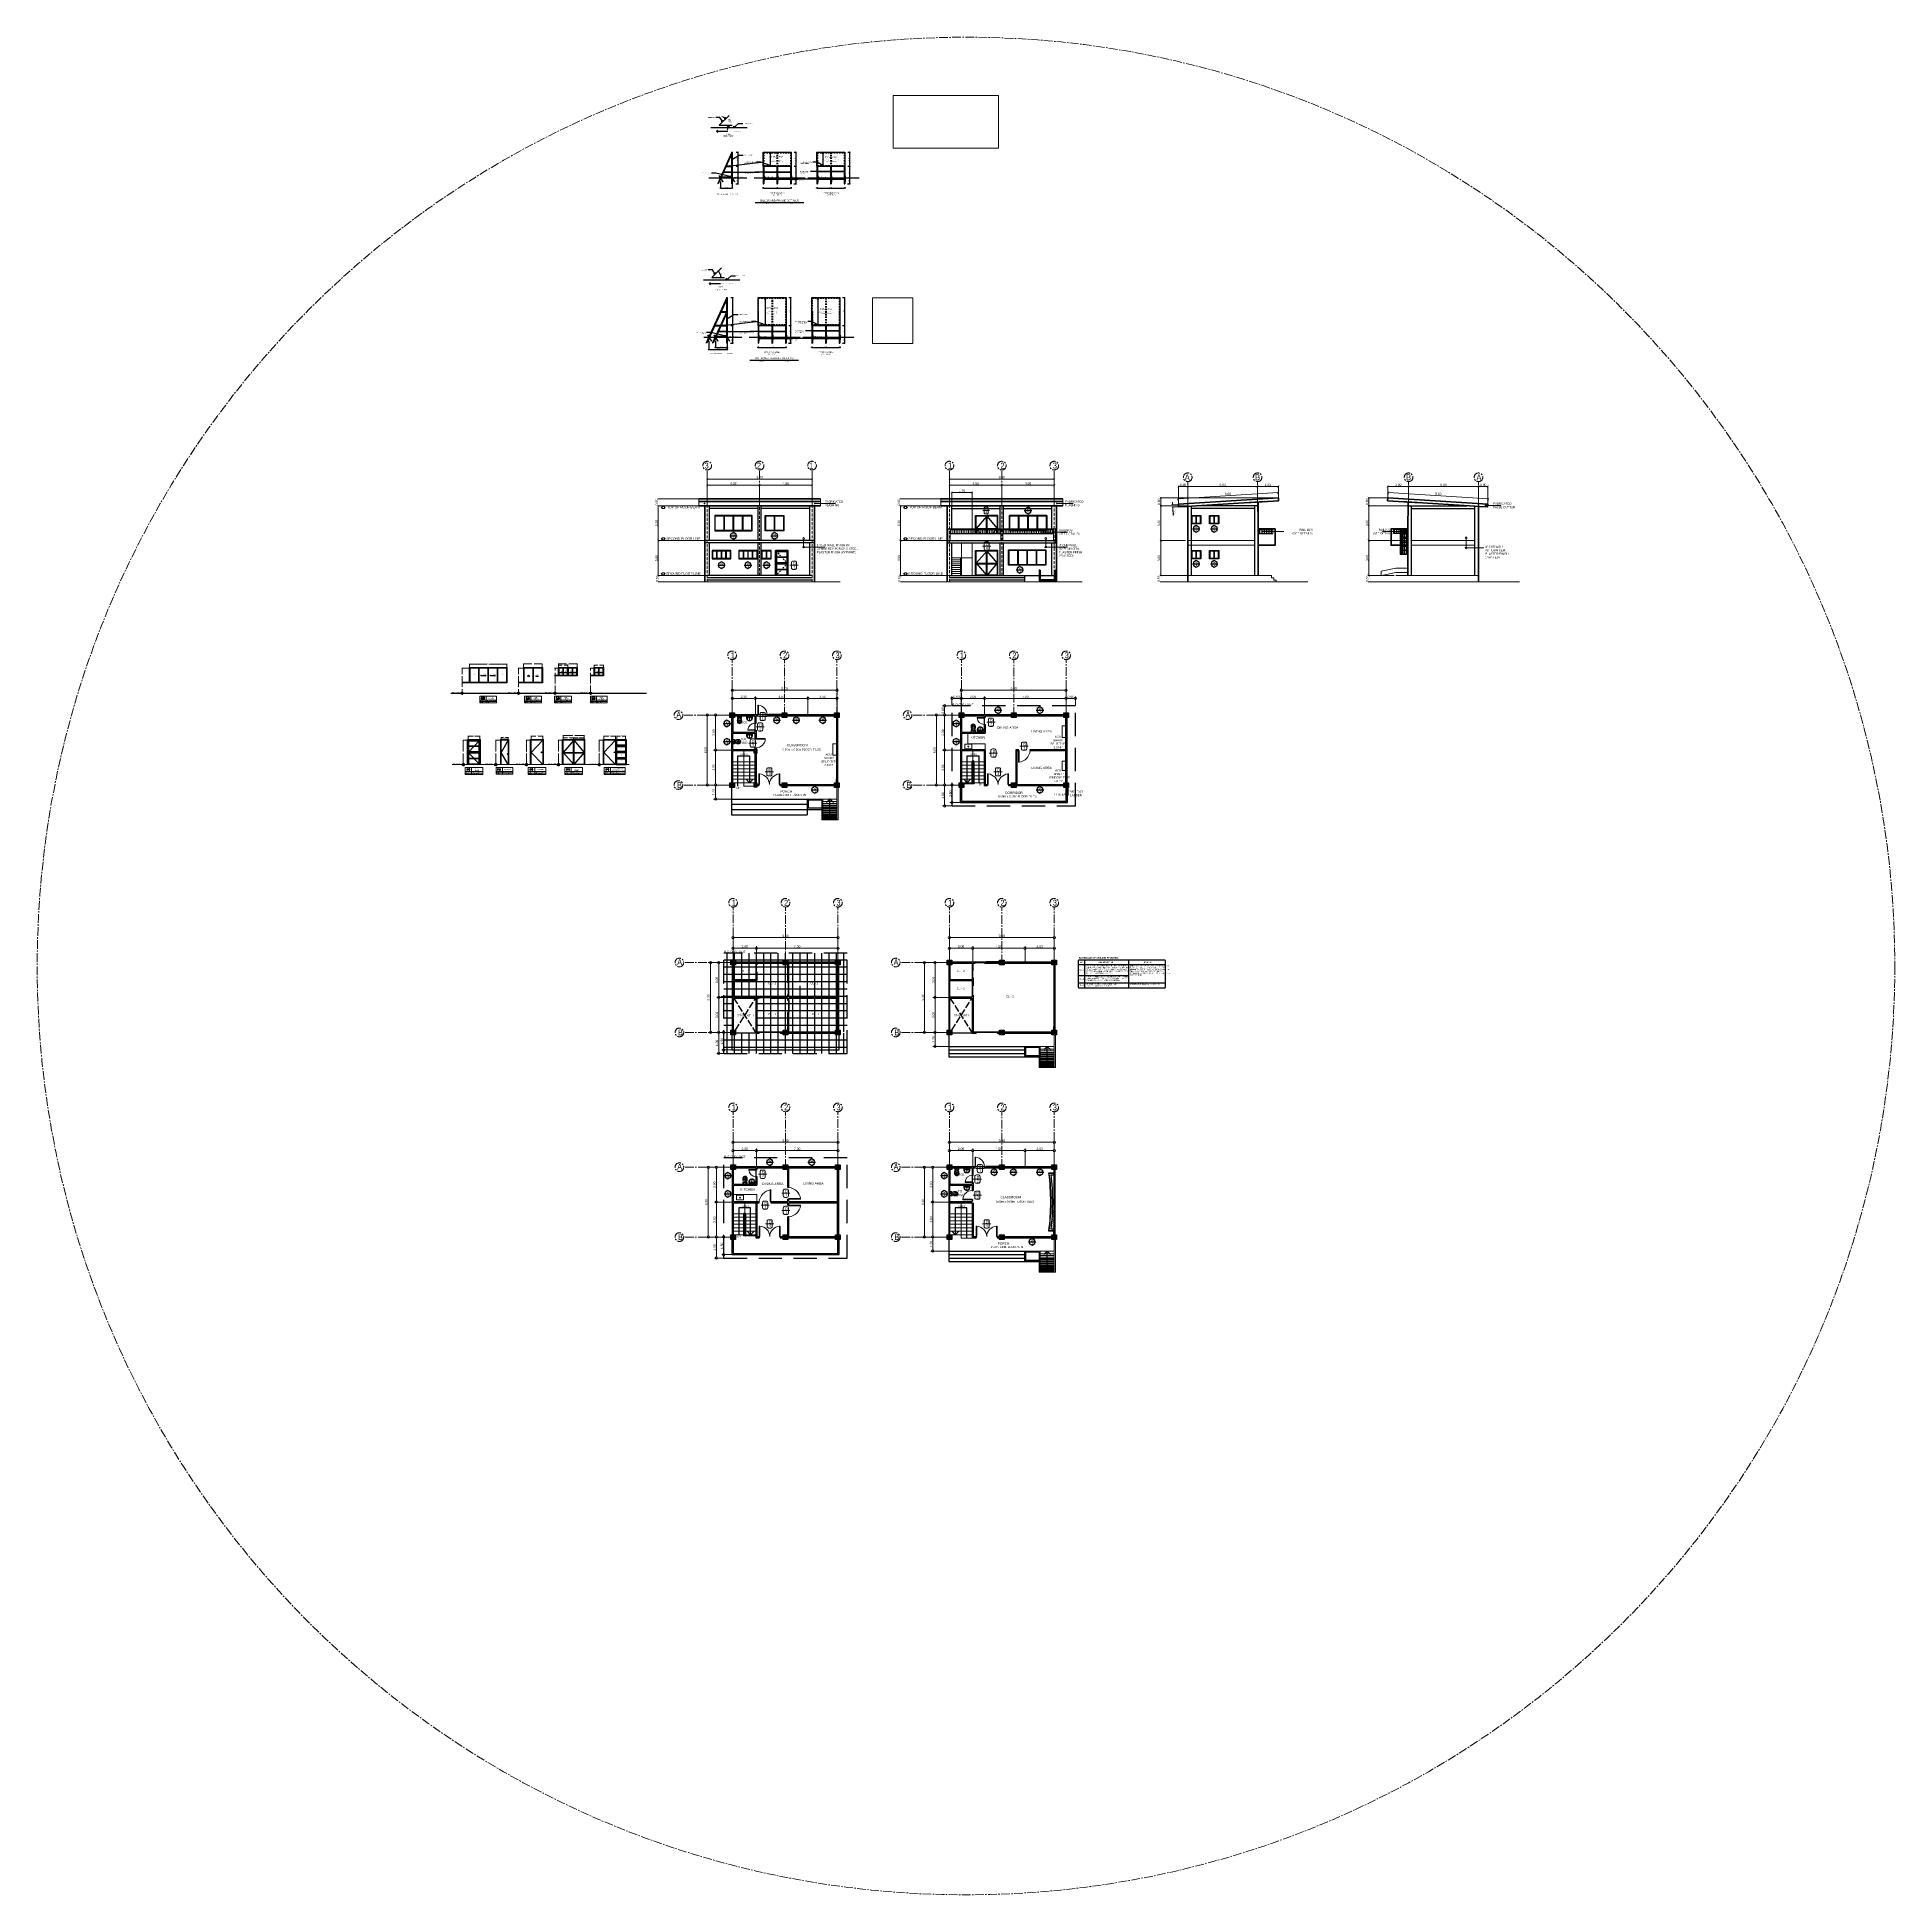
# Model space of a CAD drawing. Header units: metres. Extents: x -460 to 31334, y -1777 to 24987.
# Drawn here: x 1131.1 to 1290.5, y -796.4 to -637 of the extents above; entities that cross this region are included whole.
import ezdxf
from ezdxf import colors
from ezdxf.entities.mleader import LeaderData, LeaderLine
from ezdxf.enums import TextEntityAlignment as Align
from ezdxf.math import Vec2, Vec3

# ---------------------------------------------------------------- set-up
doc = ezdxf.new("R2010")
doc.units = ezdxf.units.M
doc.header["$MEASUREMENT"] = 0
for name, pattern in [('ACAD_ISO02W100', [15, 12, -3]), ('CENTER', [2, 1.25, -0.25, 0.25, -0.25]), ('CENTER2', [1.125, 0.75, -0.125, 0.125, -0.125]), ('CENTERX2', [4, 2.5, -0.5, 0.5, -0.5]), ('DASHED2', [0.375, 0.25, -0.125]), ('DASHEDX2', [1.5, 1, -0.5]), ('HIDDEN', [0.375, 0.25, -0.125]), ('HIDDEN2', [0.1875, 0.125, -0.0625])]:
    doc.linetypes.add(name, pattern=pattern)
doc.layers.get('Defpoints').update_dxf_attribs({"color": 2})
for name, color, linetype in [('01 FURNITURE', 8, 'Continuous'), ('Anno_Door Sched', 1, 'Continuous'), ('Anno_Flr. Level', 1, 'Continuous'), ('Anno_Win&Dr Sched', 1, 'Continuous'), ('Ceiling', 4, 'Continuous'), ('Ceiling Line', 1, 'DASHEDX2'), ('dASHED', 251, 'ACAD_ISO02W100'), ('Door Close', 3, 'Continuous'), ('FIXT-FURN', 2, 'Continuous'), ('FURN', 8, 'Continuous'), ('NTEXT', 7, 'Continuous'), ('text', 3, 'Continuous'), ('wall', 7, 'Continuous')]:
    doc.layers.add(name, color=color, linetype=linetype)
for name, color, linetype, lineweight in [('Anno_Dimension', 44, 'CENTERX2', 13), ('Arch_Door', 1, 'Continuous', 18), ('arrow', 7, 'Continuous', 5), ('COLUMNS', 5, 'Continuous', 25), ('DIM', 8, 'Continuous', 5), ('DOOR', 6, 'Continuous', 20), ('fix', 8, 'Continuous', 13), ('Sketch', 49, 'Continuous', 0), ('Switch 2 line', 3, 'Continuous', 30), ('text2', 7, 'Continuous', 30)]:
    doc.layers.add(name, color=color, linetype=linetype, lineweight=lineweight)
for name, color, linetype, lineweight, true_color in [('CENTERLINE', 7, 'CENTER2', 18, 0x05ff05), ('DW', 7, 'Continuous', 9, 0xff0a0a), ('DWS', 7, 'Continuous', 15, 0x0aff0a)]:
    doc.layers.add(name, color=color, linetype=linetype, lineweight=lineweight, true_color=true_color)
doc.styles.add('20', font='arial.ttf', dxfattribs={"height": 0.06})
doc.styles.add('AN100', font='ARIALN.TTF', dxfattribs={"height": 0.25})
doc.styles.add('ARIAL NARROW', font='ARIALN.TTF')
doc.styles.add('ARIAL_NARROW', font='ARIALN.TTF')
doc.styles.add('MYSTYLE', font='arial.ttf')
doc.styles.add('rs', font='ARIALN.TTF')
doc.styles.add('scale 75', font='ARIALN.TTF', dxfattribs={"height": 0.125})
doc.styles.get("Standard").update_dxf_attribs({"font": 'arial.ttf'})
doc.dimstyles.new('10', dxfattribs={"dimtxt": 0.03, "dimasz": 0.015, "dimexe": 0.0155, "dimexo": 0.0125, "dimgap": 0.00625, "dimtad": 1, "dimzin": 0, "dimdsep": 46, "dimtxsty": 'Standard', "dimblk": 'DOTBLANK', "dimcen": 0.09, "dimclrd": 256, "dimclre": 256, "dimadec": 0, "dimazin": 0, "dimtfac": 1, "dimtix": 1, "dimtofl": 0, "dimtmove": 0, "dimatfit": 3, "dimfxl": 1, "dimtolj": 1, "dimtzin": 0, "dimlwd": -1, "dimlwe": -1, "dimarcsym": 0})
doc.dimstyles.new('30', dxfattribs={"dimtxt": 0.2, "dimasz": 0.2, "dimexe": 0.1, "dimexo": 0.1, "dimgap": 0.09, "dimtad": 1, "dimlfac": 0.3, "dimzin": 0, "dimdsep": 46, "dimtxsty": 'Standard', "dimblk": 'OPEN90', "dimcen": 0.09, "dimadec": 0, "dimazin": 0, "dimtfac": 1, "dimtofl": 0, "dimtmove": 0, "dimatfit": 3, "dimldrblk": 'OPEN90', "dimfxl": 1, "dimtolj": 1, "dimtzin": 0, "dimlwd": 5, "dimlwe": 5, "dimarcsym": 0})
doc.dimstyles.new('50c', dxfattribs={"dimtxt": 0.125, "dimasz": 0.12, "dimexe": 0.05, "dimexo": 0.3, "dimgap": 0.025, "dimtad": 1, "dimzin": 0, "dimdsep": 46, "dimtxsty": 'Standard', "dimblk": 'DOTBLANK', "dimcen": 0.09, "dimclrd": 256, "dimclre": 256, "dimclrt": 7, "dimadec": 0, "dimazin": 0, "dimtfac": 1, "dimtix": 1, "dimtofl": 0, "dimtmove": 0, "dimatfit": 3, "dimfxl": 1, "dimtolj": 1, "dimtzin": 0, "dimarcsym": 0})
doc.dimstyles.new('elev', dxfattribs={"dimtxt": 0.2, "dimasz": 0.18, "dimexe": 0.05, "dimexo": 0.05, "dimgap": 0.05, "dimtad": 1, "dimzin": 0, "dimdsep": 46, "dimtxsty": 'Standard', "dimblk": 'ARCHTICK', "dimcen": 0.025, "dimclrd": 256, "dimclre": 256, "dimadec": 0, "dimazin": 0, "dimtfac": 1, "dimtix": 1, "dimtofl": 0, "dimtmove": 0, "dimatfit": 3, "dimldrblk": 'ARCHTICK', "dimfxl": 0.1, "dimtolj": 1, "dimtzin": 0, "dimlwd": -1, "dimlwe": -1, "dimarcsym": 0})
doc.dimstyles.new('FOOTING', dxfattribs={"dimtxt": 0.07, "dimasz": 0.04, "dimexe": 0.025, "dimexo": 0.025, "dimgap": 0.025, "dimtad": 0, "dimzin": 0, "dimdsep": 46, "dimtxsty": 'rs', "dimblk": 'ARCHTICK', "dimcen": 0.025, "dimclrd": 106, "dimclre": 67, "dimclrt": 3, "dimadec": 0, "dimazin": 0, "dimtfac": 1, "dimtofl": 0, "dimtmove": 0, "dimatfit": 3, "dimldrblk": 'ARCHTICK', "dimfxl": 0.1, "dimtolj": 1, "dimtzin": 0, "dimlwd": 0, "dimlwe": 0, "dimarcsym": 0})
doc.dimstyles.new('G FLOOR', dxfattribs={"dimtxt": 0.15, "dimasz": 0.1, "dimexe": 0.05, "dimexo": 0.05, "dimgap": 0.05, "dimtad": 1, "dimzin": 0, "dimdsep": 46, "dimtxsty": 'Standard', "dimblk": 'DOT', "dimcen": 0.07, "dimclrd": 251, "dimclre": 251, "dimclrt": 254, "dimadec": 0, "dimazin": 0, "dimtfac": 1, "dimtofl": 0, "dimtmove": 0, "dimatfit": 2, "dimldrblk": 'DOT', "dimfxl": 1, "dimtolj": 1, "dimtzin": 0, "dimlwd": 5, "dimlwe": 0, "dimarcsym": 1})
doc.dimstyles.get("Standard").update_dxf_attribs({"dimtxt": 0.2, "dimasz": 0.2, "dimexe": 0.18, "dimexo": 0.05, "dimgap": 0.05, "dimtad": 1, "dimzin": 0, "dimdsep": 46, "dimtxsty": 'Standard', "dimblk": 'DOTBLANK', "dimcen": 0.09, "dimclrd": 256, "dimclre": 256, "dimaunit": 1, "dimadec": 6, "dimazin": 0, "dimtfac": 1, "dimtix": 1, "dimtofl": 0, "dimtmove": 0, "dimatfit": 3, "dimfxl": 1, "dimtolj": 1, "dimtzin": 0, "dimlwd": -1, "dimlwe": -1, "dimarcsym": 0})
picture_1 = doc.add_image_def('image18.jpg', size_in_pixel=(2378, 2690))
picture_2 = doc.add_image_def('image12.png', size_in_pixel=(28819, 14409))
pattern_1 = [(0, (-1923.4487, -1021.1657), (0, 0.625), []), (90, (-1923.4487, -1021.1657), (-0.625, 4e-17), [])]

# ---------------------------------------------------------------- blocks, each defined once
blk = doc.blocks.new('_ArchTick')
at = {"color": 0, "linetype": 'ByBlock', "const_width": 0.15}
blk.add_lwpolyline([(-0.5, -0.5), (0.5, 0.5)], dxfattribs=at)
blk = doc.blocks.new('*D1086')
at = {"layer": 'Defpoints', "color": 0, "transparency": 16777216}
for p in [(1197.58, -674.9), (1188.58, -676.36), (1197.58, -676.36)]:
    blk.add_point(p, dxfattribs=at)
at = {"layer": 'DIM', "transparency": 16777216}
for p, q in [((1188.58, -676.31), (1188.58, -674.85)), ((1188.58, -674.9), (1197.58, -674.9)), ((1197.58, -676.31), (1197.58, -674.85))]:
    blk.add_line(p, q, dxfattribs=at)
at = {"layer": 'DIM', "transparency": 16777216, "xscale": 0.18, "yscale": 0.18, "zscale": 0.18, "rotation": 180}
blk.add_blockref('_ArchTick', (1188.58, -674.9), dxfattribs=at)
at = {"layer": 'DIM', "transparency": 16777216, "xscale": 0.18, "yscale": 0.18, "zscale": 0.18}
blk.add_blockref('_ArchTick', (1197.58, -674.9), dxfattribs=at)
at = {"layer": 'DIM', "color": 0, "lineweight": 9, "transparency": 16777216, "insert": (1193.08, -674.75), "char_height": 0.2, "attachment_point": 5}
blk.add_mtext('\\A1;9.00', dxfattribs=at)
blk = doc.blocks.new('*D1087')
at = {"layer": 'Defpoints', "color": 0, "transparency": 16777216}
for p in [(1213.87, -675.43), (1209.37, -677.19), (1213.87, -677.19)]:
    blk.add_point(p, dxfattribs=at)
at = {"layer": 'DIM', "transparency": 16777216}
for p, q in [((1209.37, -677.14), (1209.37, -675.38)), ((1209.37, -675.43), (1213.87, -675.43)), ((1213.87, -677.14), (1213.87, -675.38))]:
    blk.add_line(p, q, dxfattribs=at)
at = {"layer": 'DIM', "transparency": 16777216, "xscale": 0.18, "yscale": 0.18, "zscale": 0.18, "rotation": 180}
blk.add_blockref('_ArchTick', (1209.37, -675.43), dxfattribs=at)
at = {"layer": 'DIM', "transparency": 16777216, "xscale": 0.18, "yscale": 0.18, "zscale": 0.18}
blk.add_blockref('_ArchTick', (1213.87, -675.43), dxfattribs=at)
at = {"layer": 'DIM', "color": 0, "lineweight": 9, "transparency": 16777216, "insert": (1211.62, -675.28), "char_height": 0.2, "attachment_point": 5}
blk.add_mtext('\\A1;4.50', dxfattribs=at)
blk = doc.blocks.new('*D1088')
at = {"layer": 'Defpoints', "color": 0, "transparency": 16777216}
for p in [(1213.87, -675.43), (1213.87, -677.19), (1218.37, -677.19)]:
    blk.add_point(p, dxfattribs=at)
at = {"layer": 'DIM', "transparency": 16777216}
for p, q in [((1213.87, -677.14), (1213.87, -675.38)), ((1218.37, -675.43), (1213.87, -675.43)), ((1218.37, -677.14), (1218.37, -675.38))]:
    blk.add_line(p, q, dxfattribs=at)
at = {"layer": 'DIM', "transparency": 16777216, "xscale": 0.18, "yscale": 0.18, "zscale": 0.18, "rotation": 180}
blk.add_blockref('_ArchTick', (1213.87, -675.43), dxfattribs=at)
at = {"layer": 'DIM', "transparency": 16777216, "xscale": 0.18, "yscale": 0.18, "zscale": 0.18}
blk.add_blockref('_ArchTick', (1218.37, -675.43), dxfattribs=at)
at = {"layer": 'DIM', "color": 0, "lineweight": 9, "transparency": 16777216, "insert": (1216.12, -675.28), "char_height": 0.2, "attachment_point": 5}
blk.add_mtext('\\A1;4.50', dxfattribs=at)
blk = doc.blocks.new('*D1089')
at = {"layer": 'Defpoints', "color": 0, "transparency": 16777216}
for p in [(1211.32, -676.06), (1209.57, -677.19), (1211.32, -677.44)]:
    blk.add_point(p, dxfattribs=at)
at = {"layer": 'DIM', "transparency": 16777216}
for p, q in [((1209.57, -677.14), (1209.57, -676.01)), ((1209.57, -676.06), (1211.32, -676.06)), ((1211.32, -677.39), (1211.32, -676.01))]:
    blk.add_line(p, q, dxfattribs=at)
at = {"layer": 'DIM', "transparency": 16777216, "xscale": 0.18, "yscale": 0.18, "zscale": 0.18, "rotation": 180}
blk.add_blockref('_ArchTick', (1209.57, -676.06), dxfattribs=at)
at = {"layer": 'DIM', "transparency": 16777216, "xscale": 0.18, "yscale": 0.18, "zscale": 0.18}
blk.add_blockref('_ArchTick', (1211.32, -676.06), dxfattribs=at)
at = {"layer": 'DIM', "color": 0, "lineweight": 9, "transparency": 16777216, "insert": (1210.44, -675.91), "char_height": 0.2, "attachment_point": 5}
blk.add_mtext('\\A1;1.75', dxfattribs=at)
blk = doc.blocks.new('*D1065')
at = {"layer": 'Defpoints', "color": 0, "transparency": 16777216}
for p in [(1193.08, -675.43), (1193.08, -677.19), (1197.58, -677.19)]:
    blk.add_point(p, dxfattribs=at)
at = {"layer": 'DIM', "transparency": 16777216}
for p, q in [((1193.08, -677.14), (1193.08, -675.38)), ((1197.58, -675.43), (1193.08, -675.43)), ((1197.58, -677.14), (1197.58, -675.38))]:
    blk.add_line(p, q, dxfattribs=at)
at = {"layer": 'DIM', "transparency": 16777216, "xscale": 0.18, "yscale": 0.18, "zscale": 0.18, "rotation": 180}
blk.add_blockref('_ArchTick', (1193.08, -675.43), dxfattribs=at)
at = {"layer": 'DIM', "transparency": 16777216, "xscale": 0.18, "yscale": 0.18, "zscale": 0.18}
blk.add_blockref('_ArchTick', (1197.58, -675.43), dxfattribs=at)
at = {"layer": 'DIM', "color": 0, "lineweight": 9, "transparency": 16777216, "insert": (1195.33, -675.28), "char_height": 0.2, "attachment_point": 5}
blk.add_mtext('\\A1;4.50', dxfattribs=at)
blk = doc.blocks.new('*D1066')
at = {"layer": 'Defpoints', "color": 0, "transparency": 16777216}
for p in [(1193.08, -675.43), (1188.58, -677.19), (1193.08, -677.19)]:
    blk.add_point(p, dxfattribs=at)
at = {"layer": 'DIM', "transparency": 16777216}
for p, q in [((1188.58, -677.14), (1188.58, -675.38)), ((1188.58, -675.43), (1193.08, -675.43)), ((1193.08, -677.14), (1193.08, -675.38))]:
    blk.add_line(p, q, dxfattribs=at)
at = {"layer": 'DIM', "transparency": 16777216, "xscale": 0.18, "yscale": 0.18, "zscale": 0.18, "rotation": 180}
blk.add_blockref('_ArchTick', (1188.58, -675.43), dxfattribs=at)
at = {"layer": 'DIM', "transparency": 16777216, "xscale": 0.18, "yscale": 0.18, "zscale": 0.18}
blk.add_blockref('_ArchTick', (1193.08, -675.43), dxfattribs=at)
at = {"layer": 'DIM', "color": 0, "lineweight": 9, "transparency": 16777216, "insert": (1190.83, -675.28), "char_height": 0.2, "attachment_point": 5}
blk.add_mtext('\\A1;4.50', dxfattribs=at)
blk = doc.blocks.new('*D1067')
at = {"layer": 'Defpoints', "color": 0, "transparency": 16777216}
for p in [(1218.37, -674.9), (1209.37, -676.36), (1218.37, -676.36)]:
    blk.add_point(p, dxfattribs=at)
at = {"layer": 'DIM', "transparency": 16777216}
for p, q in [((1209.37, -676.31), (1209.37, -674.85)), ((1209.37, -674.9), (1218.37, -674.9)), ((1218.37, -676.31), (1218.37, -674.85))]:
    blk.add_line(p, q, dxfattribs=at)
at = {"layer": 'DIM', "transparency": 16777216, "xscale": 0.18, "yscale": 0.18, "zscale": 0.18, "rotation": 180}
blk.add_blockref('_ArchTick', (1209.37, -674.9), dxfattribs=at)
at = {"layer": 'DIM', "transparency": 16777216, "xscale": 0.18, "yscale": 0.18, "zscale": 0.18}
blk.add_blockref('_ArchTick', (1218.37, -674.9), dxfattribs=at)
at = {"layer": 'DIM', "color": 0, "lineweight": 9, "transparency": 16777216, "insert": (1213.87, -674.75), "char_height": 0.2, "attachment_point": 5}
blk.add_mtext('\\A1;9.00', dxfattribs=at)
blk = doc.blocks.new('*D1068')
at = {"layer": 'Defpoints', "color": 0, "transparency": 16777216}
for p in [(1188.78, -680.19), (1184.38, -683.19), (1186.67, -683.19)]:
    blk.add_point(p, dxfattribs=at)
at = {"layer": 'DIM', "transparency": 16777216}
for p, q in [((1188.73, -680.19), (1184.33, -680.19)), ((1184.38, -680.19), (1184.38, -683.19)), ((1186.62, -683.19), (1184.33, -683.19))]:
    blk.add_line(p, q, dxfattribs=at)
at = {"layer": 'DIM', "transparency": 16777216, "xscale": 0.18, "yscale": 0.18, "zscale": 0.18}
for p, rotation in [((1184.38, -680.19), 90), ((1184.38, -683.19), 270)]:
    blk.add_blockref('_ArchTick', p, dxfattribs=dict(at, rotation=rotation))
at = {"layer": 'DIM', "color": 0, "lineweight": 9, "transparency": 16777216, "insert": (1184.23, -681.69), "char_height": 0.2, "attachment_point": 5, "rotation": 90}
blk.add_mtext('\\A1;3.00', dxfattribs=at)
blk = doc.blocks.new('*D1069')
at = {"layer": 'Defpoints', "color": 0, "transparency": 16777216}
for p in [(1185.94, -677.19), (1184.38, -680.19), (1186.47, -680.19)]:
    blk.add_point(p, dxfattribs=at)
at = {"layer": 'DIM', "transparency": 16777216}
for p, q in [((1185.89, -677.19), (1184.33, -677.19)), ((1184.38, -677.19), (1184.38, -680.19)), ((1186.42, -680.19), (1184.33, -680.19))]:
    blk.add_line(p, q, dxfattribs=at)
at = {"layer": 'DIM', "transparency": 16777216, "xscale": 0.18, "yscale": 0.18, "zscale": 0.18}
for p, rotation in [((1184.38, -677.19), 90), ((1184.38, -680.19), 270)]:
    blk.add_blockref('_ArchTick', p, dxfattribs=dict(at, rotation=rotation))
at = {"layer": 'DIM', "color": 0, "lineweight": 9, "transparency": 16777216, "insert": (1184.23, -678.69), "char_height": 0.2, "attachment_point": 5, "rotation": 90}
blk.add_mtext('\\A1;3.00', dxfattribs=at)
blk = doc.blocks.new('*D1070')
at = {"layer": 'Defpoints', "color": 0, "transparency": 16777216}
for p in [(1184.38, -677.19), (1188.58, -676.59), (1188.58, -677.19)]:
    blk.add_point(p, dxfattribs=at)
at = {"layer": 'DIM', "transparency": 16777216}
for p, q in [((1188.53, -676.59), (1184.33, -676.59)), ((1188.53, -677.19), (1184.33, -677.19))]:
    blk.add_line(p, q, dxfattribs=at)
at = {"layer": 'DIM', "color": 0, "lineweight": 9, "transparency": 16777216, "insert": (1184.23, -676.89), "char_height": 0.2, "attachment_point": 5, "rotation": 90}
blk.add_mtext('\\A1;0.60', dxfattribs=at)
blk = doc.blocks.new('*D1071')
at = {"layer": 'Defpoints', "color": 0, "transparency": 16777216}
for p in [(1229, -676.59), (1229.03, -677.05), (1237.61, -676.51)]:
    blk.add_point(p, dxfattribs=at)
at = {"layer": 'DIM', "transparency": 16777216}
for p, q in [((1237.58, -676.05), (1229, -676.59)), ((1237.61, -676.46), (1237.58, -676)), ((1229.03, -677), (1229, -676.54))]:
    blk.add_line(p, q, dxfattribs=at)
at = {"layer": 'DIM', "transparency": 16777216, "xscale": 0.18, "yscale": 0.18, "zscale": 0.18}
for p, rotation in [((1237.58, -676.05), 3.576334375001133), ((1229, -676.59), 183.5763343750011)]:
    blk.add_blockref('_ArchTick', p, dxfattribs=dict(at, rotation=rotation))
at = {"layer": 'DIM', "color": 0, "lineweight": 9, "transparency": 16777216, "insert": (1233.28, -676.17), "char_height": 0.2, "attachment_point": 5, "rotation": 3.5763}
blk.add_mtext('\\A1;8.60', dxfattribs=at)
blk = doc.blocks.new('*D1102')
at = {"layer": 'Defpoints', "color": 0, "transparency": 16777216}
for p in [(1235.83, -675.54), (1229.83, -677.25), (1235.83, -676.84)]:
    blk.add_point(p, dxfattribs=at)
at = {"layer": 'DIM', "transparency": 16777216}
for p, q in [((1229.83, -677.2), (1229.83, -675.49)), ((1229.83, -675.54), (1235.83, -675.54)), ((1235.83, -676.79), (1235.83, -675.49))]:
    blk.add_line(p, q, dxfattribs=at)
at = {"layer": 'DIM', "transparency": 16777216, "xscale": 0.18, "yscale": 0.18, "zscale": 0.18, "rotation": 180}
blk.add_blockref('_ArchTick', (1229.83, -675.54), dxfattribs=at)
at = {"layer": 'DIM', "transparency": 16777216, "xscale": 0.18, "yscale": 0.18, "zscale": 0.18}
blk.add_blockref('_ArchTick', (1235.83, -675.54), dxfattribs=at)
at = {"layer": 'DIM', "color": 0, "lineweight": 9, "transparency": 16777216, "insert": (1232.83, -675.39), "char_height": 0.2, "attachment_point": 5}
blk.add_mtext('\\A1;6.00', dxfattribs=at)
blk = doc.blocks.new('*D1072')
at = {"layer": 'Defpoints', "color": 0, "transparency": 16777216}
for p in [(1229.61, -680.19), (1227.52, -683.19), (1229.83, -683.19)]:
    blk.add_point(p, dxfattribs=at)
at = {"layer": 'DIM', "transparency": 16777216}
for p, q in [((1229.56, -680.19), (1227.47, -680.19)), ((1227.52, -680.19), (1227.52, -683.19)), ((1229.78, -683.19), (1227.47, -683.19))]:
    blk.add_line(p, q, dxfattribs=at)
at = {"layer": 'DIM', "transparency": 16777216, "xscale": 0.18, "yscale": 0.18, "zscale": 0.18}
for p, rotation in [((1227.52, -680.19), 90), ((1227.52, -683.19), 270)]:
    blk.add_blockref('_ArchTick', p, dxfattribs=dict(at, rotation=rotation))
at = {"layer": 'DIM', "color": 0, "lineweight": 9, "transparency": 16777216, "insert": (1227.36, -681.69), "char_height": 0.2, "attachment_point": 5, "rotation": 90}
blk.add_mtext('\\A1;3.00', dxfattribs=at)
blk = doc.blocks.new('*D1073')
at = {"layer": 'Defpoints', "color": 0, "transparency": 16777216}
for p in [(1227.52, -683.74), (1229.83, -683.19), (1229.83, -683.74)]:
    blk.add_point(p, dxfattribs=at)
at = {"layer": 'DIM', "transparency": 16777216}
for p, q in [((1229.78, -683.19), (1227.47, -683.19)), ((1229.78, -683.74), (1227.47, -683.74))]:
    blk.add_line(p, q, dxfattribs=at)
at = {"layer": 'DIM', "color": 0, "lineweight": 9, "transparency": 16777216, "insert": (1227.36, -683.46), "char_height": 0.2, "attachment_point": 5, "rotation": 90}
blk.add_mtext('\\A1;0.55', dxfattribs=at)
blk = doc.blocks.new('*D1074')
at = {"layer": 'Defpoints', "color": 0, "transparency": 16777216}
for p in [(1229.83, -677.19), (1227.52, -680.19), (1229.69, -680.19)]:
    blk.add_point(p, dxfattribs=at)
at = {"layer": 'DIM', "transparency": 16777216}
for p, q in [((1229.78, -677.19), (1227.47, -677.19)), ((1227.52, -677.19), (1227.52, -680.19)), ((1229.64, -680.19), (1227.47, -680.19))]:
    blk.add_line(p, q, dxfattribs=at)
at = {"layer": 'DIM', "transparency": 16777216, "xscale": 0.18, "yscale": 0.18, "zscale": 0.18}
for p, rotation in [((1227.52, -677.19), 90), ((1227.52, -680.19), 270)]:
    blk.add_blockref('_ArchTick', p, dxfattribs=dict(at, rotation=rotation))
at = {"layer": 'DIM', "color": 0, "lineweight": 9, "transparency": 16777216, "insert": (1227.36, -678.69), "char_height": 0.2, "attachment_point": 5, "rotation": 90}
blk.add_mtext('\\A1;3.00', dxfattribs=at)
blk = doc.blocks.new('*D1075')
at = {"layer": 'Defpoints', "color": 0, "transparency": 16777216}
for p in [(1227.52, -677.19), (1229.83, -677.19), (1237.61, -676.51)]:
    blk.add_point(p, dxfattribs=at)
at = {"layer": 'DIM', "transparency": 16777216}
for p, q in [((1237.56, -676.51), (1227.47, -676.51)), ((1229.78, -677.19), (1227.47, -677.19)), ((1227.52, -676.51), (1227.52, -677.19))]:
    blk.add_line(p, q, dxfattribs=at)
at = {"layer": 'DIM', "transparency": 16777216, "xscale": 0.18, "yscale": 0.18, "zscale": 0.18}
for p, rotation in [((1227.52, -676.51), 90), ((1227.52, -677.19), 270)]:
    blk.add_blockref('_ArchTick', p, dxfattribs=dict(at, rotation=rotation))
at = {"layer": 'DIM', "color": 0, "lineweight": 9, "transparency": 16777216, "insert": (1227.36, -676.85), "char_height": 0.2, "attachment_point": 5, "rotation": 90}
blk.add_mtext('\\A1;0.60', dxfattribs=at)
blk = doc.blocks.new('*D1076')
at = {"layer": 'Defpoints', "color": 0, "transparency": 16777216}
for p in [(1235.83, -675.54), (1235.83, -676.84), (1237.61, -676.51)]:
    blk.add_point(p, dxfattribs=at)
at = {"layer": 'DIM', "transparency": 16777216}
for p, q in [((1235.83, -676.79), (1235.83, -675.49)), ((1237.61, -675.54), (1235.83, -675.54)), ((1237.61, -676.46), (1237.61, -675.49))]:
    blk.add_line(p, q, dxfattribs=at)
at = {"layer": 'DIM', "transparency": 16777216, "xscale": 0.18, "yscale": 0.18, "zscale": 0.18, "rotation": 180}
blk.add_blockref('_ArchTick', (1235.83, -675.54), dxfattribs=at)
at = {"layer": 'DIM', "transparency": 16777216, "xscale": 0.18, "yscale": 0.18, "zscale": 0.18}
blk.add_blockref('_ArchTick', (1237.61, -675.54), dxfattribs=at)
at = {"layer": 'DIM', "color": 0, "lineweight": 9, "transparency": 16777216, "insert": (1236.72, -675.39), "char_height": 0.2, "attachment_point": 5}
blk.add_mtext('\\A1;1.80', dxfattribs=at)
blk = doc.blocks.new('*D1077')
at = {"layer": 'Defpoints', "color": 0, "transparency": 16777216}
for p in [(1229.03, -675.54), (1229.03, -677.05), (1229.83, -677.25)]:
    blk.add_point(p, dxfattribs=at)
at = {"layer": 'DIM', "transparency": 16777216}
for p, q in [((1229.03, -677), (1229.03, -675.49)), ((1229.83, -675.54), (1229.03, -675.54)), ((1229.83, -677.2), (1229.83, -675.49))]:
    blk.add_line(p, q, dxfattribs=at)
at = {"layer": 'DIM', "transparency": 16777216, "xscale": 0.18, "yscale": 0.18, "zscale": 0.18, "rotation": 180}
blk.add_blockref('_ArchTick', (1229.03, -675.54), dxfattribs=at)
at = {"layer": 'DIM', "transparency": 16777216, "xscale": 0.18, "yscale": 0.18, "zscale": 0.18}
blk.add_blockref('_ArchTick', (1229.83, -675.54), dxfattribs=at)
at = {"layer": 'DIM', "color": 0, "lineweight": 9, "transparency": 16777216, "insert": (1229.43, -675.39), "char_height": 0.2, "attachment_point": 5}
blk.add_mtext('\\A1;0.80', dxfattribs=at)
blk = doc.blocks.new('*D1078')
at = {"layer": 'Defpoints', "color": 0, "transparency": 16777216}
for p in [(1247.01, -676.51), (1255.59, -677.05), (1255.62, -676.59)]:
    blk.add_point(p, dxfattribs=at)
at = {"layer": 'DIM', "transparency": 16777216}
for p, q in [((1247.01, -676.46), (1247.04, -676)), ((1247.04, -676.05), (1255.62, -676.59)), ((1255.59, -677), (1255.62, -676.54))]:
    blk.add_line(p, q, dxfattribs=at)
at = {"layer": 'DIM', "transparency": 16777216, "xscale": 0.18, "yscale": 0.18, "zscale": 0.18}
for p, rotation in [((1247.04, -676.05), 176.4236656249988), ((1255.62, -676.59), 356.4236656249989)]:
    blk.add_blockref('_ArchTick', p, dxfattribs=dict(at, rotation=rotation))
at = {"layer": 'DIM', "color": 0, "lineweight": 9, "transparency": 16777216, "insert": (1251.34, -676.17), "char_height": 0.2, "attachment_point": 5, "rotation": 356.4237}
blk.add_mtext('\\A1;8.60', dxfattribs=at)
blk = doc.blocks.new('*D1103')
at = {"layer": 'Defpoints', "color": 0, "transparency": 16777216}
for p in [(1248.79, -675.54), (1248.79, -676.84), (1254.79, -677.25)]:
    blk.add_point(p, dxfattribs=at)
at = {"layer": 'DIM', "transparency": 16777216}
for p, q in [((1248.79, -676.79), (1248.79, -675.49)), ((1254.79, -675.54), (1248.79, -675.54)), ((1254.79, -677.2), (1254.79, -675.49))]:
    blk.add_line(p, q, dxfattribs=at)
at = {"layer": 'DIM', "transparency": 16777216, "xscale": 0.18, "yscale": 0.18, "zscale": 0.18, "rotation": 180}
blk.add_blockref('_ArchTick', (1248.79, -675.54), dxfattribs=at)
at = {"layer": 'DIM', "transparency": 16777216, "xscale": 0.18, "yscale": 0.18, "zscale": 0.18}
blk.add_blockref('_ArchTick', (1254.79, -675.54), dxfattribs=at)
at = {"layer": 'DIM', "color": 0, "lineweight": 9, "transparency": 16777216, "insert": (1251.79, -675.39), "char_height": 0.2, "attachment_point": 5}
blk.add_mtext('\\A1;6.00', dxfattribs=at)
blk = doc.blocks.new('*D1079')
at = {"layer": 'Defpoints', "color": 0, "transparency": 16777216}
for p in [(1248.79, -675.54), (1247.01, -676.51), (1248.79, -676.84)]:
    blk.add_point(p, dxfattribs=at)
at = {"layer": 'DIM', "transparency": 16777216}
for p, q in [((1247.01, -676.46), (1247.01, -675.49)), ((1247.01, -675.54), (1248.79, -675.54)), ((1248.79, -676.79), (1248.79, -675.49))]:
    blk.add_line(p, q, dxfattribs=at)
at = {"layer": 'DIM', "transparency": 16777216, "xscale": 0.18, "yscale": 0.18, "zscale": 0.18, "rotation": 180}
blk.add_blockref('_ArchTick', (1247.01, -675.54), dxfattribs=at)
at = {"layer": 'DIM', "transparency": 16777216, "xscale": 0.18, "yscale": 0.18, "zscale": 0.18}
blk.add_blockref('_ArchTick', (1248.79, -675.54), dxfattribs=at)
at = {"layer": 'DIM', "color": 0, "lineweight": 9, "transparency": 16777216, "insert": (1247.9, -675.39), "char_height": 0.2, "attachment_point": 5}
blk.add_mtext('\\A1;1.80', dxfattribs=at)
blk = doc.blocks.new('*D1080')
at = {"layer": 'Defpoints', "color": 0, "transparency": 16777216}
for p in [(1255.59, -675.54), (1254.79, -677.25), (1255.59, -677.05)]:
    blk.add_point(p, dxfattribs=at)
at = {"layer": 'DIM', "transparency": 16777216}
for p, q in [((1254.79, -677.2), (1254.79, -675.49)), ((1254.79, -675.54), (1255.59, -675.54)), ((1255.59, -677), (1255.59, -675.49))]:
    blk.add_line(p, q, dxfattribs=at)
at = {"layer": 'DIM', "transparency": 16777216, "xscale": 0.18, "yscale": 0.18, "zscale": 0.18, "rotation": 180}
blk.add_blockref('_ArchTick', (1254.79, -675.54), dxfattribs=at)
at = {"layer": 'DIM', "transparency": 16777216, "xscale": 0.18, "yscale": 0.18, "zscale": 0.18}
blk.add_blockref('_ArchTick', (1255.59, -675.54), dxfattribs=at)
at = {"layer": 'DIM', "color": 0, "lineweight": 9, "transparency": 16777216, "insert": (1255.19, -675.39), "char_height": 0.2, "attachment_point": 5}
blk.add_mtext('\\A1;0.80', dxfattribs=at)
blk = doc.blocks.new('*D1081')
at = {"layer": 'Defpoints', "color": 0, "transparency": 16777216}
for p in [(1248.74, -680.19), (1245.37, -683.19), (1247.59, -683.19)]:
    blk.add_point(p, dxfattribs=at)
at = {"layer": 'DIM', "transparency": 16777216}
for p, q in [((1248.69, -680.19), (1245.32, -680.19)), ((1245.37, -680.19), (1245.37, -683.19)), ((1247.54, -683.19), (1245.32, -683.19))]:
    blk.add_line(p, q, dxfattribs=at)
at = {"layer": 'DIM', "transparency": 16777216, "xscale": 0.18, "yscale": 0.18, "zscale": 0.18}
for p, rotation in [((1245.37, -680.19), 90), ((1245.37, -683.19), 270)]:
    blk.add_blockref('_ArchTick', p, dxfattribs=dict(at, rotation=rotation))
at = {"layer": 'DIM', "color": 0, "lineweight": 9, "transparency": 16777216, "insert": (1245.22, -681.69), "char_height": 0.2, "attachment_point": 5, "rotation": 90}
blk.add_mtext('\\A1;3.00', dxfattribs=at)
blk = doc.blocks.new('*D1082')
at = {"layer": 'Defpoints', "color": 0, "transparency": 16777216}
for p in [(1245.37, -683.74), (1247.19, -683.74), (1247.59, -683.19)]:
    blk.add_point(p, dxfattribs=at)
at = {"layer": 'DIM', "transparency": 16777216}
for p, q in [((1247.54, -683.19), (1245.32, -683.19)), ((1247.14, -683.74), (1245.32, -683.74))]:
    blk.add_line(p, q, dxfattribs=at)
at = {"layer": 'DIM', "color": 0, "lineweight": 9, "transparency": 16777216, "insert": (1245.22, -683.46), "char_height": 0.2, "attachment_point": 5, "rotation": 90}
blk.add_mtext('\\A1;0.55', dxfattribs=at)
blk = doc.blocks.new('*D1083')
at = {"layer": 'Defpoints', "color": 0, "transparency": 16777216}
for p in [(1249.04, -677.19), (1245.37, -680.19), (1248.74, -680.19)]:
    blk.add_point(p, dxfattribs=at)
at = {"layer": 'DIM', "transparency": 16777216}
for p, q in [((1248.99, -677.19), (1245.32, -677.19)), ((1245.37, -677.19), (1245.37, -680.19)), ((1248.69, -680.19), (1245.32, -680.19))]:
    blk.add_line(p, q, dxfattribs=at)
at = {"layer": 'DIM', "transparency": 16777216, "xscale": 0.18, "yscale": 0.18, "zscale": 0.18}
for p, rotation in [((1245.37, -677.19), 90), ((1245.37, -680.19), 270)]:
    blk.add_blockref('_ArchTick', p, dxfattribs=dict(at, rotation=rotation))
at = {"layer": 'DIM', "color": 0, "lineweight": 9, "transparency": 16777216, "insert": (1245.22, -678.69), "char_height": 0.2, "attachment_point": 5, "rotation": 90}
blk.add_mtext('\\A1;3.00', dxfattribs=at)
blk = doc.blocks.new('*D1084')
at = {"layer": 'Defpoints', "color": 0, "transparency": 16777216}
for p in [(1245.37, -677.19), (1247.01, -676.51), (1249.04, -677.19)]:
    blk.add_point(p, dxfattribs=at)
at = {"layer": 'DIM', "transparency": 16777216}
for p, q in [((1246.96, -676.51), (1245.32, -676.51)), ((1248.99, -677.19), (1245.32, -677.19)), ((1245.37, -676.51), (1245.37, -677.19))]:
    blk.add_line(p, q, dxfattribs=at)
at = {"layer": 'DIM', "transparency": 16777216, "xscale": 0.18, "yscale": 0.18, "zscale": 0.18}
for p, rotation in [((1245.37, -676.51), 90), ((1245.37, -677.19), 270)]:
    blk.add_blockref('_ArchTick', p, dxfattribs=dict(at, rotation=rotation))
at = {"layer": 'DIM', "color": 0, "lineweight": 9, "transparency": 16777216, "insert": (1245.22, -676.85), "char_height": 0.2, "attachment_point": 5, "rotation": 90}
blk.add_mtext('\\A1;0.60', dxfattribs=at)
blk = doc.blocks.new('Door')
at = {"layer": 'Anno_Door Sched', "lineweight": 9, "ltscale": 0.5}
blk.add_line((12.788, 558.385), (12.372, 558.385), dxfattribs=at)
at = {"layer": 'Anno_Door Sched', "lineweight": 9}
blk.add_lwpolyline([(12.524, 558.591), (12.637, 558.591, -0.414214), (12.71, 558.518), (12.71, 558.251, -0.414214), (12.637, 558.178), (12.524, 558.178, -0.414214), (12.451, 558.251), (12.451, 558.518, -0.414214)], format="xyb", close=True, dxfattribs=at)
at = {"layer": 'Anno_Door Sched', "linetype": 'Continuous', "insert": (12.538, 558.542), "char_height": 0.133, "width": 0.06509, "attachment_point": 1, "style": 'AN100'}
blk.add_mtext('D', dxfattribs=at)
blk = doc.blocks.new('_DotBlank')
at = {"color": 0, "linetype": 'ByBlock', "lineweight": -2}
blk.add_line((-0.5, 0), (-1, 0), dxfattribs=at)
blk.add_circle((0, 0), 0.5, dxfattribs=at)
blk = doc.blocks.new('*D1085')
at = {"layer": 'Defpoints', "color": 0, "transparency": 16777216}
for p in [(1197.22, -695.17), (1199.72, -693.74), (1199.72, -695.17)]:
    blk.add_point(p, dxfattribs=at)
at = {"layer": 'DIM', "transparency": 16777216}
for p, q in [((1197.22, -695.12), (1197.22, -693.56)), ((1199.72, -695.12), (1199.72, -693.56)), ((1197.42, -693.74), (1199.52, -693.74))]:
    blk.add_line(p, q, dxfattribs=at)
at = {"layer": 'DIM', "transparency": 16777216, "xscale": 0.2, "yscale": 0.2, "zscale": 0.2, "rotation": 180}
blk.add_blockref('_DotBlank', (1197.22, -693.74), dxfattribs=at)
at = {"layer": 'DIM', "transparency": 16777216, "xscale": 0.2, "yscale": 0.2, "zscale": 0.2}
blk.add_blockref('_DotBlank', (1199.72, -693.74), dxfattribs=at)
at = {"layer": 'DIM', "color": 0, "transparency": 16777216, "insert": (1198.47, -693.59), "char_height": 0.2, "attachment_point": 5}
blk.add_mtext('\\A1;2.50', dxfattribs=at)
blk = doc.blocks.new('*D1090')
at = {"layer": 'Defpoints', "color": 0, "transparency": 16777216}
for p in [(1190.72, -695.17), (1189.29, -698.17), (1190.72, -698.17)]:
    blk.add_point(p, dxfattribs=at)
at = {"layer": 'DIM', "transparency": 16777216}
for p, q in [((1190.67, -695.17), (1189.11, -695.17)), ((1189.29, -695.37), (1189.29, -697.97)), ((1190.67, -698.17), (1189.11, -698.17))]:
    blk.add_line(p, q, dxfattribs=at)
at = {"layer": 'DIM', "transparency": 16777216, "xscale": 0.2, "yscale": 0.2, "zscale": 0.2}
for p, rotation in [((1189.29, -695.17), 90), ((1189.29, -698.17), 270)]:
    blk.add_blockref('_DotBlank', p, dxfattribs=dict(at, rotation=rotation))
at = {"layer": 'DIM', "color": 0, "transparency": 16777216, "insert": (1189.13, -696.67), "char_height": 0.2, "attachment_point": 5, "rotation": 90}
blk.add_mtext('\\A1;3.00', dxfattribs=at)
blk = doc.blocks.new('*D1091')
at = {"layer": 'Defpoints', "color": 0, "transparency": 16777216}
for p in [(1190.72, -695.17), (1192.72, -693.74), (1192.72, -695.17)]:
    blk.add_point(p, dxfattribs=at)
at = {"layer": 'DIM', "transparency": 16777216}
for p, q in [((1190.72, -695.12), (1190.72, -693.56)), ((1192.72, -695.12), (1192.72, -693.56)), ((1190.92, -693.74), (1192.52, -693.74))]:
    blk.add_line(p, q, dxfattribs=at)
at = {"layer": 'DIM', "transparency": 16777216, "xscale": 0.2, "yscale": 0.2, "zscale": 0.2, "rotation": 180}
blk.add_blockref('_DotBlank', (1190.72, -693.74), dxfattribs=at)
at = {"layer": 'DIM', "transparency": 16777216, "xscale": 0.2, "yscale": 0.2, "zscale": 0.2}
blk.add_blockref('_DotBlank', (1192.72, -693.74), dxfattribs=at)
at = {"layer": 'DIM', "color": 0, "transparency": 16777216, "insert": (1191.72, -693.59), "char_height": 0.2, "attachment_point": 5}
blk.add_mtext('\\A1;2.00', dxfattribs=at)
blk = doc.blocks.new('*D1092')
at = {"layer": 'Defpoints', "color": 0, "transparency": 16777216}
for p in [(1192.72, -695.17), (1197.22, -693.74), (1197.22, -695.17)]:
    blk.add_point(p, dxfattribs=at)
at = {"layer": 'DIM', "transparency": 16777216}
for p, q in [((1192.72, -695.12), (1192.72, -693.56)), ((1197.22, -695.12), (1197.22, -693.56)), ((1192.92, -693.74), (1197.02, -693.74))]:
    blk.add_line(p, q, dxfattribs=at)
at = {"layer": 'DIM', "transparency": 16777216, "xscale": 0.2, "yscale": 0.2, "zscale": 0.2, "rotation": 180}
blk.add_blockref('_DotBlank', (1192.72, -693.74), dxfattribs=at)
at = {"layer": 'DIM', "transparency": 16777216, "xscale": 0.2, "yscale": 0.2, "zscale": 0.2}
blk.add_blockref('_DotBlank', (1197.22, -693.74), dxfattribs=at)
at = {"layer": 'DIM', "color": 0, "transparency": 16777216, "insert": (1194.97, -693.59), "char_height": 0.2, "attachment_point": 5}
blk.add_mtext('\\A1;4.50', dxfattribs=at)
blk = doc.blocks.new('*D1093')
at = {"layer": 'Defpoints', "color": 0, "transparency": 16777216}
for p in [(1190.72, -693.67), (1199.72, -693.03), (1199.72, -693.49)]:
    blk.add_point(p, dxfattribs=at)
at = {"layer": 'DIM', "transparency": 16777216}
for p, q in [((1190.72, -693.62), (1190.72, -692.85)), ((1190.92, -693.03), (1199.52, -693.03)), ((1199.72, -693.44), (1199.72, -692.85))]:
    blk.add_line(p, q, dxfattribs=at)
at = {"layer": 'DIM', "transparency": 16777216, "xscale": 0.2, "yscale": 0.2, "zscale": 0.2, "rotation": 180}
blk.add_blockref('_DotBlank', (1190.72, -693.03), dxfattribs=at)
at = {"layer": 'DIM', "transparency": 16777216, "xscale": 0.2, "yscale": 0.2, "zscale": 0.2}
blk.add_blockref('_DotBlank', (1199.72, -693.03), dxfattribs=at)
at = {"layer": 'DIM', "color": 0, "transparency": 16777216, "insert": (1195.22, -692.88), "char_height": 0.2, "attachment_point": 5}
blk.add_mtext('\\A1;9.00', dxfattribs=at)
blk = doc.blocks.new('*D1104')
at = {"layer": 'Defpoints', "color": 0, "transparency": 16777216}
for p in [(1190.72, -698.17), (1189.29, -701.17), (1190.52, -701.17)]:
    blk.add_point(p, dxfattribs=at)
at = {"layer": 'DIM', "transparency": 16777216}
for p, q in [((1190.67, -698.17), (1189.11, -698.17)), ((1189.29, -698.37), (1189.29, -700.97)), ((1190.47, -701.17), (1189.11, -701.17))]:
    blk.add_line(p, q, dxfattribs=at)
at = {"layer": 'DIM', "transparency": 16777216, "xscale": 0.2, "yscale": 0.2, "zscale": 0.2}
for p, rotation in [((1189.29, -698.17), 90), ((1189.29, -701.17), 270)]:
    blk.add_blockref('_DotBlank', p, dxfattribs=dict(at, rotation=rotation))
at = {"layer": 'DIM', "color": 0, "transparency": 16777216, "insert": (1189.13, -699.67), "char_height": 0.2, "attachment_point": 5, "rotation": 90}
blk.add_mtext('\\A1;3.00', dxfattribs=at)
blk = doc.blocks.new('*D1105')
at = {"layer": 'Defpoints', "color": 0, "transparency": 16777216}
for p in [(1190.52, -701.17), (1189.29, -702.37), (1190.67, -702.37)]:
    blk.add_point(p, dxfattribs=at)
at = {"layer": 'DIM', "transparency": 16777216}
for p, q in [((1190.47, -701.17), (1189.11, -701.17)), ((1189.29, -701.37), (1189.29, -702.17)), ((1190.62, -702.37), (1189.11, -702.37))]:
    blk.add_line(p, q, dxfattribs=at)
at = {"layer": 'DIM', "transparency": 16777216, "xscale": 0.2, "yscale": 0.2, "zscale": 0.2}
for p, rotation in [((1189.29, -701.17), 90), ((1189.29, -702.37), 270)]:
    blk.add_blockref('_DotBlank', p, dxfattribs=dict(at, rotation=rotation))
at = {"layer": 'DIM', "color": 0, "transparency": 16777216, "insert": (1189.13, -701.77), "char_height": 0.2, "attachment_point": 5, "rotation": 90}
blk.add_mtext('\\A1;1.20', dxfattribs=at)
blk = doc.blocks.new('*D1094')
at = {"layer": 'Defpoints', "color": 0, "transparency": 16777216}
for p in [(1188.58, -695.17), (1189.63, -695.17), (1189.63, -701.17)]:
    blk.add_point(p, dxfattribs=at)
at = {"layer": 'DIM', "transparency": 16777216}
for p, q in [((1189.58, -695.17), (1188.4, -695.17)), ((1188.58, -700.97), (1188.58, -695.37)), ((1189.58, -701.17), (1188.4, -701.17))]:
    blk.add_line(p, q, dxfattribs=at)
at = {"layer": 'DIM', "transparency": 16777216, "xscale": 0.2, "yscale": 0.2, "zscale": 0.2}
for p, rotation in [((1188.58, -695.17), 90), ((1188.58, -701.17), 270)]:
    blk.add_blockref('_DotBlank', p, dxfattribs=dict(at, rotation=rotation))
at = {"layer": 'DIM', "color": 0, "transparency": 16777216, "insert": (1188.42, -698.17), "char_height": 0.2, "attachment_point": 5, "rotation": 90}
blk.add_mtext('\\A1;6.00', dxfattribs=at)
blk = doc.blocks.new('*D1096')
at = {"layer": 'Defpoints', "color": 0, "transparency": 16777216}
for p in [(1210.39, -695.17), (1208.96, -698.17), (1210.39, -698.17)]:
    blk.add_point(p, dxfattribs=at)
at = {"layer": 'DIM', "transparency": 16777216}
for p, q in [((1210.34, -695.17), (1208.78, -695.17)), ((1208.96, -695.37), (1208.96, -697.97)), ((1210.34, -698.17), (1208.78, -698.17))]:
    blk.add_line(p, q, dxfattribs=at)
at = {"layer": 'DIM', "transparency": 16777216, "xscale": 0.2, "yscale": 0.2, "zscale": 0.2}
for p, rotation in [((1208.96, -695.17), 90), ((1208.96, -698.17), 270)]:
    blk.add_blockref('_DotBlank', p, dxfattribs=dict(at, rotation=rotation))
at = {"layer": 'DIM', "color": 0, "transparency": 16777216, "insert": (1208.81, -696.67), "char_height": 0.2, "attachment_point": 5, "rotation": 90}
blk.add_mtext('\\A1;3.00', dxfattribs=at)
blk = doc.blocks.new('*D1097')
at = {"layer": 'Defpoints', "color": 0, "transparency": 16777216}
for p in [(1210.39, -695.17), (1212.39, -693.74), (1212.39, -695.17)]:
    blk.add_point(p, dxfattribs=at)
at = {"layer": 'DIM', "transparency": 16777216}
for p, q in [((1210.39, -695.12), (1210.39, -693.56)), ((1212.39, -695.12), (1212.39, -693.56)), ((1210.59, -693.74), (1212.19, -693.74))]:
    blk.add_line(p, q, dxfattribs=at)
at = {"layer": 'DIM', "transparency": 16777216, "xscale": 0.2, "yscale": 0.2, "zscale": 0.2, "rotation": 180}
blk.add_blockref('_DotBlank', (1210.39, -693.74), dxfattribs=at)
at = {"layer": 'DIM', "transparency": 16777216, "xscale": 0.2, "yscale": 0.2, "zscale": 0.2}
blk.add_blockref('_DotBlank', (1212.39, -693.74), dxfattribs=at)
at = {"layer": 'DIM', "color": 0, "transparency": 16777216, "insert": (1211.39, -693.59), "char_height": 0.2, "attachment_point": 5}
blk.add_mtext('\\A1;2.00', dxfattribs=at)
blk = doc.blocks.new('*D1098')
at = {"layer": 'Defpoints', "color": 0, "transparency": 16777216}
for p in [(1212.39, -695.17), (1219.39, -693.74), (1219.39, -695.22)]:
    blk.add_point(p, dxfattribs=at)
at = {"layer": 'DIM', "transparency": 16777216}
for p, q in [((1212.39, -695.12), (1212.39, -693.56)), ((1219.39, -695.17), (1219.39, -693.56)), ((1212.59, -693.74), (1219.19, -693.74))]:
    blk.add_line(p, q, dxfattribs=at)
at = {"layer": 'DIM', "transparency": 16777216, "xscale": 0.2, "yscale": 0.2, "zscale": 0.2, "rotation": 180}
blk.add_blockref('_DotBlank', (1212.39, -693.74), dxfattribs=at)
at = {"layer": 'DIM', "transparency": 16777216, "xscale": 0.2, "yscale": 0.2, "zscale": 0.2}
blk.add_blockref('_DotBlank', (1219.39, -693.74), dxfattribs=at)
at = {"layer": 'DIM', "color": 0, "transparency": 16777216, "insert": (1215.89, -693.59), "char_height": 0.2, "attachment_point": 5}
blk.add_mtext('\\A1;7.00', dxfattribs=at)
blk = doc.blocks.new('*D1099')
at = {"layer": 'Defpoints', "color": 0, "transparency": 16777216}
for p in [(1219.39, -693.03), (1210.39, -694.2), (1219.39, -694.02)]:
    blk.add_point(p, dxfattribs=at)
at = {"layer": 'DIM', "transparency": 16777216}
for p, q in [((1210.39, -694.15), (1210.39, -692.85)), ((1210.59, -693.03), (1219.19, -693.03)), ((1219.39, -693.97), (1219.39, -692.85))]:
    blk.add_line(p, q, dxfattribs=at)
at = {"layer": 'DIM', "transparency": 16777216, "xscale": 0.2, "yscale": 0.2, "zscale": 0.2, "rotation": 180}
blk.add_blockref('_DotBlank', (1210.39, -693.03), dxfattribs=at)
at = {"layer": 'DIM', "transparency": 16777216, "xscale": 0.2, "yscale": 0.2, "zscale": 0.2}
blk.add_blockref('_DotBlank', (1219.39, -693.03), dxfattribs=at)
at = {"layer": 'DIM', "color": 0, "transparency": 16777216, "insert": (1214.89, -692.88), "char_height": 0.2, "attachment_point": 5}
blk.add_mtext('\\A1;9.00', dxfattribs=at)
blk = doc.blocks.new('*D1100')
at = {"layer": 'Defpoints', "color": 0, "transparency": 16777216}
for p in [(1210.39, -698.17), (1208.96, -701.17), (1210.19, -701.17)]:
    blk.add_point(p, dxfattribs=at)
at = {"layer": 'DIM', "transparency": 16777216}
for p, q in [((1210.34, -698.17), (1208.78, -698.17)), ((1208.96, -698.37), (1208.96, -700.97)), ((1210.14, -701.17), (1208.78, -701.17))]:
    blk.add_line(p, q, dxfattribs=at)
at = {"layer": 'DIM', "transparency": 16777216, "xscale": 0.2, "yscale": 0.2, "zscale": 0.2}
for p, rotation in [((1208.96, -698.17), 90), ((1208.96, -701.17), 270)]:
    blk.add_blockref('_DotBlank', p, dxfattribs=dict(at, rotation=rotation))
at = {"layer": 'DIM', "color": 0, "transparency": 16777216, "insert": (1208.81, -699.67), "char_height": 0.2, "attachment_point": 5, "rotation": 90}
blk.add_mtext('\\A1;3.00', dxfattribs=at)
blk = doc.blocks.new('*D1101')
at = {"layer": 'Defpoints', "color": 0, "transparency": 16777216}
for p in [(1208.25, -695.17), (1209.3, -695.17), (1209.3, -701.17)]:
    blk.add_point(p, dxfattribs=at)
at = {"layer": 'DIM', "transparency": 16777216}
for p, q in [((1209.25, -695.17), (1208.07, -695.17)), ((1208.25, -700.97), (1208.25, -695.37)), ((1209.25, -701.17), (1208.07, -701.17))]:
    blk.add_line(p, q, dxfattribs=at)
at = {"layer": 'DIM', "transparency": 16777216, "xscale": 0.2, "yscale": 0.2, "zscale": 0.2}
for p, rotation in [((1208.25, -695.17), 90), ((1208.25, -701.17), 270)]:
    blk.add_blockref('_DotBlank', p, dxfattribs=dict(at, rotation=rotation))
at = {"layer": 'DIM', "color": 0, "transparency": 16777216, "insert": (1208.1, -698.17), "char_height": 0.2, "attachment_point": 5, "rotation": 90}
blk.add_mtext('\\A1;6.00', dxfattribs=at)
blk = doc.blocks.new('A$C760102CB')
at = {"layer": 'fix', "transparency": 33554687}
for p, q in [((0.07, 0.69), (0.08, 0.58)), ((0.31, 0.58), (0.32, 0.69))]:
    blk.add_line(p, q, dxfattribs=at)
for points in [[(0.01, 0.55, 0.313572), (0.05, 0.51, 0.148983), (0.34, 0.51, 0.313572), (0.37, 0.55), (0.38, 0.69), (0, 0.69)], [(0.33, 0.26, 0.997252), (0.05, 0.26, 0.054268), (0.06, 0.18, 0.040235), (0.07, 0.12, 0.119968), (0.11, 0.07, 0.181516), (0.19, 0.04, 0.181516), (0.27, 0.07, 0.119968), (0.31, 0.12, 0.040235), (0.32, 0.18, 0.054268)], [(0.25, 0.27, 0.353967), (0.24, 0.28, 0.105376), (0.14, 0.28, 0.353967), (0.14, 0.27), (0.14, 0.19, 1), (0.25, 0.19)]]:
    blk.add_lwpolyline(points, format="xyb", close=True, dxfattribs=at)
blk.add_lwpolyline([(0.07, 0.5, 0.204199), (0.01, 0.18, 0.040235), (0.03, 0.12, 0.119968), (0.08, 0.04, 0.181516), (0.19, 0, 0.181516), (0.3, 0.04, 0.119968), (0.36, 0.11, 0.040235), (0.37, 0.18, 0.204199), (0.31, 0.5)], format="xyb", dxfattribs=at)
for centre, radius in [((0.11, 0.44), 0.0075), ((0.19, 0.61), 0.0175), ((0.27, 0.44), 0.0075)]:
    blk.add_circle(centre, radius, dxfattribs=at)
for centre, radius, start, end in [((0.13, 0.58), 0.05, 183.2724, 260.6544), ((0.19, 0.99), 0.461, 260.6544, 279.0654), ((0.19, 0.05), 0.219, 74.9202, 104.7996), ((0.26, 0.58), 0.05, 279.0654, 356.4474)]:
    blk.add_arc(centre, radius, start, end, dxfattribs=at)
blk = doc.blocks.new('A$C1BDC7D92')
at = {"layer": 'fix', "linetype": 'Continuous', "transparency": 33554687}
for p, q in [((0.04, 0.48), (0.01, 0.33)), ((0.52, 0.48), (0.04, 0.48)), ((0.52, 0.48), (0.56, 0.33))]:
    blk.add_line(p, q, dxfattribs=at)
at = {"layer": 'fix', "transparency": 33554687}
for p, q in [((0.19, 0.4), (0.12, 0.44)), ((0.37, 0.4), (0.44, 0.44))]:
    blk.add_line(p, q, dxfattribs=at)
at = {"layer": 'fix', "linetype": 'Continuous', "transparency": 33554687}
for points in [[(0.14, 0.08), (0.13, 0.08), (0.12, 0.09), (0.11, 0.1), (0.11, 0.1), (0.1, 0.11), (0.09, 0.12), (0.09, 0.13), (0.08, 0.14), (0.07, 0.15), (0.07, 0.16), (0.06, 0.17), (0.06, 0.18), (0.06, 0.18), (0.05, 0.19), (0.05, 0.2), (0.05, 0.22), (0.04, 0.23), (0.04, 0.24), (0.04, 0.25), (0.04, 0.27), (0.04, 0.28), (0.04, 0.28), (0.04, 0.29), (0.04, 0.3), (0.04, 0.32), (0.04, 0.33), (0.05, 0.34), (0.05, 0.35), (0.05, 0.36), (0.06, 0.37), (0.06, 0.37), (0.06, 0.38), (0.07, 0.39), (0.07, 0.4), (0.08, 0.41), (0.08, 0.41), (0.09, 0.42), (0.1, 0.42), (0.1, 0.43), (0.1, 0.43), (0.11, 0.43), (0.12, 0.44), (0.12, 0.44), (0.13, 0.44), (0.14, 0.44), (0.15, 0.45), (0.16, 0.45), (0.16, 0.45), (0.16, 0.45), (0.17, 0.45), (0.18, 0.45), (0.19, 0.45), (0.19, 0.45), (0.2, 0.45), (0.21, 0.45), (0.21, 0.45), (0.22, 0.45), (0.22, 0.45), (0.23, 0.45), (0.24, 0.45), (0.24, 0.45), (0.25, 0.45), (0.26, 0.45), (0.27, 0.45), (0.27, 0.45), (0.28, 0.45), (0.28, 0.45), (0.29, 0.45), (0.29, 0.45), (0.3, 0.45), (0.31, 0.45), (0.32, 0.45), (0.32, 0.45), (0.33, 0.45), (0.34, 0.45), (0.34, 0.45), (0.34, 0.45), (0.35, 0.45), (0.36, 0.45), (0.37, 0.45), (0.38, 0.45), (0.38, 0.45), (0.39, 0.45), (0.4, 0.45), (0.4, 0.45), (0.41, 0.45), (0.42, 0.45), (0.42, 0.44), (0.43, 0.44), (0.44, 0.44), (0.45, 0.44), (0.46, 0.43), (0.46, 0.43), (0.46, 0.43), (0.47, 0.42), (0.48, 0.42), (0.48, 0.41), (0.49, 0.41), (0.49, 0.4), (0.5, 0.39), (0.5, 0.38), (0.51, 0.37), (0.51, 0.37), (0.51, 0.36), (0.52, 0.35), (0.52, 0.34), (0.52, 0.33), (0.52, 0.32), (0.53, 0.3), (0.53, 0.29), (0.53, 0.28), (0.53, 0.28), (0.53, 0.27), (0.53, 0.25), (0.52, 0.24), (0.52, 0.23), (0.52, 0.22), (0.52, 0.2), (0.51, 0.19), (0.51, 0.18), (0.51, 0.18), (0.5, 0.17), (0.5, 0.16), (0.49, 0.15), (0.49, 0.14), (0.48, 0.13), (0.47, 0.12), (0.46, 0.11), (0.46, 0.1), (0.46, 0.1), (0.45, 0.09), (0.44, 0.08), (0.43, 0.08)], [(0.28, 0.23), (0.28, 0.17), (0.28, 0.1), (0.28, 0.03)]]:
    blk.add_lwpolyline(points, dxfattribs=at)
blk.add_lwpolyline([(0.28, 0.03, -0.082757), (0.2, 0.04, -0.090524), (0.14, 0.08, -0.104224), (0.09, 0.13, -0.116526), (0.08, 0.19, -0.116526), (0.09, 0.26, -0.104224), (0.14, 0.31, -0.090524), (0.2, 0.35, -0.082757), (0.28, 0.36, -0.082757), (0.36, 0.35, -0.090524), (0.43, 0.31, -0.104224), (0.47, 0.26, -0.116526), (0.49, 0.19, -0.116526), (0.47, 0.13, -0.104224), (0.43, 0.08, -0.090524), (0.36, 0.04, -0.082757)], format="xyb", close=True, dxfattribs=at)
at = {"layer": 'fix', "transparency": 33554687}
for points in [[(0.16, 0.02), (0.17, 0.02), (0.18, 0.02), (0.19, 0.02), (0.2, 0.01), (0.2, 0.01), (0.21, 0.01), (0.21, 0.01), (0.22, 0.01), (0.23, 0.01), (0.23, 0.01), (0.24, 0), (0.24, 0), (0.25, 0), (0.26, 0), (0.27, 0), (0.28, 0)], [(0.41, 0.02), (0.39, 0.02), (0.39, 0.02), (0.38, 0.02), (0.37, 0.01), (0.36, 0.01), (0.36, 0.01), (0.35, 0.01), (0.35, 0.01), (0.34, 0.01), (0.33, 0.01), (0.33, 0), (0.32, 0), (0.31, 0), (0.3, 0), (0.29, 0), (0.28, 0)]]:
    blk.add_lwpolyline(points, dxfattribs=at)
at = {"layer": 'fix', "linetype": 'Continuous', "transparency": 33554687}
blk.add_lwpolyline([(0.31, 0.25, 0.133789), (0.38, 0.39, 0.453405), (0.36, 0.41), (0.2, 0.41, 0.453405), (0.19, 0.39, 0.133789), (0.26, 0.25)], format="xyb", dxfattribs=at)
for radius in [0.0264, 0.0185]:
    blk.add_circle((0.28, 0.31), radius, dxfattribs=at)
for centre, radius, start, end in [((0.27, 0.27), 0.267, 166.4993, 246.3994), ((0.28, 0.27), 0.0353, 219.2954, 320.7046), ((0.3, 0.27), 0.267, 293.6006, 13.5007)]:
    blk.add_arc(centre, radius, start, end, dxfattribs=at)
at = {"layer": 'fix', "transparency": 33554687, "text_generation_flag": 4, "flags": 1}
for tag, p in [('ASCATNO', (0.28, 0.48)), ('ASNAME', (0.28, 0.47)), ('ASCOLOR', (0.28, 0.47))]:
    blk.add_attdef(tag, text='', height=0.00294, rotation=180, dxfattribs=at).set_placement(p, align=Align.MIDDLE)
blk = doc.blocks.new('*D1095')
at = {"layer": 'Defpoints', "color": 0, "transparency": 16777216}
for p in [(1208.96, -701.17), (1210.19, -701.17), (1210.29, -702.97)]:
    blk.add_point(p, dxfattribs=at)
at = {"layer": 'DIM', "transparency": 16777216}
for p, q in [((1210.14, -701.17), (1208.78, -701.17)), ((1208.96, -702.77), (1208.96, -701.37)), ((1210.24, -702.97), (1208.78, -702.97))]:
    blk.add_line(p, q, dxfattribs=at)
at = {"layer": 'DIM', "transparency": 16777216, "xscale": 0.2, "yscale": 0.2, "zscale": 0.2}
for p, rotation in [((1208.96, -701.17), 90), ((1208.96, -702.97), 270)]:
    blk.add_blockref('_DotBlank', p, dxfattribs=dict(at, rotation=rotation))
at = {"layer": 'DIM', "color": 0, "transparency": 16777216, "insert": (1208.81, -702.07), "char_height": 0.2, "attachment_point": 5, "rotation": 90}
blk.add_mtext('\\A1;1.80', dxfattribs=at)
blk = doc.blocks.new('*D1108')
at = {"layer": '01 FURNITURE', "color": 67, "lineweight": 0, "transparency": 16777216}
for p, q in [((1168.18, -691.06), (1168.18, -690.78)), ((1171.38, -691.06), (1171.38, -690.78))]:
    blk.add_line(p, q, dxfattribs=at)
at = {"layer": '01 FURNITURE', "color": 106, "lineweight": 0, "transparency": 16777216}
for p, q in [((1168.18, -690.8), (1169.68, -690.8)), ((1171.38, -690.8), (1169.88, -690.8))]:
    blk.add_line(p, q, dxfattribs=at)
at = {"layer": 'Defpoints', "color": 0, "transparency": 16777216}
for p in [(1168.18, -691.09), (1171.38, -690.8), (1171.38, -691.09)]:
    blk.add_point(p, dxfattribs=at)
at = {"layer": '01 FURNITURE', "color": 106, "lineweight": 0, "transparency": 16777216, "xscale": 0.04, "yscale": 0.04, "zscale": 0.04, "rotation": 180}
blk.add_blockref('_ArchTick', (1168.18, -690.8), dxfattribs=at)
at = {"layer": '01 FURNITURE', "color": 106, "lineweight": 0, "transparency": 16777216, "xscale": 0.04, "yscale": 0.04, "zscale": 0.04}
blk.add_blockref('_ArchTick', (1171.38, -690.8), dxfattribs=at)
at = {"layer": '01 FURNITURE', "color": 3, "lineweight": 9, "transparency": 16777216, "insert": (1169.78, -690.8), "char_height": 0.07, "attachment_point": 5, "style": 'rs'}
blk.add_mtext('\\A1;3.20', dxfattribs=at)
blk = doc.blocks.new('*D1109')
at = {"layer": '01 FURNITURE', "color": 67, "lineweight": 0, "transparency": 16777216}
for p, q in [((1168.2, -691.14), (1167.51, -691.14)), ((1168.2, -692.34), (1167.51, -692.34))]:
    blk.add_line(p, q, dxfattribs=at)
at = {"layer": '01 FURNITURE', "color": 106, "lineweight": 0, "transparency": 16777216}
for p, q in [((1167.53, -691.14), (1167.53, -691.64)), ((1167.53, -692.34), (1167.53, -691.83))]:
    blk.add_line(p, q, dxfattribs=at)
at = {"layer": 'Defpoints', "color": 0, "transparency": 16777216}
for p in [(1168.23, -691.14), (1167.53, -692.34), (1168.23, -692.34)]:
    blk.add_point(p, dxfattribs=at)
at = {"layer": '01 FURNITURE', "color": 106, "lineweight": 0, "transparency": 16777216, "xscale": 0.04, "yscale": 0.04, "zscale": 0.04}
for p, rotation in [((1167.53, -691.14), 90), ((1167.53, -692.34), 270)]:
    blk.add_blockref('_ArchTick', p, dxfattribs=dict(at, rotation=rotation))
at = {"layer": '01 FURNITURE', "color": 3, "lineweight": 9, "transparency": 16777216, "insert": (1167.53, -691.74), "char_height": 0.07, "attachment_point": 5, "rotation": 90, "style": 'rs'}
blk.add_mtext('\\A1;1.20', dxfattribs=at)
blk = doc.blocks.new('*D1110')
at = {"layer": '01 FURNITURE', "color": 67, "lineweight": 0, "transparency": 16777216}
for p, q in [((1175.8, -691.06), (1175.8, -690.85)), ((1176.6, -691.06), (1176.6, -690.85))]:
    blk.add_line(p, q, dxfattribs=at)
at = {"layer": '01 FURNITURE', "color": 106, "lineweight": 0, "transparency": 16777216}
for p, q in [((1175.8, -690.87), (1176.1, -690.87)), ((1176.6, -690.87), (1176.3, -690.87))]:
    blk.add_line(p, q, dxfattribs=at)
at = {"layer": 'Defpoints', "color": 0, "transparency": 16777216}
for p in [(1175.8, -691.09), (1176.6, -690.87), (1176.6, -691.09)]:
    blk.add_point(p, dxfattribs=at)
at = {"layer": '01 FURNITURE', "color": 106, "lineweight": 0, "transparency": 16777216, "xscale": 0.04, "yscale": 0.04, "zscale": 0.04, "rotation": 180}
blk.add_blockref('_ArchTick', (1175.8, -690.87), dxfattribs=at)
at = {"layer": '01 FURNITURE', "color": 106, "lineweight": 0, "transparency": 16777216, "xscale": 0.04, "yscale": 0.04, "zscale": 0.04}
blk.add_blockref('_ArchTick', (1176.6, -690.87), dxfattribs=at)
at = {"layer": '01 FURNITURE', "color": 3, "lineweight": 9, "transparency": 16777216, "insert": (1176.2, -690.87), "char_height": 0.07, "attachment_point": 5, "style": 'rs'}
blk.add_mtext('\\A1;0.80', dxfattribs=at)
blk = doc.blocks.new('*D1111')
at = {"layer": '01 FURNITURE', "color": 67, "lineweight": 0, "transparency": 16777216}
for p, q in [((1175.83, -691.14), (1175.48, -691.14)), ((1175.83, -691.74), (1175.48, -691.74))]:
    blk.add_line(p, q, dxfattribs=at)
at = {"layer": '01 FURNITURE', "color": 106, "lineweight": 0, "transparency": 16777216}
for p, q in [((1175.51, -691.14), (1175.51, -691.34)), ((1175.51, -691.74), (1175.51, -691.54))]:
    blk.add_line(p, q, dxfattribs=at)
at = {"layer": 'Defpoints', "color": 0, "transparency": 16777216}
for p in [(1175.51, -691.74), (1175.86, -691.14), (1175.86, -691.74)]:
    blk.add_point(p, dxfattribs=at)
at = {"layer": '01 FURNITURE', "color": 106, "lineweight": 0, "transparency": 16777216, "xscale": 0.04, "yscale": 0.04, "zscale": 0.04}
for p, rotation in [((1175.51, -691.14), 90), ((1175.51, -691.74), 270)]:
    blk.add_blockref('_ArchTick', p, dxfattribs=dict(at, rotation=rotation))
at = {"layer": '01 FURNITURE', "color": 3, "lineweight": 9, "transparency": 16777216, "insert": (1175.51, -691.44), "char_height": 0.07, "attachment_point": 5, "rotation": 90, "style": 'rs'}
blk.add_mtext('\\A1;0.60', dxfattribs=at)
blk = doc.blocks.new('*D1112')
at = {"layer": '01 FURNITURE', "color": 67, "lineweight": 0, "transparency": 16777216}
for p, q in [((1168.03, -697.32), (1167.62, -697.32)), ((1167.98, -699.42), (1167.62, -699.42))]:
    blk.add_line(p, q, dxfattribs=at)
at = {"layer": '01 FURNITURE', "color": 106, "lineweight": 0, "transparency": 16777216}
for p, q in [((1167.64, -697.32), (1167.64, -698.27)), ((1167.64, -699.42), (1167.64, -698.47))]:
    blk.add_line(p, q, dxfattribs=at)
at = {"layer": 'Defpoints', "color": 0, "transparency": 16777216}
for p in [(1168.05, -697.32), (1167.64, -699.42), (1168, -699.42)]:
    blk.add_point(p, dxfattribs=at)
at = {"layer": '01 FURNITURE', "color": 106, "lineweight": 0, "transparency": 16777216, "xscale": 0.04, "yscale": 0.04, "zscale": 0.04}
for p, rotation in [((1167.64, -697.32), 90), ((1167.64, -699.42), 270)]:
    blk.add_blockref('_ArchTick', p, dxfattribs=dict(at, rotation=rotation))
at = {"layer": '01 FURNITURE', "color": 3, "lineweight": 9, "transparency": 16777216, "insert": (1167.64, -698.37), "char_height": 0.07, "attachment_point": 5, "rotation": 90, "style": 'rs'}
blk.add_mtext('\\A1;2.10', dxfattribs=at)
blk = doc.blocks.new('*D1128')
at = {"layer": '01 FURNITURE', "color": 67, "lineweight": 0, "transparency": 16777216}
for p, q in [((1168.05, -697.29), (1168.05, -696.96)), ((1169.05, -697.29), (1169.05, -696.96))]:
    blk.add_line(p, q, dxfattribs=at)
at = {"layer": '01 FURNITURE', "color": 106, "lineweight": 0, "transparency": 16777216}
for p, q in [((1168.05, -696.98), (1168.45, -696.98)), ((1169.05, -696.98), (1168.65, -696.98))]:
    blk.add_line(p, q, dxfattribs=at)
at = {"layer": 'Defpoints', "color": 0, "transparency": 16777216}
for p in [(1168.05, -697.32), (1169.05, -696.98), (1169.05, -697.32)]:
    blk.add_point(p, dxfattribs=at)
at = {"layer": '01 FURNITURE', "color": 106, "lineweight": 0, "transparency": 16777216, "xscale": 0.04, "yscale": 0.04, "zscale": 0.04, "rotation": 180}
blk.add_blockref('_ArchTick', (1168.05, -696.98), dxfattribs=at)
at = {"layer": '01 FURNITURE', "color": 106, "lineweight": 0, "transparency": 16777216, "xscale": 0.04, "yscale": 0.04, "zscale": 0.04}
blk.add_blockref('_ArchTick', (1169.05, -696.98), dxfattribs=at)
at = {"layer": '01 FURNITURE', "color": 3, "lineweight": 9, "transparency": 16777216, "insert": (1168.55, -696.98), "char_height": 0.07, "attachment_point": 5, "style": 'rs'}
blk.add_mtext('\\A1;1.00', dxfattribs=at)
blk = doc.blocks.new('Origin_!')
at = {"layer": 'Anno_Flr. Level'}
h = blk.add_hatch(color=256, dxfattribs=at)
h.paths.add_polyline_path([(0, 0.13, 0.414214), (-0.13, 0), (0, 0)])
h.paths.add_polyline_path([(0.13, 0), (0, 0), (0, -0.13, 0.414214)])
blk.add_line((0, 0.17), (0, -0.17), dxfattribs=at)
blk.add_circle((0, 0), 0.128, dxfattribs=at)
blk = doc.blocks.new('*D1129')
at = {"layer": '01 FURNITURE', "color": 67, "lineweight": 0, "transparency": 16777216}
for p, q in [((1175.78, -691.79), (1175.48, -691.79)), ((1175.84, -693.29), (1175.48, -693.29))]:
    blk.add_line(p, q, dxfattribs=at)
at = {"layer": '01 FURNITURE', "color": 106, "lineweight": 0, "transparency": 16777216}
for p, q in [((1175.51, -691.79), (1175.51, -692.44)), ((1175.51, -693.29), (1175.51, -692.63))]:
    blk.add_line(p, q, dxfattribs=at)
at = {"layer": 'Defpoints', "color": 0, "transparency": 16777216}
for p in [(1175.8, -691.79), (1175.51, -693.29), (1175.87, -693.29)]:
    blk.add_point(p, dxfattribs=at)
at = {"layer": '01 FURNITURE', "color": 106, "lineweight": 0, "transparency": 16777216, "xscale": 0.04, "yscale": 0.04, "zscale": 0.04}
for p, rotation in [((1175.51, -691.79), 90), ((1175.51, -693.29), 270)]:
    blk.add_blockref('_ArchTick', p, dxfattribs=dict(at, rotation=rotation))
at = {"layer": '01 FURNITURE', "color": 3, "lineweight": 9, "transparency": 16777216, "insert": (1175.51, -692.54), "char_height": 0.07, "attachment_point": 5, "rotation": 90, "style": 'rs'}
blk.add_mtext('\\A1;1.50', dxfattribs=at)
blk = doc.blocks.new('*D1113')
at = {"layer": '01 FURNITURE', "color": 67, "lineweight": 0, "transparency": 16777216}
for p, q in [((1168.15, -692.39), (1167.51, -692.39)), ((1167.86, -693.29), (1167.51, -693.29))]:
    blk.add_line(p, q, dxfattribs=at)
at = {"layer": '01 FURNITURE', "color": 106, "lineweight": 0, "transparency": 16777216}
for p, q in [((1167.53, -692.39), (1167.53, -692.74)), ((1167.53, -693.29), (1167.53, -692.94))]:
    blk.add_line(p, q, dxfattribs=at)
at = {"layer": 'Defpoints', "color": 0, "transparency": 16777216}
for p in [(1167.53, -693.29), (1167.89, -693.29), (1168.18, -692.39)]:
    blk.add_point(p, dxfattribs=at)
at = {"layer": '01 FURNITURE', "color": 106, "lineweight": 0, "transparency": 16777216, "xscale": 0.04, "yscale": 0.04, "zscale": 0.04}
for p, rotation in [((1167.53, -692.39), 90), ((1167.53, -693.29), 270)]:
    blk.add_blockref('_ArchTick', p, dxfattribs=dict(at, rotation=rotation))
at = {"layer": '01 FURNITURE', "color": 3, "lineweight": 9, "transparency": 16777216, "insert": (1167.53, -692.84), "char_height": 0.07, "attachment_point": 5, "rotation": 90, "style": 'rs'}
blk.add_mtext('\\A1;0.90', dxfattribs=at)
blk = doc.blocks.new('*D1114')
at = {"layer": '01 FURNITURE', "color": 67, "lineweight": 0, "transparency": 16777216}
for p, q in [((1170.88, -697.29), (1170.88, -697.05)), ((1171.48, -697.29), (1171.48, -697.05))]:
    blk.add_line(p, q, dxfattribs=at)
at = {"layer": '01 FURNITURE', "color": 106, "lineweight": 0, "transparency": 16777216}
for p, q in [((1170.88, -697.08), (1171.08, -697.08)), ((1171.48, -697.08), (1171.28, -697.08))]:
    blk.add_line(p, q, dxfattribs=at)
at = {"layer": 'Defpoints', "color": 0, "transparency": 16777216}
for p in [(1170.88, -697.32), (1171.48, -697.08), (1171.48, -697.32)]:
    blk.add_point(p, dxfattribs=at)
at = {"layer": '01 FURNITURE', "color": 106, "lineweight": 0, "transparency": 16777216, "xscale": 0.04, "yscale": 0.04, "zscale": 0.04, "rotation": 180}
blk.add_blockref('_ArchTick', (1170.88, -697.08), dxfattribs=at)
at = {"layer": '01 FURNITURE', "color": 106, "lineweight": 0, "transparency": 16777216, "xscale": 0.04, "yscale": 0.04, "zscale": 0.04}
blk.add_blockref('_ArchTick', (1171.48, -697.08), dxfattribs=at)
at = {"layer": '01 FURNITURE', "color": 3, "lineweight": 9, "transparency": 16777216, "insert": (1171.18, -697.08), "char_height": 0.07, "attachment_point": 5, "style": 'rs'}
blk.add_mtext('\\A1;0.60', dxfattribs=at)
blk = doc.blocks.new('*D1115')
at = {"layer": '01 FURNITURE', "color": 67, "lineweight": 0, "transparency": 16777216}
for p, q in [((1170.85, -697.32), (1170.39, -697.32)), ((1170.8, -699.42), (1170.39, -699.42))]:
    blk.add_line(p, q, dxfattribs=at)
at = {"layer": '01 FURNITURE', "color": 106, "lineweight": 0, "transparency": 16777216}
for p, q in [((1170.42, -697.32), (1170.42, -698.27)), ((1170.42, -699.42), (1170.42, -698.47))]:
    blk.add_line(p, q, dxfattribs=at)
at = {"layer": 'Defpoints', "color": 0, "transparency": 16777216}
for p in [(1170.88, -697.32), (1170.42, -699.42), (1170.83, -699.42)]:
    blk.add_point(p, dxfattribs=at)
at = {"layer": '01 FURNITURE', "color": 106, "lineweight": 0, "transparency": 16777216, "xscale": 0.04, "yscale": 0.04, "zscale": 0.04}
for p, rotation in [((1170.42, -697.32), 90), ((1170.42, -699.42), 270)]:
    blk.add_blockref('_ArchTick', p, dxfattribs=dict(at, rotation=rotation))
at = {"layer": '01 FURNITURE', "color": 3, "lineweight": 9, "transparency": 16777216, "insert": (1170.42, -698.37), "char_height": 0.07, "attachment_point": 5, "rotation": 90, "style": 'rs'}
blk.add_mtext('\\A1;2.10', dxfattribs=at)
blk = doc.blocks.new('*D1120')
at = {"layer": '01 FURNITURE', "color": 67, "lineweight": 0, "transparency": 16777216}
for p, q in [((1173.44, -697.32), (1173.03, -697.32)), ((1173.39, -699.42), (1173.03, -699.42))]:
    blk.add_line(p, q, dxfattribs=at)
at = {"layer": '01 FURNITURE', "color": 106, "lineweight": 0, "transparency": 16777216}
for p, q in [((1173.06, -697.32), (1173.06, -698.27)), ((1173.06, -699.42), (1173.06, -698.47))]:
    blk.add_line(p, q, dxfattribs=at)
at = {"layer": 'Defpoints', "color": 0, "transparency": 16777216}
for p in [(1173.47, -697.32), (1173.06, -699.42), (1173.42, -699.42)]:
    blk.add_point(p, dxfattribs=at)
at = {"layer": '01 FURNITURE', "color": 106, "lineweight": 0, "transparency": 16777216, "xscale": 0.04, "yscale": 0.04, "zscale": 0.04}
for p, rotation in [((1173.06, -697.32), 90), ((1173.06, -699.42), 270)]:
    blk.add_blockref('_ArchTick', p, dxfattribs=dict(at, rotation=rotation))
at = {"layer": '01 FURNITURE', "color": 3, "lineweight": 9, "transparency": 16777216, "insert": (1173.06, -698.37), "char_height": 0.07, "attachment_point": 5, "rotation": 90, "style": 'rs'}
blk.add_mtext('\\A1;2.10', dxfattribs=at)
blk = doc.blocks.new('*D1130')
at = {"layer": '01 FURNITURE', "color": 67, "lineweight": 0, "transparency": 16777216}
for p, q in [((1173.47, -697.29), (1173.47, -696.96)), ((1174.47, -697.29), (1174.47, -696.96))]:
    blk.add_line(p, q, dxfattribs=at)
at = {"layer": '01 FURNITURE', "color": 106, "lineweight": 0, "transparency": 16777216}
for p, q in [((1173.47, -696.98), (1173.87, -696.98)), ((1174.47, -696.98), (1174.06, -696.98))]:
    blk.add_line(p, q, dxfattribs=at)
at = {"layer": 'Defpoints', "color": 0, "transparency": 16777216}
for p in [(1173.47, -697.32), (1174.47, -696.98), (1174.47, -697.32)]:
    blk.add_point(p, dxfattribs=at)
at = {"layer": '01 FURNITURE', "color": 106, "lineweight": 0, "transparency": 16777216, "xscale": 0.04, "yscale": 0.04, "zscale": 0.04, "rotation": 180}
blk.add_blockref('_ArchTick', (1173.47, -696.98), dxfattribs=at)
at = {"layer": '01 FURNITURE', "color": 106, "lineweight": 0, "transparency": 16777216, "xscale": 0.04, "yscale": 0.04, "zscale": 0.04}
blk.add_blockref('_ArchTick', (1174.47, -696.98), dxfattribs=at)
at = {"layer": '01 FURNITURE', "color": 3, "lineweight": 9, "transparency": 16777216, "insert": (1173.97, -696.98), "char_height": 0.07, "attachment_point": 5, "style": 'rs'}
blk.add_mtext('\\A1;1.00', dxfattribs=at)
blk = doc.blocks.new('*D1116')
at = {"layer": '01 FURNITURE', "color": 67, "lineweight": 0, "transparency": 16777216}
for p, q in [((1176.19, -697.32), (1175.78, -697.32)), ((1176.14, -699.42), (1175.78, -699.42))]:
    blk.add_line(p, q, dxfattribs=at)
at = {"layer": '01 FURNITURE', "color": 106, "lineweight": 0, "transparency": 16777216}
for p, q in [((1175.8, -697.32), (1175.8, -698.27)), ((1175.8, -699.42), (1175.8, -698.47))]:
    blk.add_line(p, q, dxfattribs=at)
at = {"layer": 'Defpoints', "color": 0, "transparency": 16777216}
for p in [(1176.21, -697.32), (1175.8, -699.42), (1176.16, -699.42)]:
    blk.add_point(p, dxfattribs=at)
at = {"layer": '01 FURNITURE', "color": 106, "lineweight": 0, "transparency": 16777216, "xscale": 0.04, "yscale": 0.04, "zscale": 0.04}
for p, rotation in [((1175.8, -697.32), 90), ((1175.8, -699.42), 270)]:
    blk.add_blockref('_ArchTick', p, dxfattribs=dict(at, rotation=rotation))
at = {"layer": '01 FURNITURE', "color": 3, "lineweight": 9, "transparency": 16777216, "insert": (1175.8, -698.37), "char_height": 0.07, "attachment_point": 5, "rotation": 90, "style": 'rs'}
blk.add_mtext('\\A1;2.10', dxfattribs=at)
blk = doc.blocks.new('*D1117')
at = {"layer": '01 FURNITURE', "color": 67, "lineweight": 0, "transparency": 16777216}
for p, q in [((1176.21, -697.29), (1176.21, -697.1)), ((1177.11, -697.29), (1177.11, -697.1))]:
    blk.add_line(p, q, dxfattribs=at)
at = {"layer": '01 FURNITURE', "color": 106, "lineweight": 0, "transparency": 16777216}
for p, q in [((1176.21, -697.12), (1176.56, -697.12)), ((1177.11, -697.12), (1176.76, -697.12))]:
    blk.add_line(p, q, dxfattribs=at)
at = {"layer": 'Defpoints', "color": 0, "transparency": 16777216}
for p in [(1176.21, -697.32), (1177.11, -697.12), (1177.11, -697.32)]:
    blk.add_point(p, dxfattribs=at)
at = {"layer": '01 FURNITURE', "color": 106, "lineweight": 0, "transparency": 16777216, "xscale": 0.04, "yscale": 0.04, "zscale": 0.04, "rotation": 180}
blk.add_blockref('_ArchTick', (1176.21, -697.12), dxfattribs=at)
at = {"layer": '01 FURNITURE', "color": 106, "lineweight": 0, "transparency": 16777216, "xscale": 0.04, "yscale": 0.04, "zscale": 0.04}
blk.add_blockref('_ArchTick', (1177.11, -697.12), dxfattribs=at)
at = {"layer": '01 FURNITURE', "color": 3, "lineweight": 9, "transparency": 16777216, "insert": (1176.66, -697.12), "char_height": 0.07, "attachment_point": 5, "style": 'rs'}
blk.add_mtext('\\A1;0.90', dxfattribs=at)
blk = doc.blocks.new('*D1118')
at = {"layer": '01 FURNITURE', "color": 67, "lineweight": 0, "transparency": 16777216}
for p, q in [((1177.11, -697.29), (1177.11, -697.1)), ((1178.01, -697.29), (1178.01, -697.1))]:
    blk.add_line(p, q, dxfattribs=at)
at = {"layer": '01 FURNITURE', "color": 106, "lineweight": 0, "transparency": 16777216}
for p, q in [((1177.11, -697.12), (1177.46, -697.12)), ((1178.01, -697.12), (1177.66, -697.12))]:
    blk.add_line(p, q, dxfattribs=at)
at = {"layer": 'Defpoints', "color": 0, "transparency": 16777216}
for p in [(1177.11, -697.12), (1177.11, -697.32), (1178.01, -697.32)]:
    blk.add_point(p, dxfattribs=at)
at = {"layer": '01 FURNITURE', "color": 106, "lineweight": 0, "transparency": 16777216, "xscale": 0.04, "yscale": 0.04, "zscale": 0.04, "rotation": 180}
blk.add_blockref('_ArchTick', (1177.11, -697.12), dxfattribs=at)
at = {"layer": '01 FURNITURE', "color": 106, "lineweight": 0, "transparency": 16777216, "xscale": 0.04, "yscale": 0.04, "zscale": 0.04}
blk.add_blockref('_ArchTick', (1178.01, -697.12), dxfattribs=at)
at = {"layer": '01 FURNITURE', "color": 3, "lineweight": 9, "transparency": 16777216, "insert": (1177.56, -697.12), "char_height": 0.07, "attachment_point": 5, "style": 'rs'}
blk.add_mtext('\\A1;0.90', dxfattribs=at)
blk = doc.blocks.new('*D1119')
at = {"layer": '01 FURNITURE', "color": 67, "lineweight": 0, "transparency": 16777216}
for p, q in [((1176.21, -697.1), (1176.21, -696.9)), ((1178.01, -697.1), (1178.01, -696.9))]:
    blk.add_line(p, q, dxfattribs=at)
at = {"layer": '01 FURNITURE', "color": 106, "lineweight": 0, "transparency": 16777216}
for p, q in [((1176.21, -696.93), (1177.02, -696.93)), ((1178.01, -696.93), (1177.21, -696.93))]:
    blk.add_line(p, q, dxfattribs=at)
at = {"layer": 'Defpoints', "color": 0, "transparency": 16777216}
for p in [(1176.21, -697.12), (1178.01, -696.93), (1178.01, -697.12)]:
    blk.add_point(p, dxfattribs=at)
at = {"layer": '01 FURNITURE', "color": 106, "lineweight": 0, "transparency": 16777216, "xscale": 0.04, "yscale": 0.04, "zscale": 0.04, "rotation": 180}
blk.add_blockref('_ArchTick', (1176.21, -696.93), dxfattribs=at)
at = {"layer": '01 FURNITURE', "color": 106, "lineweight": 0, "transparency": 16777216, "xscale": 0.04, "yscale": 0.04, "zscale": 0.04}
blk.add_blockref('_ArchTick', (1178.01, -696.93), dxfattribs=at)
at = {"layer": '01 FURNITURE', "color": 3, "lineweight": 9, "transparency": 16777216, "insert": (1177.11, -696.93), "char_height": 0.07, "attachment_point": 5, "style": 'rs'}
blk.add_mtext('\\A1;1.80', dxfattribs=at)
blk = doc.blocks.new('*D1121')
at = {"layer": '01 FURNITURE', "color": 67, "lineweight": 0, "transparency": 16777216}
for p, q in [((1172.82, -691.06), (1172.82, -690.76)), ((1174.42, -691.06), (1174.42, -690.76))]:
    blk.add_line(p, q, dxfattribs=at)
at = {"layer": '01 FURNITURE', "color": 106, "lineweight": 0, "transparency": 16777216}
for p, q in [((1172.82, -690.78), (1173.53, -690.78)), ((1174.42, -690.78), (1173.72, -690.78))]:
    blk.add_line(p, q, dxfattribs=at)
at = {"layer": 'Defpoints', "color": 0, "transparency": 16777216}
for p in [(1172.82, -691.09), (1174.42, -690.78), (1174.42, -691.09)]:
    blk.add_point(p, dxfattribs=at)
at = {"layer": '01 FURNITURE', "color": 106, "lineweight": 0, "transparency": 16777216, "xscale": 0.04, "yscale": 0.04, "zscale": 0.04, "rotation": 180}
blk.add_blockref('_ArchTick', (1172.82, -690.78), dxfattribs=at)
at = {"layer": '01 FURNITURE', "color": 106, "lineweight": 0, "transparency": 16777216, "xscale": 0.04, "yscale": 0.04, "zscale": 0.04}
blk.add_blockref('_ArchTick', (1174.42, -690.78), dxfattribs=at)
at = {"layer": '01 FURNITURE', "color": 3, "lineweight": 9, "transparency": 16777216, "insert": (1173.62, -690.78), "char_height": 0.07, "attachment_point": 5, "style": 'rs'}
blk.add_mtext('\\A1;1.60', dxfattribs=at)
blk = doc.blocks.new('*D1122')
at = {"layer": '01 FURNITURE', "color": 67, "lineweight": 0, "transparency": 16777216}
for p, q in [((1172.84, -691.14), (1172.34, -691.14)), ((1172.84, -692.34), (1172.34, -692.34))]:
    blk.add_line(p, q, dxfattribs=at)
at = {"layer": '01 FURNITURE', "color": 106, "lineweight": 0, "transparency": 16777216}
for p, q in [((1172.37, -691.14), (1172.37, -691.64)), ((1172.37, -692.34), (1172.37, -691.83))]:
    blk.add_line(p, q, dxfattribs=at)
at = {"layer": 'Defpoints', "color": 0, "transparency": 16777216}
for p in [(1172.87, -691.14), (1172.37, -692.34), (1172.87, -692.34)]:
    blk.add_point(p, dxfattribs=at)
at = {"layer": '01 FURNITURE', "color": 106, "lineweight": 0, "transparency": 16777216, "xscale": 0.04, "yscale": 0.04, "zscale": 0.04}
for p, rotation in [((1172.37, -691.14), 90), ((1172.37, -692.34), 270)]:
    blk.add_blockref('_ArchTick', p, dxfattribs=dict(at, rotation=rotation))
at = {"layer": '01 FURNITURE', "color": 3, "lineweight": 9, "transparency": 16777216, "insert": (1172.37, -691.74), "char_height": 0.07, "attachment_point": 5, "rotation": 90, "style": 'rs'}
blk.add_mtext('\\A1;1.20', dxfattribs=at)
blk = doc.blocks.new('*D1131')
at = {"layer": '01 FURNITURE', "color": 67, "lineweight": 0, "transparency": 16777216}
for p, q in [((1172.8, -692.39), (1172.34, -692.39)), ((1172.7, -693.29), (1172.34, -693.29))]:
    blk.add_line(p, q, dxfattribs=at)
at = {"layer": '01 FURNITURE', "color": 106, "lineweight": 0, "transparency": 16777216}
for p, q in [((1172.37, -692.39), (1172.37, -692.74)), ((1172.37, -693.29), (1172.37, -692.94))]:
    blk.add_line(p, q, dxfattribs=at)
at = {"layer": 'Defpoints', "color": 0, "transparency": 16777216}
for p in [(1172.37, -693.29), (1172.73, -693.29), (1172.82, -692.39)]:
    blk.add_point(p, dxfattribs=at)
at = {"layer": '01 FURNITURE', "color": 106, "lineweight": 0, "transparency": 16777216, "xscale": 0.04, "yscale": 0.04, "zscale": 0.04}
for p, rotation in [((1172.37, -692.39), 90), ((1172.37, -693.29), 270)]:
    blk.add_blockref('_ArchTick', p, dxfattribs=dict(at, rotation=rotation))
at = {"layer": '01 FURNITURE', "color": 3, "lineweight": 9, "transparency": 16777216, "insert": (1172.37, -692.84), "char_height": 0.07, "attachment_point": 5, "rotation": 90, "style": 'rs'}
blk.add_mtext('\\A1;0.90', dxfattribs=at)
blk = doc.blocks.new('*D1123')
at = {"layer": '01 FURNITURE', "color": 67, "lineweight": 0, "transparency": 16777216}
for p, q in [((1179.69, -697.32), (1179.28, -697.32)), ((1179.64, -699.42), (1179.28, -699.42))]:
    blk.add_line(p, q, dxfattribs=at)
at = {"layer": '01 FURNITURE', "color": 106, "lineweight": 0, "transparency": 16777216}
for p, q in [((1179.3, -697.32), (1179.3, -698.27)), ((1179.3, -699.42), (1179.3, -698.47))]:
    blk.add_line(p, q, dxfattribs=at)
at = {"layer": 'Defpoints', "color": 0, "transparency": 16777216}
for p in [(1179.71, -697.32), (1179.3, -699.42), (1179.66, -699.42)]:
    blk.add_point(p, dxfattribs=at)
at = {"layer": '01 FURNITURE', "color": 106, "lineweight": 0, "transparency": 16777216, "xscale": 0.04, "yscale": 0.04, "zscale": 0.04}
for p, rotation in [((1179.3, -697.32), 90), ((1179.3, -699.42), 270)]:
    blk.add_blockref('_ArchTick', p, dxfattribs=dict(at, rotation=rotation))
at = {"layer": '01 FURNITURE', "color": 3, "lineweight": 9, "transparency": 16777216, "insert": (1179.3, -698.37), "char_height": 0.07, "attachment_point": 5, "rotation": 90, "style": 'rs'}
blk.add_mtext('\\A1;2.10', dxfattribs=at)
blk = doc.blocks.new('*D1132')
at = {"layer": '01 FURNITURE', "color": 67, "lineweight": 0, "transparency": 16777216}
for p, q in [((1179.71, -697.29), (1179.71, -696.96)), ((1180.71, -697.29), (1180.71, -696.96))]:
    blk.add_line(p, q, dxfattribs=at)
at = {"layer": '01 FURNITURE', "color": 106, "lineweight": 0, "transparency": 16777216}
for p, q in [((1179.71, -696.98), (1180.12, -696.98)), ((1180.71, -696.98), (1180.31, -696.98))]:
    blk.add_line(p, q, dxfattribs=at)
at = {"layer": 'Defpoints', "color": 0, "transparency": 16777216}
for p in [(1179.71, -697.32), (1180.71, -696.98), (1180.71, -697.32)]:
    blk.add_point(p, dxfattribs=at)
at = {"layer": '01 FURNITURE', "color": 106, "lineweight": 0, "transparency": 16777216, "xscale": 0.04, "yscale": 0.04, "zscale": 0.04, "rotation": 180}
blk.add_blockref('_ArchTick', (1179.71, -696.98), dxfattribs=at)
at = {"layer": '01 FURNITURE', "color": 106, "lineweight": 0, "transparency": 16777216, "xscale": 0.04, "yscale": 0.04, "zscale": 0.04}
blk.add_blockref('_ArchTick', (1180.71, -696.98), dxfattribs=at)
at = {"layer": '01 FURNITURE', "color": 3, "lineweight": 9, "transparency": 16777216, "insert": (1180.21, -696.98), "char_height": 0.07, "attachment_point": 5, "style": 'rs'}
blk.add_mtext('\\A1;1.00', dxfattribs=at)
blk = doc.blocks.new('*D1124')
at = {"layer": '01 FURNITURE', "color": 67, "lineweight": 0, "transparency": 16777216}
for p, q in [((1180.81, -697.29), (1180.81, -696.96)), ((1181.56, -697.29), (1181.56, -696.96))]:
    blk.add_line(p, q, dxfattribs=at)
at = {"layer": '01 FURNITURE', "color": 106, "lineweight": 0, "transparency": 16777216}
for p, q in [((1180.81, -696.98), (1181.09, -696.98)), ((1181.56, -696.98), (1181.29, -696.98))]:
    blk.add_line(p, q, dxfattribs=at)
at = {"layer": 'Defpoints', "color": 0, "transparency": 16777216}
for p in [(1180.81, -697.32), (1181.56, -696.98), (1181.56, -697.32)]:
    blk.add_point(p, dxfattribs=at)
at = {"layer": '01 FURNITURE', "color": 106, "lineweight": 0, "transparency": 16777216, "xscale": 0.04, "yscale": 0.04, "zscale": 0.04, "rotation": 180}
blk.add_blockref('_ArchTick', (1180.81, -696.98), dxfattribs=at)
at = {"layer": '01 FURNITURE', "color": 106, "lineweight": 0, "transparency": 16777216, "xscale": 0.04, "yscale": 0.04, "zscale": 0.04}
blk.add_blockref('_ArchTick', (1181.56, -696.98), dxfattribs=at)
at = {"layer": '01 FURNITURE', "color": 3, "lineweight": 9, "transparency": 16777216, "insert": (1181.19, -696.98), "char_height": 0.07, "attachment_point": 5, "style": 'rs'}
blk.add_mtext('\\A1;0.75', dxfattribs=at)
blk = doc.blocks.new('*D1125')
at = {"layer": '01 FURNITURE', "color": 67, "lineweight": 0, "transparency": 16777216}
for p, q in [((1178.87, -691.06), (1178.87, -690.85)), ((1179.67, -691.06), (1179.67, -690.85))]:
    blk.add_line(p, q, dxfattribs=at)
at = {"layer": '01 FURNITURE', "color": 106, "lineweight": 0, "transparency": 16777216}
for p, q in [((1178.87, -690.87), (1179.17, -690.87)), ((1179.67, -690.87), (1179.37, -690.87))]:
    blk.add_line(p, q, dxfattribs=at)
at = {"layer": 'Defpoints', "color": 0, "transparency": 16777216}
for p in [(1178.87, -691.09), (1179.67, -690.87), (1179.67, -691.09)]:
    blk.add_point(p, dxfattribs=at)
at = {"layer": '01 FURNITURE', "color": 106, "lineweight": 0, "transparency": 16777216, "xscale": 0.04, "yscale": 0.04, "zscale": 0.04, "rotation": 180}
blk.add_blockref('_ArchTick', (1178.87, -690.87), dxfattribs=at)
at = {"layer": '01 FURNITURE', "color": 106, "lineweight": 0, "transparency": 16777216, "xscale": 0.04, "yscale": 0.04, "zscale": 0.04}
blk.add_blockref('_ArchTick', (1179.67, -690.87), dxfattribs=at)
at = {"layer": '01 FURNITURE', "color": 3, "lineweight": 9, "transparency": 16777216, "insert": (1179.27, -690.87), "char_height": 0.07, "attachment_point": 5, "style": 'rs'}
blk.add_mtext('\\A1;0.80', dxfattribs=at)
blk = doc.blocks.new('*D1126')
at = {"layer": '01 FURNITURE', "color": 67, "lineweight": 0, "transparency": 16777216}
for p, q in [((1178.89, -691.14), (1178.55, -691.14)), ((1178.89, -691.74), (1178.55, -691.74))]:
    blk.add_line(p, q, dxfattribs=at)
at = {"layer": '01 FURNITURE', "color": 106, "lineweight": 0, "transparency": 16777216}
for p, q in [((1178.57, -691.14), (1178.57, -691.34)), ((1178.57, -691.74), (1178.57, -691.54))]:
    blk.add_line(p, q, dxfattribs=at)
at = {"layer": 'Defpoints', "color": 0, "transparency": 16777216}
for p in [(1178.57, -691.74), (1178.92, -691.14), (1178.92, -691.74)]:
    blk.add_point(p, dxfattribs=at)
at = {"layer": '01 FURNITURE', "color": 106, "lineweight": 0, "transparency": 16777216, "xscale": 0.04, "yscale": 0.04, "zscale": 0.04}
for p, rotation in [((1178.57, -691.14), 90), ((1178.57, -691.74), 270)]:
    blk.add_blockref('_ArchTick', p, dxfattribs=dict(at, rotation=rotation))
at = {"layer": '01 FURNITURE', "color": 3, "lineweight": 9, "transparency": 16777216, "insert": (1178.57, -691.44), "char_height": 0.07, "attachment_point": 5, "rotation": 90, "style": 'rs'}
blk.add_mtext('\\A1;0.60', dxfattribs=at)
blk = doc.blocks.new('*D1133')
at = {"layer": '01 FURNITURE', "color": 67, "lineweight": 0, "transparency": 16777216}
for p, q in [((1178.84, -691.79), (1178.55, -691.79)), ((1178.91, -693.29), (1178.55, -693.29))]:
    blk.add_line(p, q, dxfattribs=at)
at = {"layer": '01 FURNITURE', "color": 106, "lineweight": 0, "transparency": 16777216}
for p, q in [((1178.57, -691.79), (1178.57, -692.44)), ((1178.57, -693.29), (1178.57, -692.63))]:
    blk.add_line(p, q, dxfattribs=at)
at = {"layer": 'Defpoints', "color": 0, "transparency": 16777216}
for p in [(1178.87, -691.79), (1178.57, -693.29), (1178.93, -693.29)]:
    blk.add_point(p, dxfattribs=at)
at = {"layer": '01 FURNITURE', "color": 106, "lineweight": 0, "transparency": 16777216, "xscale": 0.04, "yscale": 0.04, "zscale": 0.04}
for p, rotation in [((1178.57, -691.79), 90), ((1178.57, -693.29), 270)]:
    blk.add_blockref('_ArchTick', p, dxfattribs=dict(at, rotation=rotation))
at = {"layer": '01 FURNITURE', "color": 3, "lineweight": 9, "transparency": 16777216, "insert": (1178.57, -692.54), "char_height": 0.07, "attachment_point": 5, "rotation": 90, "style": 'rs'}
blk.add_mtext('\\A1;1.50', dxfattribs=at)
blk = doc.blocks.new('*D1127')
at = {"layer": '01 FURNITURE', "color": 67, "lineweight": 0, "transparency": 16777216}
for p, q in [((1175.8, -691.06), (1175.8, -690.74)), ((1177.4, -691.06), (1177.4, -690.74))]:
    blk.add_line(p, q, dxfattribs=at)
at = {"layer": '01 FURNITURE', "color": 106, "lineweight": 0, "transparency": 16777216}
for p, q in [((1175.8, -690.76), (1176.51, -690.76)), ((1177.4, -690.76), (1176.7, -690.76))]:
    blk.add_line(p, q, dxfattribs=at)
at = {"layer": 'Defpoints', "color": 0, "transparency": 16777216}
for p in [(1175.8, -691.09), (1177.4, -690.76), (1177.4, -691.09)]:
    blk.add_point(p, dxfattribs=at)
at = {"layer": '01 FURNITURE', "color": 106, "lineweight": 0, "transparency": 16777216, "xscale": 0.04, "yscale": 0.04, "zscale": 0.04, "rotation": 180}
blk.add_blockref('_ArchTick', (1175.8, -690.76), dxfattribs=at)
at = {"layer": '01 FURNITURE', "color": 106, "lineweight": 0, "transparency": 16777216, "xscale": 0.04, "yscale": 0.04, "zscale": 0.04}
blk.add_blockref('_ArchTick', (1177.4, -690.76), dxfattribs=at)
at = {"layer": '01 FURNITURE', "color": 3, "lineweight": 9, "transparency": 16777216, "insert": (1176.6, -690.76), "char_height": 0.07, "attachment_point": 5, "style": 'rs'}
blk.add_mtext('\\A1;1.60', dxfattribs=at)
blk = doc.blocks.new('*D1135')
at = {"layer": 'Defpoints', "color": 0, "transparency": 16777216}
for p in [(1218.37, -715.18), (1215.87, -716.41), (1218.37, -716.41)]:
    blk.add_point(p, dxfattribs=at)
at = {"layer": 'DIM', "transparency": 16777216}
for p, q in [((1215.87, -716.36), (1215.87, -715)), ((1216.07, -715.18), (1218.17, -715.18)), ((1218.37, -716.36), (1218.37, -715))]:
    blk.add_line(p, q, dxfattribs=at)
at = {"layer": 'DIM', "transparency": 16777216, "xscale": 0.2, "yscale": 0.2, "zscale": 0.2, "rotation": 180}
blk.add_blockref('_DotBlank', (1215.87, -715.18), dxfattribs=at)
at = {"layer": 'DIM', "transparency": 16777216, "xscale": 0.2, "yscale": 0.2, "zscale": 0.2}
blk.add_blockref('_DotBlank', (1218.37, -715.18), dxfattribs=at)
at = {"layer": 'DIM', "color": 0, "transparency": 16777216, "insert": (1217.12, -715.03), "char_height": 0.2, "attachment_point": 5}
blk.add_mtext('\\A1;2.50', dxfattribs=at)
blk = doc.blocks.new('*D1136')
at = {"layer": 'Defpoints', "color": 0, "transparency": 16777216}
for p in [(1209.37, -716.41), (1208.14, -719.41), (1209.37, -719.41)]:
    blk.add_point(p, dxfattribs=at)
at = {"layer": 'DIM', "transparency": 16777216}
for p, q in [((1209.32, -716.41), (1207.96, -716.41)), ((1208.14, -716.61), (1208.14, -719.21)), ((1209.32, -719.41), (1207.96, -719.41))]:
    blk.add_line(p, q, dxfattribs=at)
at = {"layer": 'DIM', "transparency": 16777216, "xscale": 0.2, "yscale": 0.2, "zscale": 0.2}
for p, rotation in [((1208.14, -716.41), 90), ((1208.14, -719.41), 270)]:
    blk.add_blockref('_DotBlank', p, dxfattribs=dict(at, rotation=rotation))
at = {"layer": 'DIM', "color": 0, "transparency": 16777216, "insert": (1207.99, -717.91), "char_height": 0.2, "attachment_point": 5, "rotation": 90}
blk.add_mtext('\\A1;3.00', dxfattribs=at)
blk = doc.blocks.new('*D1137')
at = {"layer": 'Defpoints', "color": 0, "transparency": 16777216}
for p in [(1211.37, -715.18), (1209.37, -716.41), (1211.37, -716.41)]:
    blk.add_point(p, dxfattribs=at)
at = {"layer": 'DIM', "transparency": 16777216}
for p, q in [((1209.37, -716.36), (1209.37, -715)), ((1209.57, -715.18), (1211.17, -715.18)), ((1211.37, -716.36), (1211.37, -715))]:
    blk.add_line(p, q, dxfattribs=at)
at = {"layer": 'DIM', "transparency": 16777216, "xscale": 0.2, "yscale": 0.2, "zscale": 0.2, "rotation": 180}
blk.add_blockref('_DotBlank', (1209.37, -715.18), dxfattribs=at)
at = {"layer": 'DIM', "transparency": 16777216, "xscale": 0.2, "yscale": 0.2, "zscale": 0.2}
blk.add_blockref('_DotBlank', (1211.37, -715.18), dxfattribs=at)
at = {"layer": 'DIM', "color": 0, "transparency": 16777216, "insert": (1210.37, -715.03), "char_height": 0.2, "attachment_point": 5}
blk.add_mtext('\\A1;2.00', dxfattribs=at)
blk = doc.blocks.new('*D1138')
at = {"layer": 'Defpoints', "color": 0, "transparency": 16777216}
for p in [(1215.87, -715.18), (1211.37, -716.41), (1215.87, -716.41)]:
    blk.add_point(p, dxfattribs=at)
at = {"layer": 'DIM', "transparency": 16777216}
for p, q in [((1211.37, -716.36), (1211.37, -715)), ((1211.57, -715.18), (1215.67, -715.18)), ((1215.87, -716.36), (1215.87, -715))]:
    blk.add_line(p, q, dxfattribs=at)
at = {"layer": 'DIM', "transparency": 16777216, "xscale": 0.2, "yscale": 0.2, "zscale": 0.2, "rotation": 180}
blk.add_blockref('_DotBlank', (1211.37, -715.18), dxfattribs=at)
at = {"layer": 'DIM', "transparency": 16777216, "xscale": 0.2, "yscale": 0.2, "zscale": 0.2}
blk.add_blockref('_DotBlank', (1215.87, -715.18), dxfattribs=at)
at = {"layer": 'DIM', "color": 0, "transparency": 16777216, "insert": (1213.62, -715.03), "char_height": 0.2, "attachment_point": 5}
blk.add_mtext('\\A1;4.50', dxfattribs=at)
blk = doc.blocks.new('*D1139')
at = {"layer": 'Defpoints', "color": 0, "transparency": 16777216}
for p in [(1218.37, -714.27), (1209.37, -714.9), (1218.37, -714.72)]:
    blk.add_point(p, dxfattribs=at)
at = {"layer": 'DIM', "transparency": 16777216}
for p, q in [((1209.37, -714.85), (1209.37, -714.09)), ((1209.57, -714.27), (1218.17, -714.27)), ((1218.37, -714.67), (1218.37, -714.09))]:
    blk.add_line(p, q, dxfattribs=at)
at = {"layer": 'DIM', "transparency": 16777216, "xscale": 0.2, "yscale": 0.2, "zscale": 0.2, "rotation": 180}
blk.add_blockref('_DotBlank', (1209.37, -714.27), dxfattribs=at)
at = {"layer": 'DIM', "transparency": 16777216, "xscale": 0.2, "yscale": 0.2, "zscale": 0.2}
blk.add_blockref('_DotBlank', (1218.37, -714.27), dxfattribs=at)
at = {"layer": 'DIM', "color": 0, "transparency": 16777216, "insert": (1213.87, -714.12), "char_height": 0.2, "attachment_point": 5}
blk.add_mtext('\\A1;9.00', dxfattribs=at)
blk = doc.blocks.new('*D1148')
at = {"layer": 'Defpoints', "color": 0, "transparency": 16777216}
for p in [(1209.37, -719.41), (1208.14, -722.41), (1209.17, -722.41)]:
    blk.add_point(p, dxfattribs=at)
at = {"layer": 'DIM', "transparency": 16777216}
for p, q in [((1209.32, -719.41), (1207.96, -719.41)), ((1208.14, -719.61), (1208.14, -722.21)), ((1209.12, -722.41), (1207.96, -722.41))]:
    blk.add_line(p, q, dxfattribs=at)
at = {"layer": 'DIM', "transparency": 16777216, "xscale": 0.2, "yscale": 0.2, "zscale": 0.2}
for p, rotation in [((1208.14, -719.41), 90), ((1208.14, -722.41), 270)]:
    blk.add_blockref('_DotBlank', p, dxfattribs=dict(at, rotation=rotation))
at = {"layer": 'DIM', "color": 0, "transparency": 16777216, "insert": (1207.99, -720.91), "char_height": 0.2, "attachment_point": 5, "rotation": 90}
blk.add_mtext('\\A1;3.00', dxfattribs=at)
blk = doc.blocks.new('*D1149')
at = {"layer": 'Defpoints', "color": 0, "transparency": 16777216}
for p in [(1209.17, -722.41), (1208.14, -723.61), (1209.32, -723.61)]:
    blk.add_point(p, dxfattribs=at)
at = {"layer": 'DIM', "transparency": 16777216}
for p, q in [((1209.12, -722.41), (1207.96, -722.41)), ((1209.27, -723.61), (1207.96, -723.61)), ((1208.14, -722.61), (1208.14, -723.41))]:
    blk.add_line(p, q, dxfattribs=at)
at = {"layer": 'DIM', "transparency": 16777216, "xscale": 0.2, "yscale": 0.2, "zscale": 0.2}
for p, rotation in [((1208.14, -722.41), 90), ((1208.14, -723.61), 270)]:
    blk.add_blockref('_DotBlank', p, dxfattribs=dict(at, rotation=rotation))
at = {"layer": 'DIM', "color": 0, "transparency": 16777216, "insert": (1207.99, -723.01), "char_height": 0.2, "attachment_point": 5, "rotation": 90}
blk.add_mtext('\\A1;1.20', dxfattribs=at)
blk = doc.blocks.new('*D1140')
at = {"layer": 'Defpoints', "color": 0, "transparency": 16777216}
for p in [(1207.23, -716.41), (1208.28, -716.41), (1208.28, -722.41)]:
    blk.add_point(p, dxfattribs=at)
at = {"layer": 'DIM', "transparency": 16777216}
for p, q in [((1208.23, -716.41), (1207.05, -716.41)), ((1207.23, -722.21), (1207.23, -716.61)), ((1208.23, -722.41), (1207.05, -722.41))]:
    blk.add_line(p, q, dxfattribs=at)
at = {"layer": 'DIM', "transparency": 16777216, "xscale": 0.2, "yscale": 0.2, "zscale": 0.2}
for p, rotation in [((1207.23, -716.41), 90), ((1207.23, -722.41), 270)]:
    blk.add_blockref('_DotBlank', p, dxfattribs=dict(at, rotation=rotation))
at = {"layer": 'DIM', "color": 0, "transparency": 16777216, "insert": (1207.08, -719.41), "char_height": 0.2, "attachment_point": 5, "rotation": 90}
blk.add_mtext('\\A1;6.00', dxfattribs=at)
blk = doc.blocks.new('*D1141')
at = {"layer": 'Defpoints', "color": 0, "transparency": 16777216}
for p in [(1190.8, -716.41), (1189.57, -719.41), (1190.8, -719.41)]:
    blk.add_point(p, dxfattribs=at)
at = {"layer": 'DIM', "transparency": 16777216}
for p, q in [((1190.75, -716.41), (1189.39, -716.41)), ((1189.57, -716.61), (1189.57, -719.21)), ((1190.75, -719.41), (1189.39, -719.41))]:
    blk.add_line(p, q, dxfattribs=at)
at = {"layer": 'DIM', "transparency": 16777216, "xscale": 0.2, "yscale": 0.2, "zscale": 0.2}
for p, rotation in [((1189.57, -716.41), 90), ((1189.57, -719.41), 270)]:
    blk.add_blockref('_DotBlank', p, dxfattribs=dict(at, rotation=rotation))
at = {"layer": 'DIM', "color": 0, "transparency": 16777216, "insert": (1189.41, -717.91), "char_height": 0.2, "attachment_point": 5, "rotation": 90}
blk.add_mtext('\\A1;3.00', dxfattribs=at)
blk = doc.blocks.new('*D1142')
at = {"layer": 'Defpoints', "color": 0, "transparency": 16777216}
for p in [(1192.8, -715.18), (1190.8, -716.41), (1192.8, -716.41)]:
    blk.add_point(p, dxfattribs=at)
at = {"layer": 'DIM', "transparency": 16777216}
for p, q in [((1190.8, -716.36), (1190.8, -715)), ((1191, -715.18), (1192.6, -715.18)), ((1192.8, -716.36), (1192.8, -715))]:
    blk.add_line(p, q, dxfattribs=at)
at = {"layer": 'DIM', "transparency": 16777216, "xscale": 0.2, "yscale": 0.2, "zscale": 0.2, "rotation": 180}
blk.add_blockref('_DotBlank', (1190.8, -715.18), dxfattribs=at)
at = {"layer": 'DIM', "transparency": 16777216, "xscale": 0.2, "yscale": 0.2, "zscale": 0.2}
blk.add_blockref('_DotBlank', (1192.8, -715.18), dxfattribs=at)
at = {"layer": 'DIM', "color": 0, "transparency": 16777216, "insert": (1191.8, -715.03), "char_height": 0.2, "attachment_point": 5}
blk.add_mtext('\\A1;2.00', dxfattribs=at)
blk = doc.blocks.new('*D1143')
at = {"layer": 'Defpoints', "color": 0, "transparency": 16777216}
for p in [(1199.8, -715.18), (1192.8, -716.41), (1199.8, -716.46)]:
    blk.add_point(p, dxfattribs=at)
at = {"layer": 'DIM', "transparency": 16777216}
for p, q in [((1192.8, -716.36), (1192.8, -715)), ((1193, -715.18), (1199.6, -715.18)), ((1199.8, -716.41), (1199.8, -715))]:
    blk.add_line(p, q, dxfattribs=at)
at = {"layer": 'DIM', "transparency": 16777216, "xscale": 0.2, "yscale": 0.2, "zscale": 0.2, "rotation": 180}
blk.add_blockref('_DotBlank', (1192.8, -715.18), dxfattribs=at)
at = {"layer": 'DIM', "transparency": 16777216, "xscale": 0.2, "yscale": 0.2, "zscale": 0.2}
blk.add_blockref('_DotBlank', (1199.8, -715.18), dxfattribs=at)
at = {"layer": 'DIM', "color": 0, "transparency": 16777216, "insert": (1196.3, -715.03), "char_height": 0.2, "attachment_point": 5}
blk.add_mtext('\\A1;7.00', dxfattribs=at)
blk = doc.blocks.new('*D1144')
at = {"layer": 'Defpoints', "color": 0, "transparency": 16777216}
for p in [(1199.8, -714.27), (1190.8, -715.44), (1199.8, -715.26)]:
    blk.add_point(p, dxfattribs=at)
at = {"layer": 'DIM', "transparency": 16777216}
for p, q in [((1190.8, -715.39), (1190.8, -714.09)), ((1191, -714.27), (1199.6, -714.27)), ((1199.8, -715.21), (1199.8, -714.09))]:
    blk.add_line(p, q, dxfattribs=at)
at = {"layer": 'DIM', "transparency": 16777216, "xscale": 0.2, "yscale": 0.2, "zscale": 0.2, "rotation": 180}
blk.add_blockref('_DotBlank', (1190.8, -714.27), dxfattribs=at)
at = {"layer": 'DIM', "transparency": 16777216, "xscale": 0.2, "yscale": 0.2, "zscale": 0.2}
blk.add_blockref('_DotBlank', (1199.8, -714.27), dxfattribs=at)
at = {"layer": 'DIM', "color": 0, "transparency": 16777216, "insert": (1195.3, -714.12), "char_height": 0.2, "attachment_point": 5}
blk.add_mtext('\\A1;9.00', dxfattribs=at)
blk = doc.blocks.new('*D1145')
at = {"layer": 'Defpoints', "color": 0, "transparency": 16777216}
for p in [(1190.8, -719.41), (1189.57, -722.41), (1190.6, -722.41)]:
    blk.add_point(p, dxfattribs=at)
at = {"layer": 'DIM', "transparency": 16777216}
for p, q in [((1190.75, -719.41), (1189.39, -719.41)), ((1189.57, -719.61), (1189.57, -722.21)), ((1190.55, -722.41), (1189.39, -722.41))]:
    blk.add_line(p, q, dxfattribs=at)
at = {"layer": 'DIM', "transparency": 16777216, "xscale": 0.2, "yscale": 0.2, "zscale": 0.2}
for p, rotation in [((1189.57, -719.41), 90), ((1189.57, -722.41), 270)]:
    blk.add_blockref('_DotBlank', p, dxfattribs=dict(at, rotation=rotation))
at = {"layer": 'DIM', "color": 0, "transparency": 16777216, "insert": (1189.41, -720.91), "char_height": 0.2, "attachment_point": 5, "rotation": 90}
blk.add_mtext('\\A1;3.00', dxfattribs=at)
blk = doc.blocks.new('*D1146')
at = {"layer": 'Defpoints', "color": 0, "transparency": 16777216}
for p in [(1188.86, -716.41), (1189.71, -716.41), (1189.71, -722.41)]:
    blk.add_point(p, dxfattribs=at)
at = {"layer": 'DIM', "transparency": 16777216}
for p, q in [((1189.66, -716.41), (1188.68, -716.41)), ((1188.86, -722.21), (1188.86, -716.61)), ((1189.66, -722.41), (1188.68, -722.41))]:
    blk.add_line(p, q, dxfattribs=at)
at = {"layer": 'DIM', "transparency": 16777216, "xscale": 0.2, "yscale": 0.2, "zscale": 0.2}
for p, rotation in [((1188.86, -716.41), 90), ((1188.86, -722.41), 270)]:
    blk.add_blockref('_DotBlank', p, dxfattribs=dict(at, rotation=rotation))
at = {"layer": 'DIM', "color": 0, "transparency": 16777216, "insert": (1188.7, -719.41), "char_height": 0.2, "attachment_point": 5, "rotation": 90}
blk.add_mtext('\\A1;6.00', dxfattribs=at)
blk = doc.blocks.new('*D1147')
at = {"layer": 'Defpoints', "color": 0, "transparency": 16777216}
for p in [(1189.57, -722.41), (1190.6, -722.41), (1190.7, -724.21)]:
    blk.add_point(p, dxfattribs=at)
at = {"layer": 'DIM', "transparency": 16777216}
for p, q in [((1190.55, -722.41), (1189.39, -722.41)), ((1189.57, -724.01), (1189.57, -722.61)), ((1190.65, -724.21), (1189.39, -724.21))]:
    blk.add_line(p, q, dxfattribs=at)
at = {"layer": 'DIM', "transparency": 16777216, "xscale": 0.2, "yscale": 0.2, "zscale": 0.2}
for p, rotation in [((1189.57, -722.41), 90), ((1189.57, -724.21), 270)]:
    blk.add_blockref('_DotBlank', p, dxfattribs=dict(at, rotation=rotation))
at = {"layer": 'DIM', "color": 0, "transparency": 16777216, "insert": (1189.41, -723.31), "char_height": 0.2, "attachment_point": 5, "rotation": 90}
blk.add_mtext('\\A1;1.80', dxfattribs=at)
blk = doc.blocks.new('ARROW1')
at = {"layer": 'arrow', "linetype": 'Continuous'}
for p, q in [((-348, -136), (-348, 136)), ((-348, 136), (-240, 136)), ((0, 0), (-240, 240)), ((-240, 136), (-240, 240)), ((-240, -240), (0, 0)), ((-348, -136), (-240, -136)), ((-240, -240), (-240, -136))]:
    blk.add_line(p, q, dxfattribs=at)
blk = doc.blocks.new('*D1152')
at = {"layer": 'Defpoints', "color": 0, "transparency": 16777216}
for p in [(1184.43, -683.74), (1188.58, -683.19), (1188.58, -683.74)]:
    blk.add_point(p, dxfattribs=at)
at = {"layer": 'DIM', "transparency": 16777216}
for p, q in [((1188.53, -683.19), (1184.38, -683.19)), ((1188.53, -683.74), (1184.38, -683.74))]:
    blk.add_line(p, q, dxfattribs=at)
at = {"layer": 'DIM', "color": 0, "lineweight": 9, "transparency": 16777216, "insert": (1184.28, -683.46), "char_height": 0.2, "attachment_point": 5, "rotation": 90}
blk.add_mtext('\\A1;0.55', dxfattribs=at)
blk = doc.blocks.new('*D1153')
at = {"layer": 'Defpoints', "color": 0, "transparency": 16777216}
for p in [(1209.57, -680.19), (1205.17, -683.19), (1207.46, -683.19)]:
    blk.add_point(p, dxfattribs=at)
at = {"layer": 'DIM', "transparency": 16777216}
for p, q in [((1209.52, -680.19), (1205.12, -680.19)), ((1205.17, -680.19), (1205.17, -683.19)), ((1207.41, -683.19), (1205.12, -683.19))]:
    blk.add_line(p, q, dxfattribs=at)
at = {"layer": 'DIM', "transparency": 16777216, "xscale": 0.18, "yscale": 0.18, "zscale": 0.18}
for p, rotation in [((1205.17, -680.19), 90), ((1205.17, -683.19), 270)]:
    blk.add_blockref('_ArchTick', p, dxfattribs=dict(at, rotation=rotation))
at = {"layer": 'DIM', "color": 0, "lineweight": 9, "transparency": 16777216, "insert": (1205.02, -681.69), "char_height": 0.2, "attachment_point": 5, "rotation": 90}
blk.add_mtext('\\A1;3.00', dxfattribs=at)
blk = doc.blocks.new('*D1154')
at = {"layer": 'Defpoints', "color": 0, "transparency": 16777216}
for p in [(1206.73, -677.19), (1205.17, -680.19), (1207.26, -680.19)]:
    blk.add_point(p, dxfattribs=at)
at = {"layer": 'DIM', "transparency": 16777216}
for p, q in [((1206.68, -677.19), (1205.12, -677.19)), ((1205.17, -677.19), (1205.17, -680.19)), ((1207.21, -680.19), (1205.12, -680.19))]:
    blk.add_line(p, q, dxfattribs=at)
at = {"layer": 'DIM', "transparency": 16777216, "xscale": 0.18, "yscale": 0.18, "zscale": 0.18}
for p, rotation in [((1205.17, -677.19), 90), ((1205.17, -680.19), 270)]:
    blk.add_blockref('_ArchTick', p, dxfattribs=dict(at, rotation=rotation))
at = {"layer": 'DIM', "color": 0, "lineweight": 9, "transparency": 16777216, "insert": (1205.02, -678.69), "char_height": 0.2, "attachment_point": 5, "rotation": 90}
blk.add_mtext('\\A1;3.00', dxfattribs=at)
blk = doc.blocks.new('*D1155')
at = {"layer": 'Defpoints', "color": 0, "transparency": 16777216}
for p in [(1205.17, -677.19), (1209.37, -676.59), (1209.37, -677.19)]:
    blk.add_point(p, dxfattribs=at)
at = {"layer": 'DIM', "transparency": 16777216}
for p, q in [((1209.32, -676.59), (1205.12, -676.59)), ((1209.32, -677.19), (1205.12, -677.19))]:
    blk.add_line(p, q, dxfattribs=at)
at = {"layer": 'DIM', "color": 0, "lineweight": 9, "transparency": 16777216, "insert": (1205.02, -676.89), "char_height": 0.2, "attachment_point": 5, "rotation": 90}
blk.add_mtext('\\A1;0.60', dxfattribs=at)
blk = doc.blocks.new('*D1156')
at = {"layer": 'Defpoints', "color": 0, "transparency": 16777216}
for p in [(1205.22, -683.74), (1209.37, -683.19), (1209.39, -683.74)]:
    blk.add_point(p, dxfattribs=at)
at = {"layer": 'DIM', "transparency": 16777216}
for p, q in [((1209.32, -683.19), (1205.17, -683.19)), ((1209.34, -683.74), (1205.17, -683.74))]:
    blk.add_line(p, q, dxfattribs=at)
at = {"layer": 'DIM', "color": 0, "lineweight": 9, "transparency": 16777216, "insert": (1205.07, -683.46), "char_height": 0.2, "attachment_point": 5, "rotation": 90}
blk.add_mtext('\\A1;0.55', dxfattribs=at)
blk = doc.blocks.new('*D1170')
at = {"layer": 'Defpoints', "color": 0, "transparency": 16777216}
for p in [(1218.37, -732.55), (1215.87, -733.98), (1218.37, -733.98)]:
    blk.add_point(p, dxfattribs=at)
at = {"layer": 'DIM', "transparency": 16777216}
for p, q in [((1215.87, -733.93), (1215.87, -732.37)), ((1216.07, -732.55), (1218.17, -732.55)), ((1218.37, -733.93), (1218.37, -732.37))]:
    blk.add_line(p, q, dxfattribs=at)
at = {"layer": 'DIM', "transparency": 16777216, "xscale": 0.2, "yscale": 0.2, "zscale": 0.2, "rotation": 180}
blk.add_blockref('_DotBlank', (1215.87, -732.55), dxfattribs=at)
at = {"layer": 'DIM', "transparency": 16777216, "xscale": 0.2, "yscale": 0.2, "zscale": 0.2}
blk.add_blockref('_DotBlank', (1218.37, -732.55), dxfattribs=at)
at = {"layer": 'DIM', "color": 0, "transparency": 16777216, "insert": (1217.12, -732.4), "char_height": 0.2, "attachment_point": 5}
blk.add_mtext('\\A1;2.50', dxfattribs=at)
blk = doc.blocks.new('*D1171')
at = {"layer": 'Defpoints', "color": 0, "transparency": 16777216}
for p in [(1209.37, -733.98), (1207.94, -736.98), (1209.37, -736.98)]:
    blk.add_point(p, dxfattribs=at)
at = {"layer": 'DIM', "transparency": 16777216}
for p, q in [((1209.32, -733.98), (1207.76, -733.98)), ((1207.94, -734.18), (1207.94, -736.78)), ((1209.32, -736.98), (1207.76, -736.98))]:
    blk.add_line(p, q, dxfattribs=at)
at = {"layer": 'DIM', "transparency": 16777216, "xscale": 0.2, "yscale": 0.2, "zscale": 0.2}
for p, rotation in [((1207.94, -733.98), 90), ((1207.94, -736.98), 270)]:
    blk.add_blockref('_DotBlank', p, dxfattribs=dict(at, rotation=rotation))
at = {"layer": 'DIM', "color": 0, "transparency": 16777216, "insert": (1207.79, -735.48), "char_height": 0.2, "attachment_point": 5, "rotation": 90}
blk.add_mtext('\\A1;3.00', dxfattribs=at)
blk = doc.blocks.new('*D1172')
at = {"layer": 'Defpoints', "color": 0, "transparency": 16777216}
for p in [(1211.37, -732.55), (1209.37, -733.98), (1211.37, -733.98)]:
    blk.add_point(p, dxfattribs=at)
at = {"layer": 'DIM', "transparency": 16777216}
for p, q in [((1209.37, -733.93), (1209.37, -732.37)), ((1209.57, -732.55), (1211.17, -732.55)), ((1211.37, -733.93), (1211.37, -732.37))]:
    blk.add_line(p, q, dxfattribs=at)
at = {"layer": 'DIM', "transparency": 16777216, "xscale": 0.2, "yscale": 0.2, "zscale": 0.2, "rotation": 180}
blk.add_blockref('_DotBlank', (1209.37, -732.55), dxfattribs=at)
at = {"layer": 'DIM', "transparency": 16777216, "xscale": 0.2, "yscale": 0.2, "zscale": 0.2}
blk.add_blockref('_DotBlank', (1211.37, -732.55), dxfattribs=at)
at = {"layer": 'DIM', "color": 0, "transparency": 16777216, "insert": (1210.37, -732.4), "char_height": 0.2, "attachment_point": 5}
blk.add_mtext('\\A1;2.00', dxfattribs=at)
blk = doc.blocks.new('*D1173')
at = {"layer": 'Defpoints', "color": 0, "transparency": 16777216}
for p in [(1215.87, -732.55), (1211.37, -733.98), (1215.87, -733.98)]:
    blk.add_point(p, dxfattribs=at)
at = {"layer": 'DIM', "transparency": 16777216}
for p, q in [((1211.37, -733.93), (1211.37, -732.37)), ((1211.57, -732.55), (1215.67, -732.55)), ((1215.87, -733.93), (1215.87, -732.37))]:
    blk.add_line(p, q, dxfattribs=at)
at = {"layer": 'DIM', "transparency": 16777216, "xscale": 0.2, "yscale": 0.2, "zscale": 0.2, "rotation": 180}
blk.add_blockref('_DotBlank', (1211.37, -732.55), dxfattribs=at)
at = {"layer": 'DIM', "transparency": 16777216, "xscale": 0.2, "yscale": 0.2, "zscale": 0.2}
blk.add_blockref('_DotBlank', (1215.87, -732.55), dxfattribs=at)
at = {"layer": 'DIM', "color": 0, "transparency": 16777216, "insert": (1213.62, -732.4), "char_height": 0.2, "attachment_point": 5}
blk.add_mtext('\\A1;4.50', dxfattribs=at)
blk = doc.blocks.new('*D1174')
at = {"layer": 'Defpoints', "color": 0, "transparency": 16777216}
for p in [(1218.37, -731.84), (1209.37, -732.48), (1218.37, -732.3)]:
    blk.add_point(p, dxfattribs=at)
at = {"layer": 'DIM', "transparency": 16777216}
for p, q in [((1209.37, -732.43), (1209.37, -731.66)), ((1209.57, -731.84), (1218.17, -731.84)), ((1218.37, -732.25), (1218.37, -731.66))]:
    blk.add_line(p, q, dxfattribs=at)
at = {"layer": 'DIM', "transparency": 16777216, "xscale": 0.2, "yscale": 0.2, "zscale": 0.2, "rotation": 180}
blk.add_blockref('_DotBlank', (1209.37, -731.84), dxfattribs=at)
at = {"layer": 'DIM', "transparency": 16777216, "xscale": 0.2, "yscale": 0.2, "zscale": 0.2}
blk.add_blockref('_DotBlank', (1218.37, -731.84), dxfattribs=at)
at = {"layer": 'DIM', "color": 0, "transparency": 16777216, "insert": (1213.87, -731.69), "char_height": 0.2, "attachment_point": 5}
blk.add_mtext('\\A1;9.00', dxfattribs=at)
blk = doc.blocks.new('*D1176')
at = {"layer": 'Defpoints', "color": 0, "transparency": 16777216}
for p in [(1209.37, -736.98), (1207.94, -739.98), (1209.17, -739.98)]:
    blk.add_point(p, dxfattribs=at)
at = {"layer": 'DIM', "transparency": 16777216}
for p, q in [((1209.32, -736.98), (1207.76, -736.98)), ((1207.94, -737.18), (1207.94, -739.78)), ((1209.12, -739.98), (1207.76, -739.98))]:
    blk.add_line(p, q, dxfattribs=at)
at = {"layer": 'DIM', "transparency": 16777216, "xscale": 0.2, "yscale": 0.2, "zscale": 0.2}
for p, rotation in [((1207.94, -736.98), 90), ((1207.94, -739.98), 270)]:
    blk.add_blockref('_DotBlank', p, dxfattribs=dict(at, rotation=rotation))
at = {"layer": 'DIM', "color": 0, "transparency": 16777216, "insert": (1207.79, -738.48), "char_height": 0.2, "attachment_point": 5, "rotation": 90}
blk.add_mtext('\\A1;3.00', dxfattribs=at)
blk = doc.blocks.new('*D1177')
at = {"layer": 'Defpoints', "color": 0, "transparency": 16777216}
for p in [(1209.17, -739.98), (1207.94, -741.18), (1209.32, -741.18)]:
    blk.add_point(p, dxfattribs=at)
at = {"layer": 'DIM', "transparency": 16777216}
for p, q in [((1209.12, -739.98), (1207.76, -739.98)), ((1209.27, -741.18), (1207.76, -741.18)), ((1207.94, -740.18), (1207.94, -740.98))]:
    blk.add_line(p, q, dxfattribs=at)
at = {"layer": 'DIM', "transparency": 16777216, "xscale": 0.2, "yscale": 0.2, "zscale": 0.2}
for p, rotation in [((1207.94, -739.98), 90), ((1207.94, -741.18), 270)]:
    blk.add_blockref('_DotBlank', p, dxfattribs=dict(at, rotation=rotation))
at = {"layer": 'DIM', "color": 0, "transparency": 16777216, "insert": (1207.79, -740.58), "char_height": 0.2, "attachment_point": 5, "rotation": 90}
blk.add_mtext('\\A1;1.20', dxfattribs=at)
blk = doc.blocks.new('*D1163')
at = {"layer": 'Defpoints', "color": 0, "transparency": 16777216}
for p in [(1207.23, -733.98), (1208.28, -733.98), (1208.28, -739.98)]:
    blk.add_point(p, dxfattribs=at)
at = {"layer": 'DIM', "transparency": 16777216}
for p, q in [((1208.23, -733.98), (1207.05, -733.98)), ((1207.23, -739.78), (1207.23, -734.18)), ((1208.23, -739.98), (1207.05, -739.98))]:
    blk.add_line(p, q, dxfattribs=at)
at = {"layer": 'DIM', "transparency": 16777216, "xscale": 0.2, "yscale": 0.2, "zscale": 0.2}
for p, rotation in [((1207.23, -733.98), 90), ((1207.23, -739.98), 270)]:
    blk.add_blockref('_DotBlank', p, dxfattribs=dict(at, rotation=rotation))
at = {"layer": 'DIM', "color": 0, "transparency": 16777216, "insert": (1207.08, -736.98), "char_height": 0.2, "attachment_point": 5, "rotation": 90}
blk.add_mtext('\\A1;6.00', dxfattribs=at)
blk = doc.blocks.new('*D1164')
at = {"layer": 'Defpoints', "color": 0, "transparency": 16777216}
for p in [(1190.8, -733.98), (1189.37, -736.98), (1190.8, -736.98)]:
    blk.add_point(p, dxfattribs=at)
at = {"layer": 'DIM', "transparency": 16777216}
for p, q in [((1190.75, -733.98), (1189.19, -733.98)), ((1189.37, -734.18), (1189.37, -736.78)), ((1190.75, -736.98), (1189.19, -736.98))]:
    blk.add_line(p, q, dxfattribs=at)
at = {"layer": 'DIM', "transparency": 16777216, "xscale": 0.2, "yscale": 0.2, "zscale": 0.2}
for p, rotation in [((1189.37, -733.98), 90), ((1189.37, -736.98), 270)]:
    blk.add_blockref('_DotBlank', p, dxfattribs=dict(at, rotation=rotation))
at = {"layer": 'DIM', "color": 0, "transparency": 16777216, "insert": (1189.21, -735.48), "char_height": 0.2, "attachment_point": 5, "rotation": 90}
blk.add_mtext('\\A1;3.00', dxfattribs=at)
blk = doc.blocks.new('*D1165')
at = {"layer": 'Defpoints', "color": 0, "transparency": 16777216}
for p in [(1192.8, -732.55), (1190.8, -733.98), (1192.8, -733.98)]:
    blk.add_point(p, dxfattribs=at)
at = {"layer": 'DIM', "transparency": 16777216}
for p, q in [((1190.8, -733.93), (1190.8, -732.37)), ((1191, -732.55), (1192.6, -732.55)), ((1192.8, -733.93), (1192.8, -732.37))]:
    blk.add_line(p, q, dxfattribs=at)
at = {"layer": 'DIM', "transparency": 16777216, "xscale": 0.2, "yscale": 0.2, "zscale": 0.2, "rotation": 180}
blk.add_blockref('_DotBlank', (1190.8, -732.55), dxfattribs=at)
at = {"layer": 'DIM', "transparency": 16777216, "xscale": 0.2, "yscale": 0.2, "zscale": 0.2}
blk.add_blockref('_DotBlank', (1192.8, -732.55), dxfattribs=at)
at = {"layer": 'DIM', "color": 0, "transparency": 16777216, "insert": (1191.8, -732.4), "char_height": 0.2, "attachment_point": 5}
blk.add_mtext('\\A1;2.00', dxfattribs=at)
blk = doc.blocks.new('*D1166')
at = {"layer": 'Defpoints', "color": 0, "transparency": 16777216}
for p in [(1199.8, -732.55), (1192.8, -733.98), (1199.8, -734.03)]:
    blk.add_point(p, dxfattribs=at)
at = {"layer": 'DIM', "transparency": 16777216}
for p, q in [((1192.8, -733.93), (1192.8, -732.37)), ((1193, -732.55), (1199.6, -732.55)), ((1199.8, -733.98), (1199.8, -732.37))]:
    blk.add_line(p, q, dxfattribs=at)
at = {"layer": 'DIM', "transparency": 16777216, "xscale": 0.2, "yscale": 0.2, "zscale": 0.2, "rotation": 180}
blk.add_blockref('_DotBlank', (1192.8, -732.55), dxfattribs=at)
at = {"layer": 'DIM', "transparency": 16777216, "xscale": 0.2, "yscale": 0.2, "zscale": 0.2}
blk.add_blockref('_DotBlank', (1199.8, -732.55), dxfattribs=at)
at = {"layer": 'DIM', "color": 0, "transparency": 16777216, "insert": (1196.3, -732.4), "char_height": 0.2, "attachment_point": 5}
blk.add_mtext('\\A1;7.00', dxfattribs=at)
blk = doc.blocks.new('*D1167')
at = {"layer": 'Defpoints', "color": 0, "transparency": 16777216}
for p in [(1199.8, -731.84), (1190.8, -733.01), (1199.8, -732.83)]:
    blk.add_point(p, dxfattribs=at)
at = {"layer": 'DIM', "transparency": 16777216}
for p, q in [((1190.8, -732.96), (1190.8, -731.66)), ((1191, -731.84), (1199.6, -731.84)), ((1199.8, -732.78), (1199.8, -731.66))]:
    blk.add_line(p, q, dxfattribs=at)
at = {"layer": 'DIM', "transparency": 16777216, "xscale": 0.2, "yscale": 0.2, "zscale": 0.2, "rotation": 180}
blk.add_blockref('_DotBlank', (1190.8, -731.84), dxfattribs=at)
at = {"layer": 'DIM', "transparency": 16777216, "xscale": 0.2, "yscale": 0.2, "zscale": 0.2}
blk.add_blockref('_DotBlank', (1199.8, -731.84), dxfattribs=at)
at = {"layer": 'DIM', "color": 0, "transparency": 16777216, "insert": (1195.3, -731.69), "char_height": 0.2, "attachment_point": 5}
blk.add_mtext('\\A1;9.00', dxfattribs=at)
blk = doc.blocks.new('*D1168')
at = {"layer": 'Defpoints', "color": 0, "transparency": 16777216}
for p in [(1190.8, -736.98), (1189.37, -739.98), (1190.6, -739.98)]:
    blk.add_point(p, dxfattribs=at)
at = {"layer": 'DIM', "transparency": 16777216}
for p, q in [((1190.75, -736.98), (1189.19, -736.98)), ((1189.37, -737.18), (1189.37, -739.78)), ((1190.55, -739.98), (1189.19, -739.98))]:
    blk.add_line(p, q, dxfattribs=at)
at = {"layer": 'DIM', "transparency": 16777216, "xscale": 0.2, "yscale": 0.2, "zscale": 0.2}
for p, rotation in [((1189.37, -736.98), 90), ((1189.37, -739.98), 270)]:
    blk.add_blockref('_DotBlank', p, dxfattribs=dict(at, rotation=rotation))
at = {"layer": 'DIM', "color": 0, "transparency": 16777216, "insert": (1189.21, -738.48), "char_height": 0.2, "attachment_point": 5, "rotation": 90}
blk.add_mtext('\\A1;3.00', dxfattribs=at)
blk = doc.blocks.new('*D1169')
at = {"layer": 'Defpoints', "color": 0, "transparency": 16777216}
for p in [(1188.66, -733.98), (1189.71, -733.98), (1189.71, -739.98)]:
    blk.add_point(p, dxfattribs=at)
at = {"layer": 'DIM', "transparency": 16777216}
for p, q in [((1189.66, -733.98), (1188.48, -733.98)), ((1188.66, -739.78), (1188.66, -734.18)), ((1189.66, -739.98), (1188.48, -739.98))]:
    blk.add_line(p, q, dxfattribs=at)
at = {"layer": 'DIM', "transparency": 16777216, "xscale": 0.2, "yscale": 0.2, "zscale": 0.2}
for p, rotation in [((1188.66, -733.98), 90), ((1188.66, -739.98), 270)]:
    blk.add_blockref('_DotBlank', p, dxfattribs=dict(at, rotation=rotation))
at = {"layer": 'DIM', "color": 0, "transparency": 16777216, "insert": (1188.5, -736.98), "char_height": 0.2, "attachment_point": 5, "rotation": 90}
blk.add_mtext('\\A1;6.00', dxfattribs=at)
blk = doc.blocks.new('*D1175')
at = {"layer": 'Defpoints', "color": 0, "transparency": 16777216}
for p in [(1189.37, -739.98), (1190.6, -739.98), (1190.7, -741.78)]:
    blk.add_point(p, dxfattribs=at)
at = {"layer": 'DIM', "transparency": 16777216}
for p, q in [((1190.55, -739.98), (1189.19, -739.98)), ((1189.37, -741.58), (1189.37, -740.18)), ((1190.65, -741.78), (1189.19, -741.78))]:
    blk.add_line(p, q, dxfattribs=at)
at = {"layer": 'DIM', "transparency": 16777216, "xscale": 0.2, "yscale": 0.2, "zscale": 0.2}
for p, rotation in [((1189.37, -739.98), 90), ((1189.37, -741.78), 270)]:
    blk.add_blockref('_DotBlank', p, dxfattribs=dict(at, rotation=rotation))
at = {"layer": 'DIM', "color": 0, "transparency": 16777216, "insert": (1189.21, -740.88), "char_height": 0.2, "attachment_point": 5, "rotation": 90}
blk.add_mtext('\\A1;1.80', dxfattribs=at)
blk = doc.blocks.new('*D1409')
at = {"lineweight": -2, "transparency": 16777216}
for p, q in [((1189.72, -649.35), (1189.72, -649.97)), ((1189.77, -649.92), (1190.67, -649.92)), ((1190.72, -649.35), (1190.72, -649.97))]:
    blk.add_line(p, q, dxfattribs=at)
at = {"layer": 'Defpoints', "color": 0, "transparency": 16777216}
for p in [(1189.72, -649.05), (1190.72, -649.05), (1190.72, -649.92)]:
    blk.add_point(p, dxfattribs=at)
at = {"lineweight": -2, "transparency": 16777216, "xscale": 0.05, "yscale": 0.05, "zscale": 0.05, "rotation": 180}
blk.add_blockref('_DotBlank', (1189.72, -649.92), dxfattribs=at)
at = {"lineweight": -2, "transparency": 16777216, "xscale": 0.05, "yscale": 0.05, "zscale": 0.05}
blk.add_blockref('_DotBlank', (1190.72, -649.92), dxfattribs=at)
at = {"color": 7, "transparency": 16777216, "insert": (1190.22, -649.86), "char_height": 0.08, "attachment_point": 5}
blk.add_mtext('\\A1;1.00', dxfattribs=at)
blk = doc.blocks.new('*D1410')
at = {"lineweight": -2, "transparency": 16777216}
for p, q in [((1191.05, -646.85), (1191.25, -646.85)), ((1191.2, -646.9), (1191.2, -648)), ((1191.05, -648.05), (1191.25, -648.05))]:
    blk.add_line(p, q, dxfattribs=at)
at = {"layer": 'Defpoints', "color": 0, "transparency": 16777216}
for p in [(1190.75, -646.85), (1190.75, -648.05), (1191.2, -648.05)]:
    blk.add_point(p, dxfattribs=at)
at = {"lineweight": -2, "transparency": 16777216, "xscale": 0.05, "yscale": 0.05, "zscale": 0.05}
for p, rotation in [((1191.2, -646.85), 90), ((1191.2, -648.05), 270)]:
    blk.add_blockref('_DotBlank', p, dxfattribs=dict(at, rotation=rotation))
at = {"color": 7, "transparency": 16777216, "insert": (1191.14, -647.45), "char_height": 0.08, "attachment_point": 5, "rotation": 90}
blk.add_mtext('\\A1;1.20', dxfattribs=at)
blk = doc.blocks.new('*D1411')
at = {"lineweight": -2, "transparency": 16777216}
for p, q in [((1191.02, -649.05), (1191.25, -649.05)), ((1191.05, -648.05), (1191.25, -648.05)), ((1191.2, -648.1), (1191.2, -649))]:
    blk.add_line(p, q, dxfattribs=at)
at = {"layer": 'Defpoints', "color": 0, "transparency": 16777216}
for p in [(1190.72, -649.05), (1190.75, -648.05), (1191.2, -649.05)]:
    blk.add_point(p, dxfattribs=at)
at = {"lineweight": -2, "transparency": 16777216, "xscale": 0.05, "yscale": 0.05, "zscale": 0.05}
for p, rotation in [((1191.2, -648.05), 90), ((1191.2, -649.05), 270)]:
    blk.add_blockref('_DotBlank', p, dxfattribs=dict(at, rotation=rotation))
at = {"color": 7, "transparency": 16777216, "insert": (1191.14, -648.55), "char_height": 0.08, "attachment_point": 5, "rotation": 90}
blk.add_mtext('\\A1;1.00', dxfattribs=at)
blk = doc.blocks.new('*D1412')
at = {"lineweight": -2, "transparency": 16777216}
for p, q in [((1191.02, -649.05), (1191.25, -649.05)), ((1191.02, -649.55), (1191.25, -649.55)), ((1191.2, -649.1), (1191.2, -649.5))]:
    blk.add_line(p, q, dxfattribs=at)
at = {"layer": 'Defpoints', "color": 0, "transparency": 16777216}
for p in [(1190.72, -649.05), (1190.72, -649.55), (1191.2, -649.55)]:
    blk.add_point(p, dxfattribs=at)
at = {"lineweight": -2, "transparency": 16777216, "xscale": 0.05, "yscale": 0.05, "zscale": 0.05}
for p, rotation in [((1191.2, -649.05), 90), ((1191.2, -649.55), 270)]:
    blk.add_blockref('_DotBlank', p, dxfattribs=dict(at, rotation=rotation))
at = {"color": 7, "transparency": 16777216, "insert": (1191.14, -649.3), "char_height": 0.08, "attachment_point": 5, "rotation": 90}
blk.add_mtext('\\A1;0.50', dxfattribs=at)
blk = doc.blocks.new('_Open30')
at = {"color": 0, "linetype": 'ByBlock', "lineweight": -2}
for p, q in [((-1, 0.3), (0, 0)), ((0, 0), (-1, -0.3)), ((0, 0), (-1, 0))]:
    blk.add_line(p, q, dxfattribs=at)
blk = doc.blocks.new('*D1418')
at = {"lineweight": -2, "transparency": 16777216}
for p, q in [((1193.38, -649.85), (1193.38, -649.97)), ((1193.43, -649.92), (1195.73, -649.92)), ((1195.78, -649.85), (1195.78, -649.97))]:
    blk.add_line(p, q, dxfattribs=at)
at = {"layer": 'Defpoints', "color": 0, "transparency": 16777216}
for p in [(1193.38, -649.55), (1195.78, -649.55), (1195.78, -649.92)]:
    blk.add_point(p, dxfattribs=at)
at = {"lineweight": -2, "transparency": 16777216, "xscale": 0.05, "yscale": 0.05, "zscale": 0.05, "rotation": 180}
blk.add_blockref('_DotBlank', (1193.38, -649.92), dxfattribs=at)
at = {"lineweight": -2, "transparency": 16777216, "xscale": 0.05, "yscale": 0.05, "zscale": 0.05}
blk.add_blockref('_DotBlank', (1195.78, -649.92), dxfattribs=at)
at = {"color": 7, "transparency": 16777216, "insert": (1194.58, -649.86), "char_height": 0.08, "attachment_point": 5}
blk.add_mtext('\\A1;2.40', dxfattribs=at)
blk = doc.blocks.new('*D1403')
at = {"lineweight": -2, "transparency": 16777216}
for p, q in [((1196.03, -646.85), (1196.23, -646.85)), ((1196.18, -646.9), (1196.18, -648)), ((1196.03, -648.05), (1196.23, -648.05))]:
    blk.add_line(p, q, dxfattribs=at)
at = {"layer": 'Defpoints', "color": 0, "transparency": 16777216}
for p in [(1195.73, -646.85), (1195.73, -648.05), (1196.18, -648.05)]:
    blk.add_point(p, dxfattribs=at)
at = {"lineweight": -2, "transparency": 16777216, "xscale": 0.05, "yscale": 0.05, "zscale": 0.05}
for p, rotation in [((1196.18, -646.85), 90), ((1196.18, -648.05), 270)]:
    blk.add_blockref('_DotBlank', p, dxfattribs=dict(at, rotation=rotation))
at = {"color": 7, "transparency": 16777216, "insert": (1196.12, -647.45), "char_height": 0.08, "attachment_point": 5, "rotation": 90}
blk.add_mtext('\\A1;1.20', dxfattribs=at)
blk = doc.blocks.new('*D1404')
at = {"lineweight": -2, "transparency": 16777216}
for p, q in [((1196, -649.05), (1196.23, -649.05)), ((1196.03, -648.05), (1196.23, -648.05)), ((1196.18, -648.1), (1196.18, -649))]:
    blk.add_line(p, q, dxfattribs=at)
at = {"layer": 'Defpoints', "color": 0, "transparency": 16777216}
for p in [(1195.7, -649.05), (1195.73, -648.05), (1196.18, -649.05)]:
    blk.add_point(p, dxfattribs=at)
at = {"lineweight": -2, "transparency": 16777216, "xscale": 0.05, "yscale": 0.05, "zscale": 0.05}
for p, rotation in [((1196.18, -648.05), 90), ((1196.18, -649.05), 270)]:
    blk.add_blockref('_DotBlank', p, dxfattribs=dict(at, rotation=rotation))
at = {"color": 7, "transparency": 16777216, "insert": (1196.12, -648.55), "char_height": 0.08, "attachment_point": 5, "rotation": 90}
blk.add_mtext('\\A1;1.00', dxfattribs=at)
blk = doc.blocks.new('*D1405')
at = {"lineweight": -2, "transparency": 16777216}
for p, q in [((1196, -649.05), (1196.23, -649.05)), ((1196, -649.55), (1196.23, -649.55)), ((1196.18, -649.1), (1196.18, -649.5))]:
    blk.add_line(p, q, dxfattribs=at)
at = {"layer": 'Defpoints', "color": 0, "transparency": 16777216}
for p in [(1195.7, -649.05), (1195.7, -649.55), (1196.18, -649.55)]:
    blk.add_point(p, dxfattribs=at)
at = {"lineweight": -2, "transparency": 16777216, "xscale": 0.05, "yscale": 0.05, "zscale": 0.05}
for p, rotation in [((1196.18, -649.05), 90), ((1196.18, -649.55), 270)]:
    blk.add_blockref('_DotBlank', p, dxfattribs=dict(at, rotation=rotation))
at = {"color": 7, "transparency": 16777216, "insert": (1196.12, -649.3), "char_height": 0.08, "attachment_point": 5, "rotation": 90}
blk.add_mtext('\\A1;0.50', dxfattribs=at)
blk = doc.blocks.new('*D1419')
at = {"lineweight": -2, "transparency": 16777216}
for p, q in [((1197.99, -649.85), (1197.99, -649.97)), ((1198.04, -649.92), (1200.34, -649.92)), ((1200.39, -649.85), (1200.39, -649.97))]:
    blk.add_line(p, q, dxfattribs=at)
at = {"layer": 'Defpoints', "color": 0, "transparency": 16777216}
for p in [(1197.99, -649.55), (1200.39, -649.55), (1200.39, -649.92)]:
    blk.add_point(p, dxfattribs=at)
at = {"lineweight": -2, "transparency": 16777216, "xscale": 0.05, "yscale": 0.05, "zscale": 0.05, "rotation": 180}
blk.add_blockref('_DotBlank', (1197.99, -649.92), dxfattribs=at)
at = {"lineweight": -2, "transparency": 16777216, "xscale": 0.05, "yscale": 0.05, "zscale": 0.05}
blk.add_blockref('_DotBlank', (1200.39, -649.92), dxfattribs=at)
at = {"color": 7, "transparency": 16777216, "insert": (1199.19, -649.86), "char_height": 0.08, "attachment_point": 5}
blk.add_mtext('\\A1;2.40', dxfattribs=at)
blk = doc.blocks.new('*D1406')
at = {"lineweight": -2, "transparency": 16777216}
for p, q in [((1200.64, -646.85), (1200.84, -646.85)), ((1200.79, -646.9), (1200.79, -648)), ((1200.64, -648.05), (1200.84, -648.05))]:
    blk.add_line(p, q, dxfattribs=at)
at = {"layer": 'Defpoints', "color": 0, "transparency": 16777216}
for p in [(1200.34, -646.85), (1200.34, -648.05), (1200.79, -648.05)]:
    blk.add_point(p, dxfattribs=at)
at = {"lineweight": -2, "transparency": 16777216, "xscale": 0.05, "yscale": 0.05, "zscale": 0.05}
for p, rotation in [((1200.79, -646.85), 90), ((1200.79, -648.05), 270)]:
    blk.add_blockref('_DotBlank', p, dxfattribs=dict(at, rotation=rotation))
at = {"color": 7, "transparency": 16777216, "insert": (1200.73, -647.45), "char_height": 0.08, "attachment_point": 5, "rotation": 90}
blk.add_mtext('\\A1;1.20', dxfattribs=at)
blk = doc.blocks.new('*D1407')
at = {"lineweight": -2, "transparency": 16777216}
for p, q in [((1200.62, -649.05), (1200.84, -649.05)), ((1200.64, -648.05), (1200.84, -648.05)), ((1200.79, -648.1), (1200.79, -649))]:
    blk.add_line(p, q, dxfattribs=at)
at = {"layer": 'Defpoints', "color": 0, "transparency": 16777216}
for p in [(1200.32, -649.05), (1200.34, -648.05), (1200.79, -649.05)]:
    blk.add_point(p, dxfattribs=at)
at = {"lineweight": -2, "transparency": 16777216, "xscale": 0.05, "yscale": 0.05, "zscale": 0.05}
for p, rotation in [((1200.79, -648.05), 90), ((1200.79, -649.05), 270)]:
    blk.add_blockref('_DotBlank', p, dxfattribs=dict(at, rotation=rotation))
at = {"color": 7, "transparency": 16777216, "insert": (1200.73, -648.55), "char_height": 0.08, "attachment_point": 5, "rotation": 90}
blk.add_mtext('\\A1;1.00', dxfattribs=at)
blk = doc.blocks.new('*D1408')
at = {"lineweight": -2, "transparency": 16777216}
for p, q in [((1200.62, -649.05), (1200.84, -649.05)), ((1200.62, -649.55), (1200.84, -649.55)), ((1200.79, -649.1), (1200.79, -649.5))]:
    blk.add_line(p, q, dxfattribs=at)
at = {"layer": 'Defpoints', "color": 0, "transparency": 16777216}
for p in [(1200.32, -649.05), (1200.32, -649.55), (1200.79, -649.55)]:
    blk.add_point(p, dxfattribs=at)
at = {"lineweight": -2, "transparency": 16777216, "xscale": 0.05, "yscale": 0.05, "zscale": 0.05}
for p, rotation in [((1200.79, -649.05), 90), ((1200.79, -649.55), 270)]:
    blk.add_blockref('_DotBlank', p, dxfattribs=dict(at, rotation=rotation))
at = {"color": 7, "transparency": 16777216, "insert": (1200.73, -649.3), "char_height": 0.08, "attachment_point": 5, "rotation": 90}
blk.add_mtext('\\A1;0.50', dxfattribs=at)
blk = doc.blocks.new('_Open90')
at = {"color": 0, "linetype": 'ByBlock', "lineweight": -2}
for p, q in [((0, 0), (-1, 0)), ((-0.5, 0.5), (0, 0)), ((0, 0), (-0.5, -0.5))]:
    blk.add_line(p, q, dxfattribs=at)
blk = doc.blocks.new('*D1420')
at = {"color": 0, "lineweight": 5, "transparency": 16777216}
for start, end in [(59.49, 73.98), (331.02, 345.51)]:
    blk.add_arc((1189.61, -644.54), 0.793, start, end, dxfattribs=at)
at = {"layer": 'Defpoints', "color": 0, "transparency": 16777216}
for p in [(1190.45, -643.7), (1189.61, -644.54), (1189.61, -644.54), (1190.37, -644.33), (1190.71, -644.54)]:
    blk.add_point(p, dxfattribs=at)
at = {"color": 0, "lineweight": 5, "transparency": 16777216, "xscale": 0.2, "yscale": 0.2, "zscale": 0.2}
for p, rotation in [((1190.17, -643.97), 322.245010635595), ((1190.4, -644.54), 82.75498936435832)]:
    blk.add_blockref('_Open90', p, dxfattribs=dict(at, rotation=rotation))
at = {"color": 0, "transparency": 16777216, "insert": (1190.52, -644.16), "char_height": 0.2, "attachment_point": 5, "rotation": 292.5}
blk.add_mtext('\\A1;45°', dxfattribs=at)
blk = doc.blocks.new('*D1421')
at = {"lineweight": -2, "transparency": 16777216}
for p, q in [((1189.29, -663.03), (1189.29, -663.65)), ((1190.29, -663.03), (1190.29, -663.65)), ((1189.34, -663.6), (1190.24, -663.6))]:
    blk.add_line(p, q, dxfattribs=at)
at = {"layer": 'Defpoints', "color": 0, "transparency": 16777216}
for p in [(1189.29, -662.73), (1190.29, -662.73), (1190.29, -663.6)]:
    blk.add_point(p, dxfattribs=at)
at = {"lineweight": -2, "transparency": 16777216, "xscale": 0.05, "yscale": 0.05, "zscale": 0.05, "rotation": 180}
blk.add_blockref('_DotBlank', (1189.29, -663.6), dxfattribs=at)
at = {"lineweight": -2, "transparency": 16777216, "xscale": 0.05, "yscale": 0.05, "zscale": 0.05}
blk.add_blockref('_DotBlank', (1190.29, -663.6), dxfattribs=at)
at = {"color": 7, "transparency": 16777216, "insert": (1189.79, -663.54), "char_height": 0.08, "attachment_point": 5}
blk.add_mtext('\\A1;1.00', dxfattribs=at)
blk = doc.blocks.new('*D1413')
at = {"lineweight": -2, "transparency": 16777216}
for p, q in [((1190.61, -659.33), (1190.81, -659.33)), ((1190.76, -659.38), (1190.76, -661.68)), ((1190.61, -661.73), (1190.81, -661.73))]:
    blk.add_line(p, q, dxfattribs=at)
at = {"layer": 'Defpoints', "color": 0, "transparency": 16777216}
for p in [(1190.31, -659.33), (1190.31, -661.73), (1190.76, -661.73)]:
    blk.add_point(p, dxfattribs=at)
at = {"lineweight": -2, "transparency": 16777216, "xscale": 0.05, "yscale": 0.05, "zscale": 0.05}
for p, rotation in [((1190.76, -659.33), 90), ((1190.76, -661.73), 270)]:
    blk.add_blockref('_DotBlank', p, dxfattribs=dict(at, rotation=rotation))
at = {"color": 7, "transparency": 16777216, "insert": (1190.7, -660.53), "char_height": 0.08, "attachment_point": 5, "rotation": 90}
blk.add_mtext('\\A1;2.40', dxfattribs=at)
blk = doc.blocks.new('*D1414')
at = {"lineweight": -2, "transparency": 16777216}
for p, q in [((1190.61, -661.73), (1190.81, -661.73)), ((1190.76, -661.78), (1190.76, -662.68)), ((1190.59, -662.73), (1190.81, -662.73))]:
    blk.add_line(p, q, dxfattribs=at)
at = {"layer": 'Defpoints', "color": 0, "transparency": 16777216}
for p in [(1190.31, -661.73), (1190.29, -662.73), (1190.76, -662.73)]:
    blk.add_point(p, dxfattribs=at)
at = {"lineweight": -2, "transparency": 16777216, "xscale": 0.05, "yscale": 0.05, "zscale": 0.05}
for p, rotation in [((1190.76, -661.73), 90), ((1190.76, -662.73), 270)]:
    blk.add_blockref('_DotBlank', p, dxfattribs=dict(at, rotation=rotation))
at = {"color": 7, "transparency": 16777216, "insert": (1190.7, -662.23), "char_height": 0.08, "attachment_point": 5, "rotation": 90}
blk.add_mtext('\\A1;1.00', dxfattribs=at)
blk = doc.blocks.new('*D1415')
at = {"lineweight": -2, "transparency": 16777216}
for p, q in [((1190.59, -662.73), (1190.81, -662.73)), ((1190.59, -663.23), (1190.81, -663.23)), ((1190.76, -662.78), (1190.76, -663.18))]:
    blk.add_line(p, q, dxfattribs=at)
at = {"layer": 'Defpoints', "color": 0, "transparency": 16777216}
for p in [(1190.29, -662.73), (1190.29, -663.23), (1190.76, -663.23)]:
    blk.add_point(p, dxfattribs=at)
at = {"lineweight": -2, "transparency": 16777216, "xscale": 0.05, "yscale": 0.05, "zscale": 0.05}
for p, rotation in [((1190.76, -662.73), 90), ((1190.76, -663.23), 270)]:
    blk.add_blockref('_DotBlank', p, dxfattribs=dict(at, rotation=rotation))
at = {"color": 7, "transparency": 16777216, "insert": (1190.7, -662.98), "char_height": 0.08, "attachment_point": 5, "rotation": 90}
blk.add_mtext('\\A1;0.50', dxfattribs=at)
blk = doc.blocks.new('*D1416')
at = {"lineweight": -2, "transparency": 16777216}
for p, q in [((1192.94, -663.53), (1192.94, -663.65)), ((1192.99, -663.6), (1195.29, -663.6)), ((1195.34, -663.53), (1195.34, -663.65))]:
    blk.add_line(p, q, dxfattribs=at)
at = {"layer": 'Defpoints', "color": 0, "transparency": 16777216}
for p in [(1192.94, -663.23), (1195.34, -663.23), (1195.34, -663.6)]:
    blk.add_point(p, dxfattribs=at)
at = {"lineweight": -2, "transparency": 16777216, "xscale": 0.05, "yscale": 0.05, "zscale": 0.05, "rotation": 180}
blk.add_blockref('_DotBlank', (1192.94, -663.6), dxfattribs=at)
at = {"lineweight": -2, "transparency": 16777216, "xscale": 0.05, "yscale": 0.05, "zscale": 0.05}
blk.add_blockref('_DotBlank', (1195.34, -663.6), dxfattribs=at)
at = {"color": 7, "transparency": 16777216, "insert": (1194.14, -663.54), "char_height": 0.08, "attachment_point": 5}
blk.add_mtext('\\A1;2.40', dxfattribs=at)
blk = doc.blocks.new('*D1397')
at = {"lineweight": -2, "transparency": 16777216}
for p, q in [((1195.59, -659.33), (1195.79, -659.33)), ((1195.74, -659.38), (1195.74, -661.68)), ((1195.59, -661.73), (1195.79, -661.73))]:
    blk.add_line(p, q, dxfattribs=at)
at = {"layer": 'Defpoints', "color": 0, "transparency": 16777216}
for p in [(1195.29, -659.33), (1195.29, -661.73), (1195.74, -661.73)]:
    blk.add_point(p, dxfattribs=at)
at = {"lineweight": -2, "transparency": 16777216, "xscale": 0.05, "yscale": 0.05, "zscale": 0.05}
for p, rotation in [((1195.74, -659.33), 90), ((1195.74, -661.73), 270)]:
    blk.add_blockref('_DotBlank', p, dxfattribs=dict(at, rotation=rotation))
at = {"color": 7, "transparency": 16777216, "insert": (1195.68, -660.53), "char_height": 0.08, "attachment_point": 5, "rotation": 90}
blk.add_mtext('\\A1;2.40', dxfattribs=at)
blk = doc.blocks.new('*D1398')
at = {"lineweight": -2, "transparency": 16777216}
for p, q in [((1195.59, -661.73), (1195.79, -661.73)), ((1195.74, -661.78), (1195.74, -662.68)), ((1195.56, -662.73), (1195.79, -662.73))]:
    blk.add_line(p, q, dxfattribs=at)
at = {"layer": 'Defpoints', "color": 0, "transparency": 16777216}
for p in [(1195.29, -661.73), (1195.26, -662.73), (1195.74, -662.73)]:
    blk.add_point(p, dxfattribs=at)
at = {"lineweight": -2, "transparency": 16777216, "xscale": 0.05, "yscale": 0.05, "zscale": 0.05}
for p, rotation in [((1195.74, -661.73), 90), ((1195.74, -662.73), 270)]:
    blk.add_blockref('_DotBlank', p, dxfattribs=dict(at, rotation=rotation))
at = {"color": 7, "transparency": 16777216, "insert": (1195.68, -662.23), "char_height": 0.08, "attachment_point": 5, "rotation": 90}
blk.add_mtext('\\A1;1.00', dxfattribs=at)
blk = doc.blocks.new('*D1399')
at = {"lineweight": -2, "transparency": 16777216}
for p, q in [((1195.56, -662.73), (1195.79, -662.73)), ((1195.56, -663.23), (1195.79, -663.23)), ((1195.74, -662.78), (1195.74, -663.18))]:
    blk.add_line(p, q, dxfattribs=at)
at = {"layer": 'Defpoints', "color": 0, "transparency": 16777216}
for p in [(1195.26, -662.73), (1195.26, -663.23), (1195.74, -663.23)]:
    blk.add_point(p, dxfattribs=at)
at = {"lineweight": -2, "transparency": 16777216, "xscale": 0.05, "yscale": 0.05, "zscale": 0.05}
for p, rotation in [((1195.74, -662.73), 90), ((1195.74, -663.23), 270)]:
    blk.add_blockref('_DotBlank', p, dxfattribs=dict(at, rotation=rotation))
at = {"color": 7, "transparency": 16777216, "insert": (1195.68, -662.98), "char_height": 0.08, "attachment_point": 5, "rotation": 90}
blk.add_mtext('\\A1;0.50', dxfattribs=at)
blk = doc.blocks.new('*D1417')
at = {"lineweight": -2, "transparency": 16777216}
for p, q in [((1197.56, -663.53), (1197.56, -663.65)), ((1197.61, -663.6), (1199.91, -663.6)), ((1199.96, -663.53), (1199.96, -663.65))]:
    blk.add_line(p, q, dxfattribs=at)
at = {"layer": 'Defpoints', "color": 0, "transparency": 16777216}
for p in [(1197.56, -663.23), (1199.96, -663.23), (1199.96, -663.6)]:
    blk.add_point(p, dxfattribs=at)
at = {"lineweight": -2, "transparency": 16777216, "xscale": 0.05, "yscale": 0.05, "zscale": 0.05, "rotation": 180}
blk.add_blockref('_DotBlank', (1197.56, -663.6), dxfattribs=at)
at = {"lineweight": -2, "transparency": 16777216, "xscale": 0.05, "yscale": 0.05, "zscale": 0.05}
blk.add_blockref('_DotBlank', (1199.96, -663.6), dxfattribs=at)
at = {"color": 7, "transparency": 16777216, "insert": (1198.76, -663.54), "char_height": 0.08, "attachment_point": 5}
blk.add_mtext('\\A1;2.40', dxfattribs=at)
blk = doc.blocks.new('*D1400')
at = {"lineweight": -2, "transparency": 16777216}
for p, q in [((1200.2, -659.33), (1200.4, -659.33)), ((1200.35, -659.38), (1200.35, -661.68)), ((1200.2, -661.73), (1200.4, -661.73))]:
    blk.add_line(p, q, dxfattribs=at)
at = {"layer": 'Defpoints', "color": 0, "transparency": 16777216}
for p in [(1199.9, -659.33), (1199.9, -661.73), (1200.35, -661.73)]:
    blk.add_point(p, dxfattribs=at)
at = {"lineweight": -2, "transparency": 16777216, "xscale": 0.05, "yscale": 0.05, "zscale": 0.05}
for p, rotation in [((1200.35, -659.33), 90), ((1200.35, -661.73), 270)]:
    blk.add_blockref('_DotBlank', p, dxfattribs=dict(at, rotation=rotation))
at = {"color": 7, "transparency": 16777216, "insert": (1200.29, -660.53), "char_height": 0.08, "attachment_point": 5, "rotation": 90}
blk.add_mtext('\\A1;2.40', dxfattribs=at)
blk = doc.blocks.new('*D1401')
at = {"lineweight": -2, "transparency": 16777216}
for p, q in [((1200.2, -661.73), (1200.4, -661.73)), ((1200.35, -661.78), (1200.35, -662.68)), ((1200.18, -662.73), (1200.4, -662.73))]:
    blk.add_line(p, q, dxfattribs=at)
at = {"layer": 'Defpoints', "color": 0, "transparency": 16777216}
for p in [(1199.9, -661.73), (1199.88, -662.73), (1200.35, -662.73)]:
    blk.add_point(p, dxfattribs=at)
at = {"lineweight": -2, "transparency": 16777216, "xscale": 0.05, "yscale": 0.05, "zscale": 0.05}
for p, rotation in [((1200.35, -661.73), 90), ((1200.35, -662.73), 270)]:
    blk.add_blockref('_DotBlank', p, dxfattribs=dict(at, rotation=rotation))
at = {"color": 7, "transparency": 16777216, "insert": (1200.29, -662.23), "char_height": 0.08, "attachment_point": 5, "rotation": 90}
blk.add_mtext('\\A1;1.00', dxfattribs=at)
blk = doc.blocks.new('*D1402')
at = {"lineweight": -2, "transparency": 16777216}
for p, q in [((1200.18, -662.73), (1200.4, -662.73)), ((1200.18, -663.23), (1200.4, -663.23)), ((1200.35, -662.78), (1200.35, -663.18))]:
    blk.add_line(p, q, dxfattribs=at)
at = {"layer": 'Defpoints', "color": 0, "transparency": 16777216}
for p in [(1199.88, -662.73), (1199.88, -663.23), (1200.35, -663.23)]:
    blk.add_point(p, dxfattribs=at)
at = {"lineweight": -2, "transparency": 16777216, "xscale": 0.05, "yscale": 0.05, "zscale": 0.05}
for p, rotation in [((1200.35, -662.73), 90), ((1200.35, -663.23), 270)]:
    blk.add_blockref('_DotBlank', p, dxfattribs=dict(at, rotation=rotation))
at = {"color": 7, "transparency": 16777216, "insert": (1200.29, -662.98), "char_height": 0.08, "attachment_point": 5, "rotation": 90}
blk.add_mtext('\\A1;0.50', dxfattribs=at)
blk = doc.blocks.new('*D1396')
at = {"lineweight": -2, "transparency": 16777216}
for p, q in [((1188.73, -663.03), (1188.73, -663.84)), ((1190.29, -663.03), (1190.29, -663.84)), ((1188.78, -663.79), (1190.24, -663.79))]:
    blk.add_line(p, q, dxfattribs=at)
at = {"layer": 'Defpoints', "color": 0, "transparency": 16777216}
for p in [(1188.73, -662.73), (1190.29, -662.73), (1190.29, -663.79)]:
    blk.add_point(p, dxfattribs=at)
at = {"lineweight": -2, "transparency": 16777216, "xscale": 0.05, "yscale": 0.05, "zscale": 0.05, "rotation": 180}
blk.add_blockref('_DotBlank', (1188.73, -663.79), dxfattribs=at)
at = {"lineweight": -2, "transparency": 16777216, "xscale": 0.05, "yscale": 0.05, "zscale": 0.05}
blk.add_blockref('_DotBlank', (1190.29, -663.79), dxfattribs=at)
at = {"color": 7, "transparency": 16777216, "insert": (1189.51, -663.72), "char_height": 0.08, "attachment_point": 5}
blk.add_mtext('\\A1;1.55', dxfattribs=at)
blk = doc.blocks.new('*D1514')
at = {"layer": 'Defpoints', "color": 0, "transparency": 16777216}
for p in [(1209.59, -694.37), (1210.39, -693.74), (1210.39, -694.34)]:
    blk.add_point(p, dxfattribs=at)
at = {"layer": 'DIM', "transparency": 16777216}
for p, q in [((1209.59, -694.32), (1209.59, -693.56)), ((1210.39, -694.29), (1210.39, -693.56)), ((1209.79, -693.74), (1210.19, -693.74))]:
    blk.add_line(p, q, dxfattribs=at)
at = {"layer": 'DIM', "transparency": 16777216, "xscale": 0.2, "yscale": 0.2, "zscale": 0.2, "rotation": 180}
blk.add_blockref('_DotBlank', (1209.59, -693.74), dxfattribs=at)
at = {"layer": 'DIM', "transparency": 16777216, "xscale": 0.2, "yscale": 0.2, "zscale": 0.2}
blk.add_blockref('_DotBlank', (1210.39, -693.74), dxfattribs=at)
at = {"layer": 'DIM', "color": 0, "transparency": 16777216, "insert": (1209.99, -693.59), "char_height": 0.2, "attachment_point": 5}
blk.add_mtext('\\A1;0.80', dxfattribs=at)
blk = doc.blocks.new('*D1515')
at = {"layer": 'Defpoints', "color": 0, "transparency": 16777216}
for p in [(1219.39, -693.74), (1219.39, -694.37), (1220.19, -694.37)]:
    blk.add_point(p, dxfattribs=at)
at = {"layer": 'DIM', "transparency": 16777216}
for p, q in [((1219.39, -694.32), (1219.39, -693.56)), ((1220.19, -694.32), (1220.19, -693.56)), ((1219.99, -693.74), (1219.59, -693.74))]:
    blk.add_line(p, q, dxfattribs=at)
at = {"layer": 'DIM', "transparency": 16777216, "xscale": 0.2, "yscale": 0.2, "zscale": 0.2, "rotation": 180}
blk.add_blockref('_DotBlank', (1219.39, -693.74), dxfattribs=at)
at = {"layer": 'DIM', "transparency": 16777216, "xscale": 0.2, "yscale": 0.2, "zscale": 0.2}
blk.add_blockref('_DotBlank', (1220.19, -693.74), dxfattribs=at)
at = {"layer": 'DIM', "color": 0, "transparency": 16777216, "insert": (1219.79, -693.59), "char_height": 0.2, "attachment_point": 5}
blk.add_mtext('\\A1;0.80', dxfattribs=at)
blk = doc.blocks.new('*D1516')
at = {"layer": 'Defpoints', "color": 0, "transparency": 16777216}
for p in [(1208.96, -695.17), (1209.59, -694.37), (1209.59, -695.17)]:
    blk.add_point(p, dxfattribs=at)
at = {"layer": 'DIM', "transparency": 16777216}
for p, q in [((1209.54, -694.37), (1208.78, -694.37)), ((1209.54, -695.17), (1208.78, -695.17)), ((1208.96, -694.57), (1208.96, -694.97))]:
    blk.add_line(p, q, dxfattribs=at)
at = {"layer": 'DIM', "transparency": 16777216, "xscale": 0.2, "yscale": 0.2, "zscale": 0.2}
for p, rotation in [((1208.96, -694.37), 90), ((1208.96, -695.17), 270)]:
    blk.add_blockref('_DotBlank', p, dxfattribs=dict(at, rotation=rotation))
at = {"layer": 'DIM', "color": 0, "transparency": 16777216, "insert": (1208.81, -694.77), "char_height": 0.2, "attachment_point": 5, "rotation": 90}
blk.add_mtext('\\A1;0.80', dxfattribs=at)
blk = doc.blocks.new('*D2046')
at = {"layer": 'Defpoints', "color": 0, "transparency": 16777216}
for p in [(1209.59, -701.17), (1210.39, -701.17), (1210.49, -702.67)]:
    blk.add_point(p, dxfattribs=at)
at = {"layer": 'DIM', "transparency": 16777216}
for p, q in [((1210.34, -701.17), (1209.41, -701.17)), ((1209.59, -702.47), (1209.59, -701.37)), ((1210.44, -702.67), (1209.41, -702.67))]:
    blk.add_line(p, q, dxfattribs=at)
at = {"layer": 'DIM', "transparency": 16777216, "xscale": 0.2, "yscale": 0.2, "zscale": 0.2}
for p, rotation in [((1209.59, -701.17), 90), ((1209.59, -702.67), 270)]:
    blk.add_blockref('_DotBlank', p, dxfattribs=dict(at, rotation=rotation))
at = {"layer": 'DIM', "color": 0, "transparency": 16777216, "insert": (1209.44, -701.92), "char_height": 0.2, "attachment_point": 5, "rotation": 90}
blk.add_mtext('\\A1;1.50', dxfattribs=at)
blk = doc.blocks.new('*D2047')
at = {"layer": 'Defpoints', "color": 0, "transparency": 16777216}
for p in [(1190, -722.41), (1190.8, -722.41), (1190.9, -723.91)]:
    blk.add_point(p, dxfattribs=at)
at = {"layer": 'DIM', "transparency": 16777216}
for p, q in [((1190.75, -722.41), (1189.82, -722.41)), ((1190.85, -723.91), (1189.82, -723.91)), ((1190, -723.71), (1190, -722.61))]:
    blk.add_line(p, q, dxfattribs=at)
at = {"layer": 'DIM', "transparency": 16777216, "xscale": 0.2, "yscale": 0.2, "zscale": 0.2}
for p, rotation in [((1190, -722.41), 90), ((1190, -723.91), 270)]:
    blk.add_blockref('_DotBlank', p, dxfattribs=dict(at, rotation=rotation))
at = {"layer": 'DIM', "color": 0, "transparency": 16777216, "insert": (1189.84, -723.16), "char_height": 0.2, "attachment_point": 5, "rotation": 90}
blk.add_mtext('\\A1;1.50', dxfattribs=at)
blk = doc.blocks.new('*D2048')
at = {"layer": 'Defpoints', "color": 0, "transparency": 16777216}
for p in [(1190, -739.98), (1190.8, -739.98), (1190.9, -741.48)]:
    blk.add_point(p, dxfattribs=at)
at = {"layer": 'DIM', "transparency": 16777216}
for p, q in [((1190.75, -739.98), (1189.82, -739.98)), ((1190.85, -741.48), (1189.82, -741.48)), ((1190, -741.28), (1190, -740.18))]:
    blk.add_line(p, q, dxfattribs=at)
at = {"layer": 'DIM', "transparency": 16777216, "xscale": 0.2, "yscale": 0.2, "zscale": 0.2}
for p, rotation in [((1190, -739.98), 90), ((1190, -741.48), 270)]:
    blk.add_blockref('_DotBlank', p, dxfattribs=dict(at, rotation=rotation))
at = {"layer": 'DIM', "color": 0, "transparency": 16777216, "insert": (1189.84, -740.73), "char_height": 0.2, "attachment_point": 5, "rotation": 90}
blk.add_mtext('\\A1;1.50', dxfattribs=at)
blk = doc.blocks.new('_Dot')
at = {"color": 0, "linetype": 'ByBlock', "lineweight": -2}
blk.add_line((-0.5, 0), (-1, 0), dxfattribs=at)
at = {"color": 0, "linetype": 'ByBlock', "const_width": 0.5}
blk.add_lwpolyline([(-0.25, 0, 1), (0.25, 0, 1)], format="xyb", close=True, dxfattribs=at)
blk = doc.blocks.new('*D2063')
at = {"layer": 'Defpoints', "color": 0, "ltscale": 0.5, "transparency": 16777216}
for p in [(1228.54, -677.33), (1229.03, -677.05), (1229.05, -677.3)]:
    blk.add_point(p, dxfattribs=at)
at = {"layer": 'Switch 2 line', "color": 251, "linetype": 'CENTER', "lineweight": 0, "ltscale": 0.5, "transparency": 16777216}
blk.add_line((1228.98, -677.05), (1228.47, -677.09), dxfattribs=at)
at = {"layer": 'Switch 2 line', "color": 251, "linetype": 'ACAD_ISO02W100', "lineweight": 0, "ltscale": 0.5, "transparency": 16777216}
blk.add_line((1229, -677.3), (1228.49, -677.33), dxfattribs=at)
at = {"layer": 'Switch 2 line', "color": 251, "lineweight": 5, "ltscale": 0.5, "transparency": 16777216}
for p, q in [((1228.52, -676.98), (1228.51, -676.88)), ((1228.55, -677.43), (1228.58, -678.02))]:
    blk.add_line(p, q, dxfattribs=at)
at = {"layer": 'Switch 2 line', "color": 251, "lineweight": 5, "ltscale": 0.5, "transparency": 16777216, "xscale": 0.1, "yscale": 0.1, "zscale": 0.1}
for p, rotation in [((1228.52, -677.08), 273.5763343750818), ((1228.54, -677.33), 93.57633437508183)]:
    blk.add_blockref('_Dot', p, dxfattribs=dict(at, rotation=rotation))
at = {"layer": 'Switch 2 line', "color": 254, "ltscale": 0.5, "transparency": 16777216, "insert": (1228.69, -677.77), "char_height": 0.15, "attachment_point": 5, "rotation": 273.5763}
blk.add_mtext('\\A1;0.25', dxfattribs=at)
blk = doc.blocks.new('*D1473')
at = {"ltscale": 400, "transparency": 16777216}
for p, q in [((1383.49, -670.77), (1383.49, -670.96)), ((1383.51, -670.94), (1383.75, -670.94)), ((1383.76, -670.81), (1383.76, -670.96))]:
    blk.add_line(p, q, dxfattribs=at)
at = {"layer": 'Defpoints', "color": 0, "ltscale": 400, "transparency": 16777216}
for p in [(1383.49, -670.76), (1383.76, -670.8), (1383.76, -670.94)]:
    blk.add_point(p, dxfattribs=at)
at = {"ltscale": 400, "transparency": 16777216, "xscale": 0.015, "yscale": 0.015, "zscale": 0.015, "rotation": 180}
blk.add_blockref('_DotBlank', (1383.49, -670.94), dxfattribs=at)
at = {"ltscale": 400, "transparency": 16777216, "xscale": 0.015, "yscale": 0.015, "zscale": 0.015}
blk.add_blockref('_DotBlank', (1383.76, -670.94), dxfattribs=at)
at = {"color": 0, "ltscale": 400, "transparency": 16777216, "insert": (1383.63, -670.91), "char_height": 0.03, "width": 707.9037, "attachment_point": 5}
blk.add_mtext('\\A1;L2  {\\H0.7x;\\S1/5;} ', dxfattribs=at)

msp = doc.modelspace()

# ---------------------------------------------------------------- hatches: boundary and pattern name
at = {"layer": 'Anno_Win&Dr Sched'}
h = msp.add_hatch(color=1, dxfattribs=at)
h.dxf.hatch_style = 1
h.paths.add_polyline_path([(1219.5437, -701.36954), (1219.4937, -701.36954), (1219.4937, -702.06954), (1219.5437, -702.06954)])
at = {"layer": 'Ceiling', "transparency": 33554618}
h = msp.add_hatch(dxfattribs=at)
h.set_pattern_fill('NET', color=256, scale=5)
h.set_pattern_definition(pattern_1)
h.paths.add_polyline_path([(1200.59661, -716.6564), (1200.59661, -716.48172), (1200.59661, -715.60873), (1189.99661, -715.60873), (1189.99661, -718.2064), (1189.99661, -719.35831), (1195.49661, -719.35873), (1200.59661, -719.29139), (1200.59661, -717.75958)])
h.paths.add_polyline_path([(1196.08429, -718.42148), (1196.73577, -718.42148), (1196.73577, -718.04675), (1196.08429, -718.04675)], flags=16)
h = msp.add_hatch(dxfattribs=at)
h.set_pattern_fill('NET', color=256, scale=5)
h.set_pattern_definition(pattern_1)
h.paths.add_polyline_path([(1190.74661, -719.35873), (1189.99661, -719.35873), (1189.99661, -722.40873), (1190.59661, -722.40873), (1190.59661, -722.20873), (1190.74661, -722.20873)])
h = msp.add_hatch(dxfattribs=at)
h.set_pattern_fill('NET', color=256, scale=5)
h.set_pattern_definition(pattern_1)
h.paths.add_polyline_path([(1200.59661, -719.35873), (1199.54661, -719.35873), (1192.84661, -719.35873), (1192.84661, -719.70983), (1192.84661, -720.65873), (1192.84661, -722.35873), (1199.97914, -722.35873), (1200.59661, -722.35873), (1200.59661, -722.20873)])
h.paths.add_polyline_path([(1197.88028, -720.66895), (1197.90172, -720.66627), (1198.53177, -720.64739), (1197.88028, -720.64739)], flags=16)
h = msp.add_hatch(dxfattribs=at)
h.set_pattern_fill('NET', color=256, scale=5)
h.set_pattern_definition(pattern_1)
h.paths.add_polyline_path([(1200.59661, -722.45873), (1189.99661, -722.45873), (1189.99661, -724.20873), (1200.59661, -724.20873)])
at = {"layer": 'COLUMNS'}
h = msp.add_hatch(color=256, dxfattribs=at)
h.dxf.hatch_style = 1
h.paths.add_polyline_path([(1190.51639, -694.96954), (1190.91639, -694.96954), (1190.91639, -695.36954), (1190.51639, -695.36954)])
h = msp.add_hatch(color=256, dxfattribs=at)
h.dxf.hatch_style = 1
h.paths.add_polyline_path([(1195.01639, -694.96954), (1195.41639, -694.96954), (1195.41639, -695.36954), (1195.01639, -695.36954)])
h = msp.add_hatch(color=256, dxfattribs=at)
h.dxf.hatch_style = 1
h.paths.add_polyline_path([(1199.51639, -694.96954), (1199.91639, -694.96954), (1199.91639, -695.36954), (1199.51639, -695.36954)])
h = msp.add_hatch(color=256, dxfattribs=at)
h.dxf.hatch_style = 1
h.paths.add_polyline_path([(1210.1937, -694.96954), (1210.5937, -694.96954), (1210.5937, -695.36954), (1210.1937, -695.36954)])
h = msp.add_hatch(color=256, dxfattribs=at)
h.dxf.hatch_style = 1
h.paths.add_polyline_path([(1214.6937, -694.96954), (1215.0937, -694.96954), (1215.0937, -695.36954), (1214.6937, -695.36954)])
h = msp.add_hatch(color=256, dxfattribs=at)
h.dxf.hatch_style = 1
h.paths.add_polyline_path([(1219.1937, -694.96954), (1219.5937, -694.96954), (1219.5937, -695.36954), (1219.1937, -695.36954)])
h = msp.add_hatch(color=256, dxfattribs=at)
h.dxf.hatch_style = 1
h.paths.add_polyline_path([(1192.85639, -701.01954), (1192.76639, -701.01954), (1192.76639, -701.11954), (1192.85639, -701.11954)], flags=17)
h.paths.add_polyline_path([(1192.76639, -701.01954), (1192.66639, -701.01954), (1192.66639, -701.21954), (1192.85639, -701.21954), (1192.85639, -701.11954), (1192.76639, -701.11954)])
h.paths.add_polyline_path([(1192.66639, -701.01954), (1192.57639, -701.01954), (1192.57639, -701.26954), (1192.66639, -701.26954), (1192.66639, -701.21954)])
h.paths.add_polyline_path([(1192.85639, -701.21954), (1192.66639, -701.21954), (1192.66639, -701.26954), (1192.57639, -701.26954), (1192.57639, -701.31954), (1192.85639, -701.31954)])
h.paths.add_polyline_path([(1192.76639, -698.11954), (1192.57639, -698.11954), (1192.57639, -698.21954), (1192.66639, -698.21954), (1192.66639, -698.41954), (1192.76639, -698.41954)])
h.paths.add_polyline_path([(1192.66639, -698.21954), (1192.57639, -698.21954), (1192.57639, -698.41954), (1192.66639, -698.41954)], flags=17)
h.paths.add_polyline_path([(1192.85639, -698.11954), (1192.76639, -698.11954), (1192.76639, -698.41954), (1192.85639, -698.41954)])
h = msp.add_hatch(color=256, dxfattribs=at)
h.dxf.hatch_style = 1
h.paths.add_polyline_path([(1190.51639, -700.96954), (1190.91639, -700.96954), (1190.91639, -701.36954), (1190.51639, -701.36954)])
h = msp.add_hatch(color=256, dxfattribs=at)
h.dxf.hatch_style = 1
h.paths.add_polyline_path([(1195.01639, -700.96954), (1195.41639, -700.96954), (1195.41639, -701.36954), (1195.01639, -701.36954)])
h = msp.add_hatch(color=256, dxfattribs=at)
h.dxf.hatch_style = 1
h.paths.add_polyline_path([(1199.51639, -700.96954), (1199.91639, -700.96954), (1199.91639, -701.36954), (1199.51639, -701.36954)])
h = msp.add_hatch(color=256, dxfattribs=at)
h.dxf.hatch_style = 1
h.paths.add_polyline_path([(1210.1937, -700.96954), (1210.5937, -700.96954), (1210.5937, -701.36954), (1210.1937, -701.36954)])
h = msp.add_hatch(color=256, dxfattribs=at)
h.dxf.hatch_style = 1
h.paths.add_polyline_path([(1214.6937, -700.96954), (1215.0937, -700.96954), (1215.0937, -701.36954), (1214.6937, -701.36954)])
h = msp.add_hatch(color=256, dxfattribs=at)
h.dxf.hatch_style = 1
h.paths.add_polyline_path([(1219.1937, -700.96954), (1219.5937, -700.96954), (1219.5937, -701.36954), (1219.1937, -701.36954)])
h = msp.add_hatch(color=256, dxfattribs=at)
h.dxf.hatch_style = 1
h.paths.add_polyline_path([(1190.59661, -716.20873), (1190.99661, -716.20873), (1190.99661, -716.60873), (1190.59661, -716.60873)])
h = msp.add_hatch(color=256, dxfattribs=at)
h.dxf.hatch_style = 1
h.paths.add_polyline_path([(1195.09661, -716.20873), (1195.49661, -716.20873), (1195.49661, -716.60873), (1195.09661, -716.60873)])
h = msp.add_hatch(color=256, dxfattribs=at)
h.dxf.hatch_style = 1
h.paths.add_polyline_path([(1199.59661, -716.20873), (1199.99661, -716.20873), (1199.99661, -716.60873), (1199.59661, -716.60873)])
h = msp.add_hatch(color=256, dxfattribs=at)
h.dxf.hatch_style = 1
h.paths.add_polyline_path([(1209.16934, -716.20873), (1209.56934, -716.20873), (1209.56934, -716.60873), (1209.16934, -716.60873)])
h = msp.add_hatch(color=256, dxfattribs=at)
h.dxf.hatch_style = 1
h.paths.add_polyline_path([(1213.66934, -716.20873), (1214.06934, -716.20873), (1214.06934, -716.60873), (1213.66934, -716.60873)])
h = msp.add_hatch(color=256, dxfattribs=at)
h.dxf.hatch_style = 1
h.paths.add_polyline_path([(1218.16934, -716.20873), (1218.56934, -716.20873), (1218.56934, -716.60873), (1218.16934, -716.60873)])
h = msp.add_hatch(color=256, dxfattribs=at)
h.dxf.hatch_style = 1
h.paths.add_polyline_path([(1190.59661, -722.20873), (1190.99661, -722.20873), (1190.99661, -722.60873), (1190.59661, -722.60873)])
h = msp.add_hatch(color=256, dxfattribs=at)
h.dxf.hatch_style = 1
h.paths.add_polyline_path([(1195.09661, -722.20873), (1195.49661, -722.20873), (1195.49661, -722.60873), (1195.09661, -722.60873)])
h = msp.add_hatch(color=256, dxfattribs=at)
h.dxf.hatch_style = 1
h.paths.add_polyline_path([(1199.59661, -722.20873), (1199.99661, -722.20873), (1199.99661, -722.60873), (1199.59661, -722.60873)])
h = msp.add_hatch(color=256, dxfattribs=at)
h.dxf.hatch_style = 1
h.paths.add_polyline_path([(1209.16934, -722.20873), (1209.56934, -722.20873), (1209.56934, -722.60873), (1209.16934, -722.60873)])
h = msp.add_hatch(color=256, dxfattribs=at)
h.dxf.hatch_style = 1
h.paths.add_polyline_path([(1213.66934, -722.20873), (1214.06934, -722.20873), (1214.06934, -722.60873), (1213.66934, -722.60873)])
h = msp.add_hatch(color=256, dxfattribs=at)
h.dxf.hatch_style = 1
h.paths.add_polyline_path([(1218.16934, -722.20873), (1218.56934, -722.20873), (1218.56934, -722.60873), (1218.16934, -722.60873)])
h = msp.add_hatch(color=256, dxfattribs=at)
h.dxf.hatch_style = 1
h.paths.add_polyline_path([(1190.59661, -733.77979), (1190.99661, -733.77979), (1190.99661, -734.17979), (1190.59661, -734.17979)])
h = msp.add_hatch(color=256, dxfattribs=at)
h.dxf.hatch_style = 1
h.paths.add_polyline_path([(1195.09661, -733.77979), (1195.49661, -733.77979), (1195.49661, -734.17979), (1195.09661, -734.17979)])
h = msp.add_hatch(color=256, dxfattribs=at)
h.dxf.hatch_style = 1
h.paths.add_polyline_path([(1199.59661, -733.77979), (1199.99661, -733.77979), (1199.99661, -734.17979), (1199.59661, -734.17979)])
h = msp.add_hatch(color=256, dxfattribs=at)
h.dxf.hatch_style = 1
h.paths.add_polyline_path([(1209.16934, -733.77979), (1209.56934, -733.77979), (1209.56934, -734.17979), (1209.16934, -734.17979)])
h = msp.add_hatch(color=256, dxfattribs=at)
h.dxf.hatch_style = 1
h.paths.add_polyline_path([(1213.66934, -733.77979), (1214.06934, -733.77979), (1214.06934, -734.17979), (1213.66934, -734.17979)])
h = msp.add_hatch(color=256, dxfattribs=at)
h.dxf.hatch_style = 1
h.paths.add_polyline_path([(1218.16934, -733.77979), (1218.56934, -733.77979), (1218.56934, -734.17979), (1218.16934, -734.17979)])
h = msp.add_hatch(color=256, dxfattribs=at)
h.dxf.hatch_style = 1
h.paths.add_polyline_path([(1190.59661, -739.77979), (1190.99661, -739.77979), (1190.99661, -740.17979), (1190.59661, -740.17979)])
h = msp.add_hatch(color=256, dxfattribs=at)
h.dxf.hatch_style = 1
h.paths.add_polyline_path([(1195.09661, -739.77979), (1195.49661, -739.77979), (1195.49661, -740.17979), (1195.09661, -740.17979)])
h = msp.add_hatch(color=256, dxfattribs=at)
h.dxf.hatch_style = 1
h.paths.add_polyline_path([(1199.59661, -739.77979), (1199.99661, -739.77979), (1199.99661, -740.17979), (1199.59661, -740.17979)])
h = msp.add_hatch(color=256, dxfattribs=at)
h.dxf.hatch_style = 1
h.paths.add_polyline_path([(1209.16934, -739.77979), (1209.56934, -739.77979), (1209.56934, -740.17979), (1209.16934, -740.17979)])
h = msp.add_hatch(color=256, dxfattribs=at)
h.dxf.hatch_style = 1
h.paths.add_polyline_path([(1213.66934, -739.77979), (1214.06934, -739.77979), (1214.06934, -740.17979), (1213.66934, -740.17979)])
h = msp.add_hatch(color=256, dxfattribs=at)
h.dxf.hatch_style = 1
h.paths.add_polyline_path([(1218.16934, -739.77979), (1218.56934, -739.77979), (1218.56934, -740.17979), (1218.16934, -740.17979)])

# ---------------------------------------------------------------- linework, layer by layer
at = {"lineweight": 30}
for p, q in [((1189.6088, -644.53548), (1190.44854, -643.69574)), ((1190.75283, -648.04729), (1190.75283, -646.84729)), ((1188.71898, -649.04729), (1191.99203, -649.04729)), ((1192.61524, -649.04729), (1196.99832, -649.04729)), ((1197.22761, -649.04729), (1201.61069, -649.04729)), ((1188.96882, -657.61006), (1189.80855, -656.77032)), ((1190.31336, -661.72637), (1190.31336, -659.32637)), ((1188.27951, -662.72637), (1191.55256, -662.72637)), ((1192.17577, -662.72637), (1196.55885, -662.72637)), ((1196.78815, -662.72637), (1201.17122, -662.72637))]:
    msp.add_line(p, q, dxfattribs=at)
for p, q in [((1188.88804, -644.73548), (1192.00672, -644.73548)), ((1189.6088, -644.53548), (1190.71286, -644.53548)), ((1190.69983, -646.84729), (1189.47953, -649.52657)), ((1190.69983, -646.96792), (1189.52503, -649.54729)), ((1190.69983, -649.54729), (1190.69983, -646.84729)), ((1190.69983, -646.84729), (1190.74983, -646.84729)), ((1190.74983, -649.54729), (1190.74983, -646.84729)), ((1190.74983, -648.04729), (1190.74983, -646.84729)), ((1190.74983, -646.84729), (1190.75283, -646.84729)), ((1193.38226, -646.84729), (1195.78226, -646.84729)), ((1193.38226, -646.84729), (1193.38226, -649.54729)), ((1195.78226, -646.84729), (1195.78226, -649.54729)), ((1197.99463, -646.84729), (1200.39463, -646.84729)), ((1197.99463, -646.84729), (1197.99463, -649.54729)), ((1200.39463, -646.84729), (1200.39463, -649.54729)), ((1189.60833, -648.8755), (1189.63431, -648.8605)), ((1189.70209, -649.03791), (1189.60833, -648.8755)), ((1189.71737, -649.00437), (1189.63431, -648.8605)), ((1189.83431, -649.20691), (1189.74808, -649.05757)), ((1190.19683, -648.07229), (1190.69983, -648.07229)), ((1190.21961, -648.02229), (1190.69983, -648.02229)), ((1190.60833, -648.8755), (1190.63431, -648.8605)), ((1190.69983, -649.03399), (1190.60833, -648.8755)), ((1190.69983, -648.97399), (1190.63431, -648.8605)), ((1190.74983, -648.04729), (1190.75283, -648.04729)), ((1190.83431, -649.20691), (1190.74983, -649.0606)), ((1193.38226, -648.04729), (1195.78226, -648.04729)), ((1193.43226, -648.04729), (1193.43226, -649.54729)), ((1193.43226, -648.8605), (1193.43226, -649.22191)), ((1193.46226, -648.8605), (1193.43226, -648.8605)), ((1193.46226, -648.8605), (1193.46226, -649.22191)), ((1194.55726, -648.04729), (1194.55726, -649.54729)), ((1194.60726, -648.04729), (1194.60726, -649.54729)), ((1194.60726, -648.8605), (1194.60726, -649.22191)), ((1194.63726, -648.8605), (1194.60726, -648.8605)), ((1194.63726, -648.8605), (1194.63726, -649.22191)), ((1195.73226, -648.04729), (1195.73226, -649.54729)), ((1195.78226, -648.8605), (1195.78226, -649.22191)), ((1195.81226, -648.8605), (1195.78226, -648.8605)), ((1195.81226, -648.8605), (1195.81226, -649.22191)), ((1197.99463, -648.04729), (1200.39463, -648.04729)), ((1198.04463, -648.04729), (1198.04463, -649.54729)), ((1198.04463, -648.8605), (1198.04463, -649.22191)), ((1198.07463, -648.8605), (1198.04463, -648.8605)), ((1198.07463, -648.8605), (1198.07463, -649.22191)), ((1199.16963, -648.04729), (1199.16963, -649.54729)), ((1199.21963, -648.04729), (1199.21963, -649.54729)), ((1199.24963, -648.8605), (1199.21963, -648.8605)), ((1199.21963, -648.8605), (1199.21963, -649.22191)), ((1199.24963, -648.8605), (1199.24963, -649.22191)), ((1200.34463, -648.04729), (1200.34463, -649.54729)), ((1200.39463, -648.8605), (1200.39463, -649.22191)), ((1200.42463, -648.8605), (1200.39463, -648.8605)), ((1200.42463, -648.8605), (1200.42463, -649.22191)), ((1189.52503, -649.54729), (1189.47953, -649.52657)), ((1189.80833, -649.22191), (1189.73281, -649.09111)), ((1189.80833, -649.22191), (1189.92132, -649.38762)), ((1189.83431, -649.20691), (1189.92132, -649.38762)), ((1190.69983, -649.54729), (1190.74983, -649.54729)), ((1190.80833, -649.22191), (1190.74983, -649.1206)), ((1190.80833, -649.22191), (1190.92132, -649.38762)), ((1190.83431, -649.20691), (1190.92132, -649.38762)), ((1193.38226, -649.54729), (1193.43226, -649.54729)), ((1193.44726, -649.38762), (1193.43226, -649.22191)), ((1193.46226, -649.22191), (1193.44726, -649.38762)), ((1194.55726, -649.54729), (1194.60726, -649.54729)), ((1194.62226, -649.38762), (1194.60726, -649.22191)), ((1194.63726, -649.22191), (1194.62226, -649.38762)), ((1195.73226, -649.54729), (1195.78226, -649.54729)), ((1195.79726, -649.38762), (1195.78226, -649.22191)), ((1195.81226, -649.22191), (1195.79726, -649.38762)), ((1197.99463, -649.54729), (1198.04463, -649.54729)), ((1198.05963, -649.38762), (1198.04463, -649.22191)), ((1198.07463, -649.22191), (1198.05963, -649.38762)), ((1199.16963, -649.54729), (1199.21963, -649.54729)), ((1199.23463, -649.38762), (1199.21963, -649.22191)), ((1199.24963, -649.22191), (1199.23463, -649.38762)), ((1200.34463, -649.54729), (1200.39463, -649.54729)), ((1200.40963, -649.38762), (1200.39463, -649.22191)), ((1200.42463, -649.22191), (1200.40963, -649.38762)), ((1192.68785, -651.17215), (1196.85969, -651.17215)), ((1188.24805, -657.81006), (1191.36674, -657.81006)), ((1188.96882, -657.61006), (1190.07287, -657.61006)), ((1190.26036, -659.32637), (1188.4935, -663.20565)), ((1190.26036, -659.447), (1188.53901, -663.22637)), ((1190.26036, -663.22637), (1190.26036, -659.32637)), ((1190.26036, -659.32637), (1190.31036, -659.32637)), ((1190.26036, -660.52637), (1189.04006, -663.20565)), ((1190.26036, -660.647), (1189.08556, -663.22637)), ((1189.21081, -661.75137), (1190.26036, -661.75137)), ((1189.23359, -661.70137), (1190.26036, -661.70137)), ((1189.74598, -660.57637), (1190.28615, -660.57637)), ((1189.76875, -660.52637), (1190.31036, -660.52637)), ((1190.26036, -660.52637), (1190.31036, -660.52637)), ((1190.31036, -663.22637), (1190.31036, -660.52637)), ((1190.31036, -661.72637), (1190.31036, -660.52637)), ((1190.31036, -660.52637), (1190.31336, -660.52637)), ((1190.31036, -661.72637), (1190.31336, -661.72637)), ((1192.94279, -660.52637), (1192.94279, -663.22637)), ((1192.94279, -661.72637), (1195.34279, -661.72637)), ((1192.99279, -661.72637), (1192.99279, -663.22637)), ((1194.11779, -661.72637), (1194.11779, -663.22637)), ((1194.16779, -661.72637), (1194.16779, -663.22637)), ((1195.29279, -661.72637), (1195.29279, -663.22637)), ((1195.34279, -660.52637), (1195.34279, -663.22637)), ((1197.55516, -660.52637), (1197.55516, -663.22637)), ((1197.55516, -661.72637), (1199.95516, -661.72637)), ((1197.60516, -661.72637), (1197.60516, -663.22637)), ((1198.73016, -661.72637), (1198.73016, -663.22637)), ((1198.78016, -661.72637), (1198.78016, -663.22637)), ((1199.90516, -661.72637), (1199.90516, -663.22637)), ((1199.95516, -660.52637), (1199.95516, -663.22637)), ((1188.53901, -663.22637), (1188.4935, -663.20565)), ((1188.6223, -662.55458), (1188.64828, -662.53958)), ((1188.71607, -662.71699), (1188.6223, -662.55458)), ((1188.73135, -662.68345), (1188.64828, -662.53958)), ((1188.8223, -662.90099), (1188.74678, -662.77018)), ((1188.84828, -662.88599), (1188.76206, -662.73664)), ((1188.8223, -662.90099), (1188.93529, -663.06669)), ((1188.84828, -662.88599), (1188.93529, -663.06669)), ((1189.08556, -663.22637), (1189.04006, -663.20565)), ((1189.16886, -662.55458), (1189.19484, -662.53958)), ((1189.26262, -662.71699), (1189.16886, -662.55458)), ((1189.2779, -662.68345), (1189.19484, -662.53958)), ((1189.36886, -662.90099), (1189.29334, -662.77018)), ((1189.39484, -662.88599), (1189.30861, -662.73664)), ((1189.36886, -662.90099), (1189.48185, -663.06669)), ((1189.39484, -662.88599), (1189.48185, -663.06669)), ((1190.16886, -662.55458), (1190.19484, -662.53958)), ((1190.26036, -662.71307), (1190.16886, -662.55458)), ((1190.26036, -662.65307), (1190.19484, -662.53958)), ((1190.26036, -663.22637), (1190.31036, -663.22637)), ((1190.39484, -662.88599), (1190.31036, -662.73967)), ((1190.36886, -662.90099), (1190.31036, -662.79967)), ((1190.36886, -662.90099), (1190.48185, -663.06669)), ((1190.39484, -662.88599), (1190.48185, -663.06669)), ((1192.94279, -663.22637), (1192.99279, -663.22637)), ((1192.99279, -662.53958), (1192.99279, -662.90099)), ((1193.02279, -662.53958), (1192.99279, -662.53958)), ((1193.00779, -663.06669), (1192.99279, -662.90099)), ((1193.02279, -662.90099), (1193.00779, -663.06669)), ((1193.02279, -662.53958), (1193.02279, -662.90099)), ((1194.11779, -663.22637), (1194.16779, -663.22637)), ((1194.16779, -662.53958), (1194.16779, -662.90099)), ((1194.19779, -662.53958), (1194.16779, -662.53958)), ((1194.18279, -663.06669), (1194.16779, -662.90099)), ((1194.19779, -662.90099), (1194.18279, -663.06669)), ((1194.19779, -662.53958), (1194.19779, -662.90099)), ((1195.29279, -663.22637), (1195.34279, -663.22637)), ((1195.34279, -662.53958), (1195.34279, -662.90099)), ((1195.37279, -662.53958), (1195.34279, -662.53958)), ((1195.35779, -663.06669), (1195.34279, -662.90099)), ((1195.37279, -662.90099), (1195.35779, -663.06669)), ((1195.37279, -662.53958), (1195.37279, -662.90099)), ((1197.55516, -663.22637), (1197.60516, -663.22637)), ((1197.60516, -662.53958), (1197.60516, -662.90099)), ((1197.63516, -662.53958), (1197.60516, -662.53958)), ((1197.62016, -663.06669), (1197.60516, -662.90099)), ((1197.63516, -662.90099), (1197.62016, -663.06669)), ((1197.63516, -662.53958), (1197.63516, -662.90099)), ((1198.73016, -663.22637), (1198.78016, -663.22637)), ((1198.78016, -662.53958), (1198.78016, -662.90099)), ((1198.81016, -662.53958), (1198.78016, -662.53958)), ((1198.79516, -663.06669), (1198.78016, -662.90099)), ((1198.81016, -662.90099), (1198.79516, -663.06669)), ((1198.81016, -662.53958), (1198.81016, -662.90099)), ((1199.90516, -663.22637), (1199.95516, -663.22637)), ((1199.95516, -662.53958), (1199.95516, -662.90099)), ((1199.98516, -662.53958), (1199.95516, -662.53958)), ((1199.97016, -663.06669), (1199.95516, -662.90099)), ((1199.98516, -662.90099), (1199.97016, -663.06669)), ((1199.98516, -662.53958), (1199.98516, -662.90099)), ((1192.24838, -664.689), (1196.42022, -664.689)), ((1197.77796, -677.18797), (1198.30796, -677.18797)), ((1209.16934, -677.18797), (1208.63934, -677.18797)), ((1189.22796, -678.03797), (1192.42796, -678.03797)), ((1209.23934, -680.38797), (1209.23934, -679.18797)), ((1217.71934, -678.03797), (1214.51934, -678.03797)), ((1218.49934, -680.38797), (1218.49934, -679.18797)), ((1169.14446, -691.77461), (1169.60696, -691.77461)), ((1169.94446, -691.77461), (1170.40696, -691.77461)), ((1173.34456, -691.81407), (1173.10706, -691.81407)), ((1173.85503, -691.81284), (1174.09253, -691.81284)), ((1175.90108, -691.51284), (1176.13858, -691.51284)), ((1176.27417, -691.51284), (1176.51167, -691.51284)), ((1176.70108, -691.51284), (1176.93858, -691.51284)), ((1177.07417, -691.51284), (1177.31167, -691.51284)), ((1178.96358, -691.51284), (1179.20108, -691.51284)), ((1179.33666, -691.51284), (1179.57416, -691.51284)), ((1192.26639, -695.11954), (1194.26639, -695.11954)), ((1195.01639, -695.11954), (1193.86639, -695.11954)), ((1199.66639, -695.36954), (1199.66639, -695.66954)), ((1210.4437, -697.51954), (1210.4437, -697.08904)), ((1210.4437, -698.11954), (1210.4437, -697.51954)), ((1212.4437, -698.21954), (1212.4437, -698.11954)), ((1215.0937, -698.11954), (1215.0937, -698.41954)), ((1215.0937, -698.41954), (1215.0937, -698.11954)), ((1215.0937, -701.11954), (1215.0937, -698.41954)), ((1215.1937, -698.41954), (1215.1937, -698.21954)), ((1215.1937, -701.11954), (1215.1937, -698.31954)), ((1215.2937, -698.21954), (1215.2937, -698.11954)), ((1216.2937, -698.21954), (1216.2937, -698.11954)), ((1216.2937, -698.11954), (1216.2937, -698.21954)), ((1192.76639, -701.11954), (1193.01639, -701.11954)), ((1193.01639, -701.11954), (1193.01639, -701.21954)), ((1194.81639, -701.11954), (1194.81639, -701.21954)), ((1195.41639, -701.11954), (1197.26639, -701.11954)), ((1199.66639, -700.96954), (1199.66639, -700.66954)), ((1195.49661, -718.15873), (1195.49661, -716.45873)), ((1195.59661, -718.15873), (1195.59661, -716.45873)), ((1210.91934, -716.35873), (1212.91934, -716.35873)), ((1213.66934, -716.35873), (1212.51934, -716.35873)), ((1218.31934, -716.60873), (1218.31934, -716.90873)), ((1190.84661, -718.75873), (1190.84661, -718.32823)), ((1190.84661, -719.35873), (1190.84661, -718.75873)), ((1195.59661, -718.15873), (1195.49661, -718.15873)), ((1195.49661, -719.35873), (1195.49661, -719.15873)), ((1195.59661, -719.15873), (1195.49661, -719.15873)), ((1195.59661, -719.15873), (1195.49661, -719.15873)), ((1195.59661, -719.35873), (1195.59661, -719.10763)), ((1195.59661, -719.35873), (1195.59661, -719.15873)), ((1193.04661, -719.45873), (1193.04661, -719.35873)), ((1194.04661, -719.35873), (1194.04661, -719.45873)), ((1195.49661, -719.65873), (1195.49661, -719.45873)), ((1195.49661, -719.45873), (1195.49661, -719.65873)), ((1195.59661, -719.65873), (1195.49661, -719.65873)), ((1195.49661, -719.65873), (1195.59661, -719.65873)), ((1195.59661, -720.65873), (1195.49661, -720.65873)), ((1195.49661, -722.35873), (1195.49661, -720.65873)), ((1195.59661, -719.70983), (1195.59661, -719.45873)), ((1195.59661, -722.35873), (1195.59661, -720.65873)), ((1211.41934, -722.35873), (1211.66934, -722.35873)), ((1211.66934, -722.35873), (1211.66934, -722.45873)), ((1213.46934, -722.35873), (1213.46934, -722.45873)), ((1214.06934, -722.35873), (1215.91934, -722.35873)), ((1218.31934, -722.20873), (1218.31934, -721.90873)), ((1192.74661, -722.45873), (1190.99661, -722.45873)), ((1211.31934, -722.45873), (1209.56934, -722.45873)), ((1195.49661, -735.72979), (1195.49661, -734.02979)), ((1195.59661, -735.72979), (1195.59661, -734.02979)), ((1210.91934, -733.92979), (1212.91934, -733.92979)), ((1213.66934, -733.92979), (1212.51934, -733.92979)), ((1218.31934, -734.17979), (1218.31934, -734.47979)), ((1190.84661, -736.32979), (1190.84661, -735.89929)), ((1190.84661, -736.92979), (1190.84661, -736.32979)), ((1195.59661, -735.72979), (1195.49661, -735.72979)), ((1195.49661, -736.92979), (1195.49661, -736.72979)), ((1195.59661, -736.72979), (1195.49661, -736.72979)), ((1195.59661, -736.72979), (1195.49661, -736.72979)), ((1195.59661, -736.92979), (1195.59661, -736.67869)), ((1195.59661, -736.92979), (1195.59661, -736.72979)), ((1193.04661, -737.02979), (1193.04661, -736.92979)), ((1194.04661, -736.92979), (1194.04661, -737.02979)), ((1195.49661, -737.22979), (1195.49661, -737.02979)), ((1195.49661, -737.02979), (1195.49661, -737.22979)), ((1195.59661, -737.22979), (1195.49661, -737.22979)), ((1195.49661, -737.22979), (1195.59661, -737.22979)), ((1195.59661, -738.22979), (1195.49661, -738.22979)), ((1195.49661, -739.92979), (1195.49661, -738.22979)), ((1195.59661, -737.28089), (1195.59661, -737.02979)), ((1195.59661, -739.92979), (1195.59661, -738.22979)), ((1211.41934, -739.92979), (1211.66934, -739.92979)), ((1211.66934, -739.92979), (1211.66934, -740.02979)), ((1213.46934, -739.92979), (1213.46934, -740.02979)), ((1214.06934, -739.92979), (1215.91934, -739.92979)), ((1218.31934, -739.47979), (1217.98455, -739.47979)), ((1218.31934, -739.77979), (1218.31934, -739.47979))]:
    msp.add_line(p, q)
at = {"lineweight": 20}
for p, q in [((1190.67427, -646.90051), (1190.71941, -646.92203)), ((1190.68503, -646.87795), (1190.73017, -646.89947)), ((1190.15667, -648.03984), (1190.21327, -648.05754)), ((1190.16693, -648.01733), (1190.22195, -648.0374)), ((1190.74983, -648.03283), (1190.68948, -648.03532)), ((1190.74983, -648.06094), (1190.69047, -648.06059)), ((1190.23481, -660.57959), (1190.27994, -660.60111)), ((1190.24556, -660.55702), (1190.2907, -660.57854)), ((1190.31036, -661.7119), (1190.25001, -661.71439)), ((1190.31036, -661.74002), (1190.251, -661.73967))]:
    msp.add_line(p, q, dxfattribs=at)
at = {"linetype": 'HIDDEN2'}
for p, q in [((1193.43226, -646.84729), (1193.43226, -648.04729)), ((1193.43226, -646.89729), (1194.55726, -646.89729)), ((1194.55726, -646.84729), (1194.55726, -648.04729)), ((1194.60726, -646.84729), (1194.60726, -648.04729)), ((1194.60726, -646.89729), (1195.73226, -646.89729)), ((1195.73226, -646.84729), (1195.73226, -648.04729)), ((1198.04463, -646.84729), (1198.04463, -648.04729)), ((1198.04463, -646.89729), (1199.16963, -646.89729)), ((1199.16963, -646.84729), (1199.16963, -648.04729)), ((1199.21963, -646.84729), (1199.21963, -648.04729)), ((1199.21963, -646.89729), (1200.34463, -646.89729)), ((1200.34463, -646.84729), (1200.34463, -648.04729)), ((1193.43226, -647.99729), (1194.55726, -647.99729)), ((1194.60726, -647.99729), (1195.73226, -647.99729)), ((1198.04463, -647.99729), (1199.16963, -647.99729)), ((1199.21963, -647.99729), (1200.34463, -647.99729)), ((1194.11779, -659.32637), (1194.11779, -661.72637)), ((1194.16779, -659.32637), (1194.16779, -661.72637)), ((1198.73016, -659.37637), (1198.73016, -661.72637)), ((1198.78016, -659.37637), (1198.78016, -661.72637)), ((1197.60516, -660.52637), (1197.60516, -661.72637)), ((1197.60516, -661.67637), (1198.73016, -661.67637)), ((1198.78016, -661.67637), (1199.90516, -661.67637)), ((1199.90516, -660.52637), (1199.90516, -661.72637))]:
    msp.add_line(p, q, dxfattribs=at)
at = {"color": 8, "linetype": 'DASHED2', "ltscale": 10}
for p, q in [((1212.56824, -678.08797), (1211.66824, -679.13797)), ((1211.66824, -679.13797), (1211.71109, -679.18797)), ((1211.75395, -679.23797), (1212.05395, -679.58797)), ((1212.56824, -678.08797), (1213.46824, -679.13797)), ((1213.38252, -679.23797), (1213.08252, -679.58797)), ((1213.46824, -679.13797), (1213.42538, -679.18797)), ((1212.56824, -681.08797), (1211.66824, -682.13797)), ((1211.66824, -682.13797), (1212.56824, -683.18797)), ((1212.56824, -681.08797), (1213.46824, -682.13797)), ((1213.46824, -682.13797), (1212.56824, -683.18797)), ((1169.05092, -697.31536), (1168.05092, -698.36536)), ((1168.05092, -698.36536), (1169.05092, -699.41536)), ((1171.47719, -697.31536), (1170.87719, -698.36536)), ((1171.47719, -699.41536), (1170.87719, -698.36536)), ((1174.46694, -697.31536), (1173.46694, -698.36536)), ((1173.46694, -698.36536), (1174.46694, -699.41536)), ((1177.1134, -697.31536), (1176.2134, -698.36536)), ((1176.2134, -698.36536), (1177.1134, -699.41536)), ((1177.1134, -697.31536), (1178.0134, -698.36536)), ((1178.0134, -698.36536), (1177.1134, -699.41536)), ((1180.71297, -697.31536), (1179.71297, -698.36536)), ((1179.71297, -698.36536), (1180.71297, -699.41536))]:
    msp.add_line(p, q, dxfattribs=at)
at = {"color": 8, "linetype": 'DASHED2', "ltscale": 0.5}
for p, q in [((1194.47796, -681.08797), (1195.47796, -682.13797)), ((1195.47796, -682.13797), (1194.47796, -683.18797))]:
    msp.add_line(p, q, dxfattribs=at)
at = {"lineweight": 30}
for points in [[(1193.38226, -646.84729), (1195.78226, -646.84729), (1195.78226, -648.04729), (1193.38226, -648.04729)], [(1197.99463, -646.84729), (1200.39463, -646.84729), (1200.39463, -648.04729), (1197.99463, -648.04729)], [(1192.94279, -659.32637), (1195.34279, -659.32637), (1195.34279, -661.72637), (1192.94279, -661.72637)], [(1197.55516, -659.32637), (1199.95516, -659.32637), (1199.95516, -661.72637), (1197.55516, -661.72637)]]:
    msp.add_lwpolyline(points, close=True, dxfattribs=at)
at = {"linetype": 'HIDDEN2'}
for points in [[(1192.99279, -659.37637), (1195.29279, -659.37637), (1195.29279, -661.67637), (1192.99279, -661.67637)], [(1197.60516, -659.37637), (1199.90516, -659.37637), (1199.90516, -661.67637), (1197.60516, -661.67637)]]:
    msp.add_lwpolyline(points, close=True, dxfattribs=at)
at = {"color": 8, "lineweight": 9, "true_color": 0x808080}
for points in [[(1218.36934, -683.53797), (1217.16934, -683.53797)], [(1218.36934, -683.58797), (1217.16934, -683.58797)], [(1218.36934, -683.63797), (1217.16934, -683.63797)]]:
    msp.add_lwpolyline(points, dxfattribs=at)
for points in [[(1169.21946, -691.79961), (1169.14446, -691.77461), (1169.21946, -691.74961)], [(1169.53196, -691.79961), (1169.60696, -691.77461), (1169.53196, -691.74961)], [(1170.01946, -691.79961), (1169.94446, -691.77461), (1170.01946, -691.74961)], [(1170.33196, -691.79961), (1170.40696, -691.77461), (1170.33196, -691.74961)], [(1173.26956, -691.83907), (1173.34456, -691.81407), (1173.26956, -691.78907)], [(1173.93003, -691.83784), (1173.85503, -691.81284), (1173.93003, -691.78784)], [(1176.06358, -691.53784), (1176.13858, -691.51284), (1176.06358, -691.48784)], [(1176.34917, -691.53784), (1176.27417, -691.51284), (1176.34917, -691.48784)], [(1176.86358, -691.53784), (1176.93858, -691.51284), (1176.86358, -691.48784)], [(1177.14917, -691.53784), (1177.07417, -691.51284), (1177.14917, -691.48784)], [(1179.12608, -691.53784), (1179.20108, -691.51284), (1179.12608, -691.48784)], [(1179.41166, -691.53784), (1179.33666, -691.51284), (1179.41166, -691.48784)], [(1191.91639, -700.66954), (1192.21639, -700.96954), (1192.51639, -700.66954)], [(1210.5937, -700.66954), (1210.8937, -700.96954), (1211.1937, -700.66954)], [(1198.81662, -702.6693), (1199.11662, -702.3693), (1199.41662, -702.6693)], [(1217.46934, -723.90873), (1217.76934, -723.60873), (1218.06934, -723.90873)], [(1192.59661, -739.47979), (1192.29661, -739.77979), (1191.99661, -739.47979)], [(1210.16934, -739.47979), (1209.86934, -739.77979), (1209.56934, -739.47979)], [(1217.46934, -741.47979), (1217.76934, -741.17979), (1218.06934, -741.47979)]]:
    msp.add_lwpolyline(points)
at = {"color": 13, "lineweight": 9, "ltscale": 10, "true_color": 0xf45b43}
for points in [[(1191.71639, -699.16954), (1191.71639, -698.16954)], [(1211.3937, -699.0731), (1211.3937, -698.16954)], [(1190.76639, -699.16954), (1191.71639, -699.16954)], [(1190.76639, -699.46954), (1191.71639, -699.46954)], [(1190.76639, -699.76954), (1191.71639, -699.76954)], [(1190.76639, -700.06954), (1191.71639, -700.06954)], [(1191.71639, -699.16954), (1191.71639, -701.26954)], [(1191.71639, -699.16954), (1192.71639, -699.16954)], [(1210.4437, -699.16954), (1211.29383, -699.16954)], [(1210.4437, -699.46954), (1211.2937, -699.46954)], [(1210.4437, -699.76954), (1211.2937, -699.76954)], [(1210.4437, -700.06954), (1211.2937, -700.06954)], [(1211.3437, -699.16954), (1211.3937, -699.16954)], [(1211.3437, -699.46954), (1211.3937, -699.46954)], [(1211.3437, -699.76954), (1211.3937, -699.76954)], [(1211.3437, -700.06954), (1211.3937, -700.06954)], [(1211.3937, -699.16954), (1211.3937, -699.1231)], [(1211.3937, -699.16954), (1211.3937, -700.96954)], [(1211.3937, -699.16954), (1211.4437, -699.16954)], [(1211.49356, -699.16954), (1212.3937, -699.16954)], [(1190.76639, -700.36954), (1191.71639, -700.36954)], [(1190.76639, -700.66954), (1191.71639, -700.66954)], [(1190.76639, -700.96954), (1191.71639, -700.96954)], [(1191.71639, -701.26954), (1192.66639, -701.26954)], [(1192.66639, -701.21954), (1192.66639, -701.26954)], [(1210.4437, -700.36954), (1211.2937, -700.36954)], [(1210.4437, -700.66954), (1211.2937, -700.66954)], [(1210.4437, -700.96954), (1211.3937, -700.96954)], [(1211.3437, -700.36954), (1211.3937, -700.36954)], [(1211.3437, -700.66954), (1211.3937, -700.66954)], [(1191.69674, -737.97979), (1190.79661, -737.97979)], [(1191.79661, -737.97979), (1191.74661, -737.97979)], [(1191.79661, -737.88335), (1191.79661, -736.97979)], [(1191.79661, -737.97979), (1191.79661, -737.93335)], [(1191.79661, -737.97979), (1191.79661, -739.77979)], [(1191.84661, -737.97979), (1191.79661, -737.97979)], [(1191.84661, -738.27979), (1191.79661, -738.27979)], [(1192.74661, -737.97979), (1191.89647, -737.97979)], [(1192.74661, -738.27979), (1191.89661, -738.27979)], [(1210.36934, -737.97979), (1209.36934, -737.97979)], [(1210.36934, -737.97979), (1210.36934, -736.97979)], [(1210.36934, -737.97979), (1210.36934, -740.07979)], [(1211.31934, -737.97979), (1210.36934, -737.97979)], [(1211.31934, -738.27979), (1210.36934, -738.27979)], [(1191.84661, -738.57979), (1191.79661, -738.57979)], [(1191.84661, -738.87979), (1191.79661, -738.87979)], [(1191.84661, -739.17979), (1191.79661, -739.17979)], [(1191.84661, -739.47979), (1191.79661, -739.47979)], [(1192.74661, -739.77979), (1191.79661, -739.77979)], [(1192.74661, -738.57979), (1191.89661, -738.57979)], [(1192.74661, -738.87979), (1191.89661, -738.87979)], [(1192.74661, -739.17979), (1191.89661, -739.17979)], [(1192.74661, -739.47979), (1191.89661, -739.47979)], [(1211.31934, -738.57979), (1210.36934, -738.57979)], [(1211.31934, -738.87979), (1210.36934, -738.87979)], [(1211.31934, -739.17979), (1210.36934, -739.17979)], [(1211.31934, -739.47979), (1210.36934, -739.47979)], [(1211.31934, -739.77979), (1210.36934, -739.77979)], [(1211.31934, -740.07979), (1210.36934, -740.07979)], [(1211.31934, -740.02979), (1211.31934, -740.07979)]]:
    msp.add_lwpolyline(points, dxfattribs=at)
at = {"color": 252, "true_color": 0x8c8c8c}
for points in [[(1191.21639, -701.26954), (1191.21639, -698.66954), (1192.21639, -698.66954), (1192.21639, -700.96954)], [(1210.8937, -700.96954), (1210.8937, -698.66954), (1211.8937, -698.66954), (1211.8937, -700.96954)], [(1197.16639, -703.26954), (1198.41639, -703.26954)], [(1198.41639, -703.16954), (1197.26639, -703.16954), (1197.26639, -702.46954)], [(1199.11639, -704.14599), (1199.11662, -702.3693), (1199.11662, -702.3693)], [(1217.06934, -724.40873), (1215.91934, -724.40873), (1215.91934, -723.70873)], [(1217.76934, -725.38518), (1217.76934, -723.60873), (1217.76934, -723.60873)], [(1215.81934, -724.50873), (1217.06934, -724.50873)], [(1192.29661, -739.77979), (1192.29661, -737.47979), (1191.29661, -737.47979), (1191.29661, -739.77979)], [(1210.86934, -740.07979), (1210.86934, -737.47979), (1209.86934, -737.47979), (1209.86934, -739.77979)], [(1217.06934, -741.97979), (1215.91934, -741.97979), (1215.91934, -741.27979)], [(1217.76934, -742.95623), (1217.76934, -741.17979), (1217.76934, -741.17979)], [(1215.81934, -742.07979), (1217.06934, -742.07979)]]:
    msp.add_lwpolyline(points, dxfattribs=at)
at = {"color": 13, "linetype": 'HIDDEN', "lineweight": 9, "ltscale": 10, "true_color": 0xf45b43}
for points in [[(1191.71639, -699.46954), (1192.71639, -699.46954)], [(1191.71639, -699.76954), (1192.71639, -699.76954)], [(1191.71639, -700.06954), (1192.71639, -700.06954)], [(1211.3937, -699.46954), (1211.4437, -699.46954)], [(1211.3937, -699.76954), (1211.4437, -699.76954)], [(1211.3937, -700.06954), (1211.4437, -700.06954)], [(1211.4937, -699.46954), (1212.3937, -699.46954)], [(1211.4937, -699.76954), (1212.3937, -699.76954)], [(1211.4937, -700.06954), (1212.3937, -700.06954)], [(1191.71639, -700.36954), (1192.71639, -700.36954)], [(1191.71639, -700.66954), (1192.71639, -700.66954)], [(1191.71639, -700.96954), (1192.71639, -700.96954)], [(1211.3937, -700.36954), (1211.4437, -700.36954)], [(1211.3937, -700.66954), (1211.4437, -700.66954)], [(1211.3937, -700.96954), (1211.4437, -700.96954)], [(1211.4937, -700.36954), (1212.3937, -700.36954)], [(1211.4937, -700.66954), (1212.3937, -700.66954)], [(1211.4937, -700.96954), (1212.3937, -700.96954)], [(1191.69661, -738.27979), (1190.79661, -738.27979)], [(1191.79661, -738.27979), (1191.74661, -738.27979)], [(1210.36934, -738.27979), (1209.36934, -738.27979)], [(1191.69661, -738.57979), (1190.79661, -738.57979)], [(1191.69661, -738.87979), (1190.79661, -738.87979)], [(1191.69661, -739.17979), (1190.79661, -739.17979)], [(1191.69661, -739.47979), (1190.79661, -739.47979)], [(1191.69661, -739.77979), (1190.79661, -739.77979)], [(1191.79661, -738.57979), (1191.74661, -738.57979)], [(1191.79661, -738.87979), (1191.74661, -738.87979)], [(1191.79661, -739.17979), (1191.74661, -739.17979)], [(1191.79661, -739.47979), (1191.74661, -739.47979)], [(1191.79661, -739.77979), (1191.74661, -739.77979)], [(1210.36934, -738.57979), (1209.36934, -738.57979)], [(1210.36934, -738.87979), (1209.36934, -738.87979)], [(1210.36934, -739.17979), (1209.36934, -739.17979)], [(1210.36934, -739.47979), (1209.36934, -739.47979)], [(1210.36934, -739.77979), (1209.36934, -739.77979)]]:
    msp.add_lwpolyline(points, dxfattribs=at)
at = {"color": 252, "lineweight": 5, "ltscale": 10, "true_color": 0x8c8c8c}
for points in [[(1211.4437, -699.16954), (1211.4437, -701.01954), (1210.4437, -701.01954)], [(1210.4437, -701.06954), (1211.4937, -701.06954), (1211.4937, -699.16954)], [(1211.2937, -699.16954), (1211.2937, -700.96954)], [(1211.3437, -699.16954), (1211.3437, -700.96954)], [(1192.74661, -739.87979), (1191.69661, -739.87979), (1191.69661, -737.97979)], [(1191.74661, -737.97979), (1191.74661, -739.82979), (1192.74661, -739.82979)], [(1191.84661, -737.97979), (1191.84661, -739.77979)], [(1191.89661, -737.97979), (1191.89661, -739.77979)]]:
    msp.add_lwpolyline(points, dxfattribs=at)
for points in [[(1211.49356, -699.16954, 0.965708076), (1211.29383, -699.16954, 0.928824391)], [(1211.4437, -699.16954, 0.928824391), (1211.3437, -699.16954, -0.368609991)], [(1191.69674, -737.97979, -0.965708076), (1191.89647, -737.97979, -0.928824391)], [(1191.74661, -737.97979, -0.928824391), (1191.84661, -737.97979, 0.368609991)]]:
    msp.add_lwpolyline(points, format="xyb", dxfattribs=at)
at = {"color": 13, "true_color": 0xf45b43}
for points in [[(1190.66639, -701.26954), (1190.66639, -702.36954)], [(1210.2937, -701.26954), (1210.2937, -702.66954), (1219.4937, -702.66954), (1219.4937, -701.26954)], [(1210.3937, -701.26954), (1210.3937, -702.56954), (1219.3937, -702.56954), (1219.3937, -701.26954)], [(1190.66639, -702.36954), (1190.66639, -703.71954)], [(1190.66639, -702.36954), (1197.16639, -702.36954)], [(1190.66639, -702.81954), (1197.16639, -702.81954)], [(1190.66639, -703.26954), (1197.16639, -703.26954)], [(1197.16639, -702.36954), (1197.16639, -703.71954)], [(1190.66639, -703.71954), (1197.16639, -703.71954)], [(1190.69661, -722.50873), (1190.69661, -723.90873), (1199.89661, -723.90873), (1199.89661, -722.50873)], [(1209.31934, -722.50873), (1209.31934, -723.60873)], [(1209.31934, -723.60873), (1209.31934, -724.50873)], [(1209.31934, -723.60873), (1215.81934, -723.60873)], [(1209.31934, -723.90873), (1215.81934, -723.90873)], [(1215.81934, -723.60873), (1215.81934, -724.50873)], [(1209.31934, -724.20873), (1215.81934, -724.20873)], [(1209.31934, -724.50873), (1215.81934, -724.50873)], [(1190.69661, -740.07979), (1190.69661, -741.47979), (1199.89661, -741.47979), (1199.89661, -740.07979)], [(1190.79661, -740.07979), (1190.79661, -741.37979), (1199.79661, -741.37979), (1199.79661, -740.07979)], [(1209.31934, -740.07979), (1209.31934, -741.17979)], [(1209.31934, -741.17979), (1209.31934, -742.07979)], [(1209.31934, -741.17979), (1215.81934, -741.17979)], [(1209.31934, -741.47979), (1215.81934, -741.47979)], [(1215.81934, -741.17979), (1215.81934, -742.07979)], [(1209.31934, -741.77979), (1215.81934, -741.77979)], [(1209.31934, -742.07979), (1215.81934, -742.07979)]]:
    msp.add_lwpolyline(points, dxfattribs=at)
at = {"color": 13, "lineweight": 5, "true_color": 0xf45b43}
for points in [[(1199.81639, -701.36954), (1199.81639, -704.16954), (1199.71639, -704.16954), (1199.71639, -701.36954)], [(1197.16639, -702.36954), (1198.51639, -702.36954), (1198.51639, -704.16954), (1198.41639, -704.16954), (1198.41639, -702.46954), (1197.16639, -702.46954)], [(1215.81934, -723.60873), (1217.16934, -723.60873), (1217.16934, -725.40873), (1217.06934, -725.40873), (1217.06934, -723.70873), (1215.81934, -723.70873)], [(1218.46934, -722.60873), (1218.46934, -725.40873), (1218.36934, -725.40873), (1218.36934, -722.60873)], [(1215.81934, -741.17979), (1217.16934, -741.17979), (1217.16934, -742.97979), (1217.06934, -742.97979), (1217.06934, -741.27979), (1215.81934, -741.27979)], [(1218.46934, -740.17979), (1218.46934, -742.97979), (1218.36934, -742.97979), (1218.36934, -740.17979)]]:
    msp.add_lwpolyline(points, dxfattribs=at)
at = {"color": 252, "lineweight": 5, "true_color": 0x8c8c8c}
for points in [[(1198.51639, -702.36954), (1199.71639, -702.36954)], [(1198.51639, -702.59599), (1199.71639, -702.59599)], [(1198.51639, -702.74599), (1199.71639, -702.74599)], [(1198.51639, -702.89599), (1199.71639, -702.89599)], [(1198.51639, -702.99599), (1199.71639, -702.99599)], [(1198.51639, -703.09599), (1199.71639, -703.09599)], [(1198.51639, -703.19599), (1199.71639, -703.19599)], [(1198.51639, -703.29599), (1199.71639, -703.29599)], [(1198.51639, -703.39599), (1199.71639, -703.39599)], [(1198.51639, -703.49599), (1199.71639, -703.49599)], [(1198.51639, -703.59599), (1199.71639, -703.59599)], [(1198.51639, -703.69599), (1199.71639, -703.69599)], [(1198.51639, -703.74599), (1199.71639, -703.74599)], [(1198.51639, -703.79599), (1199.71639, -703.79599)], [(1198.51639, -703.84599), (1199.71639, -703.84599)], [(1198.51639, -703.89599), (1199.71639, -703.89599)], [(1198.51639, -703.94599), (1199.71639, -703.94599)], [(1198.51639, -703.99599), (1199.71639, -703.99599)], [(1198.51639, -704.04599), (1199.71639, -704.04599)], [(1198.51639, -704.09599), (1199.71639, -704.09599)], [(1198.51639, -704.14599), (1199.71639, -704.14599)], [(1198.51639, -704.16954), (1199.71639, -704.16954)], [(1217.16934, -723.60873), (1218.36934, -723.60873)], [(1217.16934, -723.83518), (1218.36934, -723.83518)], [(1217.16934, -723.98518), (1218.36934, -723.98518)], [(1217.16934, -724.13518), (1218.36934, -724.13518)], [(1217.16934, -724.23518), (1218.36934, -724.23518)], [(1217.16934, -724.33518), (1218.36934, -724.33518)], [(1217.16934, -724.43518), (1218.36934, -724.43518)], [(1217.16934, -724.53518), (1218.36934, -724.53518)], [(1217.16934, -724.63518), (1218.36934, -724.63518)], [(1217.16934, -724.73518), (1218.36934, -724.73518)], [(1217.16934, -724.83518), (1218.36934, -724.83518)], [(1217.16934, -724.93518), (1218.36934, -724.93518)], [(1217.16934, -724.98518), (1218.36934, -724.98518)], [(1217.16934, -725.03518), (1218.36934, -725.03518)], [(1217.16934, -725.08518), (1218.36934, -725.08518)], [(1217.16934, -725.13518), (1218.36934, -725.13518)], [(1217.16934, -725.18518), (1218.36934, -725.18518)], [(1217.16934, -725.23518), (1218.36934, -725.23518)], [(1217.16934, -725.28518), (1218.36934, -725.28518)], [(1217.16934, -725.33518), (1218.36934, -725.33518)], [(1217.16934, -725.38518), (1218.36934, -725.38518)], [(1217.16934, -725.40873), (1218.36934, -725.40873)], [(1217.16934, -741.17979), (1218.36934, -741.17979)], [(1217.16934, -741.40623), (1218.36934, -741.40623)], [(1217.16934, -741.55623), (1218.36934, -741.55623)], [(1217.16934, -741.70623), (1218.36934, -741.70623)], [(1217.16934, -741.80623), (1218.36934, -741.80623)], [(1217.16934, -741.90623), (1218.36934, -741.90623)], [(1217.16934, -742.00623), (1218.36934, -742.00623)], [(1217.16934, -742.10623), (1218.36934, -742.10623)], [(1217.16934, -742.20623), (1218.36934, -742.20623)], [(1217.16934, -742.30623), (1218.36934, -742.30623)], [(1217.16934, -742.40623), (1218.36934, -742.40623)], [(1217.16934, -742.50623), (1218.36934, -742.50623)], [(1217.16934, -742.55623), (1218.36934, -742.55623)], [(1217.16934, -742.60623), (1218.36934, -742.60623)], [(1217.16934, -742.65623), (1218.36934, -742.65623)], [(1217.16934, -742.70623), (1218.36934, -742.70623)], [(1217.16934, -742.75623), (1218.36934, -742.75623)], [(1217.16934, -742.80623), (1218.36934, -742.80623)], [(1217.16934, -742.85623), (1218.36934, -742.85623)], [(1217.16934, -742.90623), (1218.36934, -742.90623)], [(1217.16934, -742.95623), (1218.36934, -742.95623)], [(1217.16934, -742.97979), (1218.36934, -742.97979)]]:
    msp.add_lwpolyline(points, dxfattribs=at)
msp.add_arc((1188.96882, -657.61006), 0.79294, 4.3364662, 40.6635338)
for p in [(1189.72483, -649.04729), (1190.72483, -649.04729), (1189.28536, -662.72637), (1190.28536, -662.72637)]:
    msp.add_point(p)
at = {"layer": '01 FURNITURE', "color": 18, "linetype": 'CENTER2', "lineweight": 9, "true_color": 0x000000}
for p, q in [((1188.57796, -677.18797), (1188.57796, -674.12188)), ((1193.07796, -677.18797), (1193.07796, -674.12188)), ((1197.57796, -677.18797), (1197.57796, -674.12188)), ((1209.36934, -677.18797), (1209.36934, -674.12188)), ((1213.86934, -677.18797), (1213.86934, -674.12188)), ((1218.36934, -677.18797), (1218.36934, -674.12188)), ((1229.82911, -677.68984), (1229.82911, -675.12375)), ((1235.82911, -677.68984), (1235.82911, -675.12375)), ((1248.78924, -677.68984), (1248.78924, -675.12375)), ((1254.78924, -677.68984), (1254.78924, -675.12375)), ((1190.71639, -695.16954), (1190.71639, -690.40796)), ((1195.21639, -695.21954), (1195.21639, -690.4084)), ((1199.71639, -695.16954), (1199.71639, -690.40884)), ((1210.3937, -695.16954), (1210.3937, -690.40796)), ((1214.8937, -695.21954), (1214.8937, -690.4084)), ((1219.3937, -695.16954), (1219.3937, -690.40884)), ((1190.79661, -716.40873), (1190.79661, -711.64715)), ((1195.29661, -716.45873), (1195.29661, -711.64759)), ((1199.79661, -716.40873), (1199.79661, -711.64803)), ((1209.36934, -716.40873), (1209.36934, -711.64715)), ((1213.86934, -716.45873), (1213.86934, -711.64759)), ((1218.36934, -716.40873), (1218.36934, -711.64803)), ((1190.79661, -733.97979), (1190.79661, -729.21821)), ((1195.29661, -734.02979), (1195.29661, -729.21865)), ((1199.79661, -733.97979), (1199.79661, -729.21909)), ((1209.36934, -733.97979), (1209.36934, -729.21821)), ((1213.86934, -734.02979), (1213.86934, -729.21865)), ((1218.36934, -733.97979), (1218.36934, -729.21909))]:
    msp.add_line(p, q, dxfattribs=at)
at = {"layer": '01 FURNITURE', "color": 4, "lineweight": 40}
for p, q in [((1198.30796, -676.58797), (1187.84796, -676.58797)), ((1198.30796, -676.83797), (1187.84796, -676.83797)), ((1198.30796, -677.18797), (1187.84796, -677.18797)), ((1208.63934, -676.58797), (1219.09934, -676.58797)), ((1208.63934, -676.83797), (1219.09934, -676.83797)), ((1208.63934, -677.18797), (1219.09934, -677.18797)), ((1229.24471, -677.28778), (1236.44471, -676.83778)), ((1255.37365, -677.28778), (1248.17365, -676.83778)), ((1235.88178, -680.58797), (1235.88178, -679.18797))]:
    msp.add_line(p, q, dxfattribs=at)
at = {"layer": '01 FURNITURE', "color": 4, "lineweight": 9}
for p, q in [((1187.84796, -677.18797), (1187.84796, -676.58797)), ((1198.30796, -677.18797), (1198.30796, -676.58797)), ((1208.63934, -677.18797), (1208.63934, -676.58797)), ((1219.09934, -677.18797), (1219.09934, -676.58797)), ((1229.22911, -677.03827), (1236.42911, -676.58827)), ((1255.38924, -677.03827), (1248.18924, -676.58827)), ((1248.73658, -680.58797), (1248.73658, -677.18797)), ((1167.88988, -693.28705), (1166.57998, -693.28705)), ((1172.72535, -693.28705), (1171.41597, -693.28705))]:
    msp.add_line(p, q, dxfattribs=at)
at = {"layer": '01 FURNITURE', "color": 250, "linetype": 'DASHED2', "lineweight": 9}
for p, q in [((1188.57796, -683.73797), (1188.57796, -677.18797)), ((1193.07796, -683.18797), (1193.07796, -677.18797)), ((1197.57796, -683.73797), (1197.57796, -677.18797)), ((1209.36934, -683.73797), (1209.36934, -677.18797)), ((1213.86934, -683.18797), (1213.86934, -677.18797)), ((1218.36934, -683.68797), (1218.36934, -677.18797)), ((1231.23847, -677.18827), (1231.23847, -677.18797)), ((1253.37989, -677.18827), (1253.37989, -677.18797))]:
    msp.add_line(p, q, dxfattribs=at)
at = {"layer": '01 FURNITURE', "color": 1, "lineweight": 30}
for p, q in [((1188.77796, -680.18797), (1188.77796, -677.18797)), ((1192.94796, -677.43797), (1188.77796, -677.43797)), ((1192.94796, -680.18797), (1192.94796, -677.18797)), ((1193.20796, -680.18797), (1193.20796, -677.18797)), ((1197.37796, -677.43797), (1193.20796, -677.43797)), ((1197.37796, -680.18797), (1197.37796, -677.18797)), ((1209.56934, -679.18797), (1209.56934, -677.18797)), ((1209.56934, -677.43797), (1213.73934, -677.43797)), ((1213.73934, -679.18797), (1213.73934, -677.18797)), ((1213.99934, -679.18797), (1213.99934, -677.18797)), ((1213.99934, -677.43797), (1218.16934, -677.43797)), ((1218.16934, -679.18797), (1218.16934, -677.18797)), ((1194.35796, -678.03797), (1194.35796, -679.33797)), ((1197.77796, -683.68797), (1197.77796, -679.18797)), ((1209.16934, -683.68797), (1209.16934, -679.18797)), ((1211.61824, -678.03797), (1212.56824, -678.03797)), ((1211.61824, -679.58797), (1211.61824, -678.03797)), ((1213.51824, -678.03797), (1212.56824, -678.03797)), ((1212.56824, -679.58797), (1212.56824, -678.03797)), ((1213.51824, -679.58797), (1213.51824, -678.03797)), ((1197.70796, -680.18797), (1188.37796, -680.18797)), ((1197.70796, -680.38797), (1188.37796, -680.38797)), ((1188.77796, -683.18797), (1188.77796, -680.38797)), ((1192.94796, -683.18797), (1192.94796, -680.38797)), ((1193.20796, -683.18797), (1193.20796, -680.38797)), ((1197.37796, -683.18797), (1197.37796, -680.38797)), ((1209.23934, -680.18797), (1218.49934, -680.18797)), ((1209.23934, -680.38797), (1218.49934, -680.38797)), ((1209.43934, -679.58797), (1213.76934, -679.58797)), ((1209.56934, -683.18797), (1209.56934, -680.38797)), ((1213.73934, -683.18797), (1213.73934, -680.38797)), ((1213.96934, -679.58797), (1218.29934, -679.58797)), ((1213.99934, -683.18797), (1213.99934, -680.38797)), ((1218.16934, -683.18797), (1218.16934, -680.38797)), ((1235.88178, -679.58797), (1237.12911, -679.58797)), ((1248.73658, -679.58797), (1247.48924, -679.58797)), ((1195.52796, -681.03797), (1194.42796, -681.03797)), ((1194.42796, -683.18797), (1194.42796, -681.03797)), ((1195.52796, -683.18797), (1195.52796, -681.03797)), ((1211.61824, -681.03797), (1212.56824, -681.03797)), ((1211.61824, -683.18797), (1211.61824, -681.03797)), ((1213.51824, -681.03797), (1212.56824, -681.03797)), ((1212.56824, -683.18797), (1212.56824, -681.03797)), ((1213.51824, -683.18797), (1213.51824, -681.03797)), ((1213.99934, -683.18797), (1213.99934, -681.03797)), ((1215.24934, -680.98797), (1215.24934, -682.28797)), ((1216.04934, -680.98797), (1216.04934, -682.28797)), ((1216.84934, -680.98797), (1216.84934, -682.28797)), ((1197.57796, -683.18797), (1188.57796, -683.18797)), ((1197.57796, -683.38797), (1188.57796, -683.38797)), ((1197.57796, -683.58797), (1188.57796, -683.58797)), ((1209.36934, -683.18797), (1217.16934, -683.18797)), ((1215.81934, -683.38797), (1209.36934, -683.38797)), ((1215.81934, -683.58797), (1209.36934, -683.58797)), ((1211.61824, -683.18797), (1213.51824, -683.18797)), ((1217.16934, -683.18797), (1218.36934, -683.18797)), ((1168.97571, -691.08705), (1168.97571, -692.38705)), ((1169.77571, -691.08705), (1169.77571, -692.38705)), ((1170.57571, -691.08705), (1170.57571, -692.38705)), ((1173.62488, -691.08705), (1173.62488, -692.38705)), ((1176.20394, -691.08705), (1176.20394, -691.78705)), ((1176.6022, -691.08705), (1176.6022, -691.78705)), ((1177.00394, -691.08705), (1177.00394, -691.78705)), ((1179.26643, -691.08705), (1179.26643, -691.78705)), ((1166.57998, -693.28705), (1183.37771, -693.28705)), ((1168.00092, -697.26536), (1169.10092, -697.26536)), ((1168.00092, -699.41536), (1168.00092, -697.26536)), ((1169.10092, -699.41536), (1169.10092, -697.26536)), ((1171.52719, -697.26536), (1170.82719, -697.26536)), ((1170.82719, -697.26536), (1170.82719, -699.41536)), ((1171.52719, -697.26536), (1171.52719, -699.41536)), ((1173.41694, -697.26536), (1174.51694, -697.26536)), ((1173.41694, -699.41536), (1173.41694, -697.26536)), ((1174.51694, -699.41536), (1174.51694, -697.26536)), ((1176.1634, -697.26536), (1177.1134, -697.26536)), ((1176.1634, -699.41536), (1176.1634, -697.26536)), ((1178.0634, -697.26536), (1177.1134, -697.26536)), ((1177.1134, -699.41536), (1177.1134, -697.26536)), ((1177.36102, -697.26536), (1177.3634, -697.26536)), ((1178.0634, -699.41536), (1178.0634, -697.26536)), ((1179.66297, -697.26536), (1180.76297, -697.26536)), ((1179.66297, -699.41536), (1179.66297, -697.26536)), ((1180.76297, -699.41536), (1180.76297, -697.26536)), ((1181.61297, -698.34036), (1180.76297, -698.34036))]:
    msp.add_line(p, q, dxfattribs=at)
at = {"layer": '01 FURNITURE', "color": 18, "lineweight": 9, "true_color": 0x000000}
for p, q in [((1197.83767, -677.00331), (1199.59782, -677.00331)), ((1218.62905, -677.00331), (1219.99609, -677.00331)), ((1255.41597, -677.17542), (1256.7087, -677.17542)), ((1217.30934, -679.45625), (1219.46947, -679.45625)), ((1236.31233, -679.41297), (1238.07248, -679.41297)), ((1248.30603, -679.41297), (1246.54588, -679.41297))]:
    msp.add_line(p, q, dxfattribs=at)
at = {"layer": '01 FURNITURE', "color": 250, "lineweight": 9}
for p, q in [((1211.31934, -679.58797), (1211.31934, -677.43797)), ((1229.82911, -677.18827), (1229.82911, -677.15047)), ((1229.82911, -683.68797), (1229.82911, -677.25125)), ((1254.78924, -677.18827), (1254.78924, -677.15047)), ((1254.78924, -683.68797), (1254.78924, -677.25125)), ((1209.43934, -680.18797), (1209.43934, -679.18797)), ((1213.76934, -680.18797), (1213.76934, -679.18797)), ((1213.96934, -680.18797), (1213.96934, -679.18797)), ((1218.29934, -680.18797), (1218.29934, -679.18797)), ((1235.88178, -679.58797), (1235.88178, -679.18797)), ((1237.12911, -679.58797), (1237.12911, -679.18797)), ((1237.32911, -680.58797), (1237.32911, -679.18797)), ((1247.28924, -680.58797), (1247.28924, -679.18797)), ((1247.48924, -679.58797), (1247.48924, -679.18797)), ((1248.73658, -680.18797), (1248.73658, -679.18797)), ((1210.40684, -683.18797), (1210.40684, -680.38797)), ((1211.31934, -683.18797), (1211.31934, -680.38797)), ((1235.88178, -683.18797), (1235.88178, -680.58797)), ((1248.73658, -683.18797), (1248.73658, -680.58797)), ((1209.56934, -681.65797), (1211.31934, -681.65797)), ((1209.56934, -681.82797), (1210.33184, -681.82797)), ((1209.56934, -681.99797), (1210.33184, -681.99797)), ((1209.56934, -682.16797), (1210.33184, -682.16797)), ((1209.56934, -682.33797), (1210.33184, -682.33797)), ((1209.56934, -682.50797), (1210.33184, -682.50797)), ((1210.33184, -683.18797), (1210.33184, -681.65797)), ((1209.56934, -682.67797), (1210.33184, -682.67797)), ((1209.56934, -682.84797), (1210.33184, -682.84797)), ((1209.56934, -683.01797), (1210.33184, -683.01797)), ((1237.02911, -683.35797), (1237.02911, -683.18797))]:
    msp.add_line(p, q, dxfattribs=at)
at = {"layer": '01 FURNITURE', "color": 4, "lineweight": 30}
for p, q in [((1230.13847, -683.18797), (1230.13847, -677.23192)), ((1235.57911, -677.43827), (1230.13847, -677.43827)), ((1235.87911, -677.18827), (1230.83692, -677.18827)), ((1235.57911, -683.18797), (1235.58178, -677.18797)), ((1248.73924, -677.18827), (1253.78144, -677.18827)), ((1249.03924, -683.18797), (1249.03658, -677.18797)), ((1249.03924, -677.43827), (1254.47989, -677.43827)), ((1254.47989, -683.18797), (1254.47989, -677.23192)), ((1190.02796, -678.03797), (1190.02796, -679.33797)), ((1190.82796, -678.03797), (1190.82796, -679.33797)), ((1191.62796, -678.03797), (1191.62796, -679.33797)), ((1215.31934, -678.03797), (1215.31934, -679.33797)), ((1216.11934, -678.03797), (1216.11934, -679.33797)), ((1216.91934, -678.03797), (1216.91934, -679.33797))]:
    msp.add_line(p, q, dxfattribs=at)
at = {"layer": '01 FURNITURE', "color": 3, "lineweight": 30}
for p, q in [((1209.23934, -679.18797), (1218.49934, -679.18797)), ((1209.43934, -679.23797), (1213.76934, -679.23797)), ((1213.96934, -679.23797), (1218.29934, -679.23797)), ((1230.55411, -678.03797), (1230.55411, -678.73797)), ((1232.10411, -678.03797), (1232.10411, -678.73797)), ((1235.88178, -679.23797), (1237.12911, -679.23797)), ((1248.73658, -679.23797), (1247.48924, -679.23797)), ((1189.40296, -681.03797), (1189.40296, -681.73797)), ((1189.80296, -681.03797), (1189.80296, -681.73797)), ((1190.20296, -681.03797), (1190.20296, -681.73797)), ((1191.67796, -681.03797), (1191.67796, -681.73797)), ((1192.07796, -681.03797), (1192.07796, -681.73797)), ((1192.47796, -681.03797), (1192.47796, -681.73797)), ((1193.67796, -681.03797), (1193.67796, -681.73797)), ((1230.55411, -681.03797), (1230.55411, -681.73797)), ((1232.10411, -681.03797), (1232.10411, -681.73797))]:
    msp.add_line(p, q, dxfattribs=at)
at = {"layer": '01 FURNITURE', "color": 4, "lineweight": 20}
for p, q in [((1209.50434, -679.58797), (1209.50434, -679.23797)), ((1209.65434, -679.58797), (1209.65434, -679.23797)), ((1209.80434, -679.58797), (1209.80434, -679.23797)), ((1209.95434, -679.58797), (1209.95434, -679.23797)), ((1210.10434, -679.58797), (1210.10434, -679.23797)), ((1210.25434, -679.58797), (1210.25434, -679.23797)), ((1210.40434, -679.58797), (1210.40434, -679.23797)), ((1210.55434, -679.58797), (1210.55434, -679.23797)), ((1210.70434, -679.58797), (1210.70434, -679.23797)), ((1210.85434, -679.58797), (1210.85434, -679.23797)), ((1211.00434, -679.58797), (1211.00434, -679.23797)), ((1211.15434, -679.58797), (1211.15434, -679.23797)), ((1211.30434, -679.58797), (1211.30434, -679.23797)), ((1211.45434, -679.58797), (1211.45434, -679.23797)), ((1211.60434, -679.58797), (1211.60434, -679.23797)), ((1211.75434, -679.58797), (1211.75434, -679.23797)), ((1211.90434, -679.58797), (1211.90434, -679.23797)), ((1212.05434, -679.58797), (1212.05434, -679.23797)), ((1212.20434, -679.58797), (1212.20434, -679.23797)), ((1212.35434, -679.58797), (1212.35434, -679.23797)), ((1212.50434, -679.58797), (1212.50434, -679.23797)), ((1212.65434, -679.58797), (1212.65434, -679.23797)), ((1212.80434, -679.58797), (1212.80434, -679.23797)), ((1212.95434, -679.58797), (1212.95434, -679.23797)), ((1213.10434, -679.58797), (1213.10434, -679.23797)), ((1213.25434, -679.58797), (1213.25434, -679.23797)), ((1213.40434, -679.58797), (1213.40434, -679.23797)), ((1213.55434, -679.58797), (1213.55434, -679.23797)), ((1213.70434, -679.58797), (1213.70434, -679.23797)), ((1214.00934, -679.58797), (1214.00934, -679.23797)), ((1214.15934, -679.58797), (1214.15934, -679.23797)), ((1214.30934, -679.58797), (1214.30934, -679.23797)), ((1214.45934, -679.58797), (1214.45934, -679.23797)), ((1214.60934, -679.58797), (1214.60934, -679.23797)), ((1214.75934, -679.58797), (1214.75934, -679.23797)), ((1214.90934, -679.58797), (1214.90934, -679.23797)), ((1215.05934, -679.58797), (1215.05934, -679.23797)), ((1215.20934, -679.58797), (1215.20934, -679.23797)), ((1215.35934, -679.58797), (1215.35934, -679.23797)), ((1215.50934, -679.58797), (1215.50934, -679.23797)), ((1215.65934, -679.58797), (1215.65934, -679.23797)), ((1215.80934, -679.58797), (1215.80934, -679.23797)), ((1215.95934, -679.58797), (1215.95934, -679.23797)), ((1216.10934, -679.58797), (1216.10934, -679.23797)), ((1216.25934, -679.58797), (1216.25934, -679.23797)), ((1216.40934, -679.58797), (1216.40934, -679.23797)), ((1216.55934, -679.58797), (1216.55934, -679.23797)), ((1216.70934, -679.58797), (1216.70934, -679.23797)), ((1216.85934, -679.58797), (1216.85934, -679.23797)), ((1217.00934, -679.58797), (1217.00934, -679.23797)), ((1217.15934, -679.58797), (1217.15934, -679.23797)), ((1217.30934, -679.58797), (1217.30934, -679.23797)), ((1217.45934, -679.58797), (1217.45934, -679.23797)), ((1217.60934, -679.58797), (1217.60934, -679.23797)), ((1217.75934, -679.58797), (1217.75934, -679.23797)), ((1217.90934, -679.58797), (1217.90934, -679.23797)), ((1218.05934, -679.58797), (1218.05934, -679.23797)), ((1218.20934, -679.58797), (1218.20934, -679.23797)), ((1235.98178, -679.58797), (1235.98178, -679.23797)), ((1236.13178, -679.58797), (1236.13178, -679.23797)), ((1236.28178, -679.58797), (1236.28178, -679.23797)), ((1236.43178, -679.58797), (1236.43178, -679.23797)), ((1236.58178, -679.58797), (1236.58178, -679.23797)), ((1236.73178, -679.58797), (1236.73178, -679.23797)), ((1236.88178, -679.58797), (1236.88178, -679.23797)), ((1237.03178, -679.58797), (1237.03178, -679.23797)), ((1247.58658, -679.58797), (1247.58658, -679.23797)), ((1247.73658, -679.58797), (1247.73658, -679.23797)), ((1247.88658, -679.58797), (1247.88658, -679.23797)), ((1248.03658, -679.58797), (1248.03658, -679.23797)), ((1248.18658, -679.58797), (1248.18658, -679.23797)), ((1248.33658, -679.58797), (1248.33658, -679.23797)), ((1248.48658, -679.58797), (1248.48658, -679.23797)), ((1248.63658, -679.58797), (1248.63658, -679.23797))]:
    msp.add_line(p, q, dxfattribs=at)
at = {"layer": '01 FURNITURE', "color": 3, "lineweight": 20}
for p, q in [((1211.66824, -678.08797), (1212.51824, -678.08797)), ((1211.66824, -679.58797), (1211.66824, -678.08797)), ((1212.51824, -679.58797), (1212.51824, -678.08797)), ((1212.56824, -679.58797), (1212.56824, -678.08797)), ((1213.46824, -678.08797), (1212.61824, -678.08797)), ((1212.61824, -679.58797), (1212.61824, -678.08797)), ((1213.46824, -679.58797), (1213.46824, -678.08797)), ((1195.47796, -681.08797), (1194.47796, -681.08797)), ((1194.47796, -683.18797), (1194.47796, -681.08797)), ((1194.55296, -681.16297), (1194.47796, -681.08797)), ((1194.47796, -681.61297), (1194.55296, -681.58797)), ((1194.47796, -681.61297), (1194.55296, -681.63797)), ((1194.55296, -682.06297), (1194.47796, -682.13797)), ((1194.55073, -682.13797), (1194.47796, -682.13797)), ((1194.47796, -682.13797), (1194.55296, -682.21297)), ((1195.40296, -681.16297), (1194.55296, -681.16297)), ((1194.55296, -681.58797), (1194.55296, -681.16297)), ((1195.40296, -681.58797), (1194.55296, -681.58797)), ((1194.55296, -682.06297), (1194.55296, -681.63797)), ((1195.40296, -681.63797), (1194.55296, -681.63797)), ((1195.40296, -682.06297), (1194.55296, -682.06297)), ((1194.55296, -682.63797), (1194.55296, -682.21297)), ((1195.40296, -682.21297), (1194.55296, -682.21297)), ((1195.47796, -682.13797), (1194.62407, -682.13797)), ((1195.40296, -681.16297), (1195.47796, -681.08797)), ((1195.40296, -681.58797), (1195.40296, -681.16297)), ((1195.47796, -681.61297), (1195.40296, -681.58797)), ((1195.47796, -681.61297), (1195.40296, -681.63797)), ((1195.40296, -682.06297), (1195.40296, -681.63797)), ((1195.47796, -682.13797), (1195.40296, -682.06297)), ((1195.40296, -682.21297), (1195.47796, -682.13797)), ((1195.40296, -682.63797), (1195.40296, -682.21297)), ((1195.47796, -683.18797), (1195.47796, -681.08797)), ((1211.66824, -681.08797), (1212.51824, -681.08797)), ((1211.66824, -683.18797), (1211.66824, -681.08797)), ((1212.51824, -683.13797), (1212.51824, -681.08797)), ((1212.56824, -683.18797), (1212.56824, -681.08797)), ((1213.46824, -681.08797), (1212.61824, -681.08797)), ((1212.61824, -683.13797), (1212.61824, -681.08797)), ((1213.46824, -683.18797), (1213.46824, -681.08797)), ((1194.47796, -682.66297), (1194.55296, -682.63797)), ((1194.47796, -682.66297), (1194.55296, -682.68797)), ((1194.47796, -683.18797), (1194.55296, -683.11297)), ((1195.40296, -682.63797), (1194.55296, -682.63797)), ((1194.55296, -683.11297), (1194.55296, -682.68797)), ((1195.40296, -682.68797), (1194.55296, -682.68797)), ((1195.40296, -683.11297), (1194.55296, -683.11297)), ((1195.47796, -682.66297), (1195.40296, -682.63797)), ((1195.47796, -682.66297), (1195.40296, -682.68797)), ((1195.40296, -683.11297), (1195.40296, -682.68797)), ((1195.47796, -683.18797), (1195.40296, -683.11297)), ((1211.66824, -683.13797), (1212.51824, -683.13797)), ((1213.46824, -683.13797), (1212.61824, -683.13797)), ((1168.05092, -697.31536), (1169.05092, -697.31536)), ((1168.05092, -699.41536), (1168.05092, -697.31536)), ((1168.12592, -697.39036), (1168.05092, -697.31536)), ((1168.05092, -697.84036), (1168.12592, -697.81536)), ((1168.05092, -697.84036), (1168.12592, -697.86536)), ((1168.05092, -698.36536), (1168.12592, -698.29036)), ((1168.05092, -698.36536), (1168.90482, -698.36536)), ((1168.12592, -698.44036), (1168.05092, -698.36536)), ((1168.12592, -697.39036), (1168.97592, -697.39036)), ((1168.12592, -697.81536), (1168.12592, -697.39036)), ((1168.12592, -697.81536), (1168.97592, -697.81536)), ((1168.12592, -698.29036), (1168.12592, -697.86536)), ((1168.12592, -697.86536), (1168.97592, -697.86536)), ((1168.12592, -698.29036), (1168.97592, -698.29036)), ((1168.12592, -698.86536), (1168.12592, -698.44036)), ((1168.12592, -698.44036), (1168.97592, -698.44036)), ((1168.97592, -697.39036), (1169.05092, -697.31536)), ((1168.97592, -697.81536), (1168.97592, -697.39036)), ((1169.05092, -697.84036), (1168.97592, -697.81536)), ((1169.05092, -697.84036), (1168.97592, -697.86536)), ((1168.97592, -698.29036), (1168.97592, -697.86536)), ((1168.97592, -698.29036), (1169.05092, -698.36536)), ((1169.05092, -698.36536), (1168.97592, -698.44036)), ((1168.97592, -698.86536), (1168.97592, -698.44036)), ((1168.97816, -698.36536), (1169.05092, -698.36536)), ((1169.05092, -699.41536), (1169.05092, -697.31536)), ((1173.46694, -697.31536), (1174.46694, -697.31536)), ((1173.46694, -699.41536), (1173.46694, -697.31536)), ((1174.46694, -699.41536), (1174.46694, -697.31536)), ((1176.2134, -697.31536), (1177.0634, -697.31536)), ((1176.2134, -699.41536), (1176.2134, -697.31536)), ((1177.0634, -699.36536), (1177.0634, -697.31536)), ((1177.1134, -699.41536), (1177.1134, -697.31536)), ((1178.0134, -697.31536), (1177.1634, -697.31536)), ((1177.1634, -699.36536), (1177.1634, -697.31536)), ((1178.0134, -699.41536), (1178.0134, -697.31536)), ((1179.71297, -697.31536), (1180.71297, -697.31536)), ((1179.71297, -699.36536), (1179.71297, -697.31536)), ((1179.71297, -698.36536), (1179.78797, -698.29036)), ((1179.78797, -698.44036), (1179.71297, -698.36536)), ((1180.63797, -697.39036), (1180.71297, -697.31536)), ((1180.71297, -699.36536), (1180.71297, -697.31536)), ((1168.05092, -698.89036), (1168.12592, -698.86536)), ((1168.05092, -698.89036), (1168.12592, -698.91536)), ((1168.05092, -699.41536), (1168.12592, -699.34036)), ((1168.12592, -698.86536), (1168.97592, -698.86536)), ((1168.12592, -699.34036), (1168.12592, -698.91536)), ((1168.12592, -698.91536), (1168.97592, -698.91536)), ((1168.12592, -699.34036), (1168.97592, -699.34036)), ((1169.05092, -698.89036), (1168.97592, -698.86536)), ((1169.05092, -698.89036), (1168.97592, -698.91536)), ((1168.97592, -699.34036), (1168.97592, -698.91536)), ((1169.05092, -699.41536), (1168.97592, -699.34036)), ((1174.46694, -699.41536), (1174.39194, -699.34036)), ((1176.2134, -699.36536), (1177.0634, -699.36536)), ((1178.0134, -699.36536), (1177.1634, -699.36536)), ((1179.71297, -699.36536), (1180.71297, -699.36536))]:
    msp.add_line(p, q, dxfattribs=at)
at = {"layer": '01 FURNITURE', "color": 1, "lineweight": 20}
for p, q in [((1230.52911, -678.08797), (1230.52911, -678.68797)), ((1230.57911, -678.08797), (1230.57911, -678.68797)), ((1232.07911, -678.08797), (1232.07911, -678.68797)), ((1232.12911, -678.08797), (1232.12911, -678.68797)), ((1229.83847, -680.18797), (1235.58045, -680.18797)), ((1229.83847, -680.58797), (1235.58027, -680.58797)), ((1254.47989, -680.18797), (1249.03658, -680.18797)), ((1254.47989, -680.58797), (1249.03658, -680.58797)), ((1230.52911, -681.08797), (1230.52911, -681.68797)), ((1230.57911, -681.08797), (1230.57911, -681.68797)), ((1232.07911, -681.08797), (1232.07911, -681.68797)), ((1232.12911, -681.08797), (1232.12911, -681.68797))]:
    msp.add_line(p, q, dxfattribs=at)
at = {"layer": '01 FURNITURE', "color": 1, "lineweight": 9}
for p, q in [((1199.97914, -683.73797), (1186.79595, -683.73797)), ((1220.77051, -683.73797), (1207.58732, -683.73797)), ((1240.15193, -683.73797), (1228.24709, -683.73797)), ((1229.83847, -683.18797), (1236.93847, -683.18797)), ((1258.31097, -683.73797), (1246.40614, -683.73797)), ((1254.78924, -683.18797), (1247.67989, -683.18797))]:
    msp.add_line(p, q, dxfattribs=at)
at = {"layer": '01 FURNITURE', "color": 1, "lineweight": 18}
for p, q in [((1166.67714, -699.41536), (1170.4247, -699.41536)), ((1169.45341, -699.41536), (1173.20097, -699.41536)), ((1172.09316, -699.41536), (1175.84073, -699.41536)), ((1174.83962, -699.41536), (1181.87285, -699.41536))]:
    msp.add_line(p, q, dxfattribs=at)
at = {"layer": '01 FURNITURE', "color": 4, "lineweight": 40}
for points in [[(1188.37796, -683.73797), (1188.37796, -677.18797)], [(1197.77796, -683.73797), (1197.77796, -677.18797)], [(1209.16934, -683.73797), (1209.16934, -677.18797)], [(1218.56934, -683.73797), (1218.56934, -677.18797)], [(1229.82911, -677.32186), (1229.82911, -677.25153), (1229.04626, -677.30018), (1229.03067, -677.05067), (1237.61075, -676.51441), (1237.62634, -676.76393), (1234.82951, -676.93873)], [(1229.82911, -683.73797), (1229.82911, -677.25125)], [(1235.87282, -676.93873), (1235.88178, -679.18797), (1237.32911, -679.18797), (1237.32911, -680.58797), (1235.88178, -680.58797), (1235.88178, -683.18797)], [(1254.78924, -677.32186), (1254.78924, -677.25153), (1255.57209, -677.30018), (1255.58769, -677.05067), (1247.00761, -676.51441), (1246.99201, -676.76393), (1249.78884, -676.93873)], [(1248.74553, -676.93873), (1248.73658, -679.18797), (1247.28924, -679.18797), (1247.28924, -680.58797), (1248.73658, -680.58797), (1248.73658, -683.18797)], [(1254.78924, -683.68797), (1254.78924, -677.25125)]]:
    msp.add_lwpolyline(points, dxfattribs=at)
at = {"layer": '01 FURNITURE', "color": 3, "lineweight": 30}
for points in [[(1192.42796, -678.03797), (1189.22796, -678.03797), (1189.22796, -679.33797), (1192.42796, -679.33797)], [(1214.51934, -678.03797), (1217.71934, -678.03797), (1217.71934, -679.33797), (1214.51934, -679.33797)], [(1230.15411, -678.03797), (1230.95411, -678.03797), (1230.95411, -678.73797), (1230.15411, -678.73797)], [(1231.70411, -678.03797), (1232.50411, -678.03797), (1232.50411, -678.73797), (1231.70411, -678.73797)], [(1190.60296, -681.03797), (1189.00296, -681.03797), (1189.00296, -681.73797), (1190.60296, -681.73797)], [(1192.87796, -681.03797), (1191.27796, -681.03797), (1191.27796, -681.73797), (1192.87796, -681.73797)], [(1194.07796, -681.03797), (1193.27796, -681.03797), (1193.27796, -681.73797), (1194.07796, -681.73797)], [(1230.15411, -681.03797), (1230.95411, -681.03797), (1230.95411, -681.73797), (1230.15411, -681.73797)], [(1231.70411, -681.03797), (1232.50411, -681.03797), (1232.50411, -681.73797), (1231.70411, -681.73797)], [(1180.81297, -697.31536), (1181.56297, -697.31536), (1181.56297, -697.75286), (1180.81297, -697.75286)], [(1180.81297, -697.85286), (1181.56297, -697.85286), (1181.56297, -698.29036), (1180.81297, -698.29036)], [(1180.81297, -698.39036), (1181.56297, -698.39036), (1181.56297, -698.82786), (1180.81297, -698.82786)], [(1180.81297, -698.92786), (1181.56297, -698.92786), (1181.56297, -699.36536), (1180.81297, -699.36536)]]:
    msp.add_lwpolyline(points, close=True, dxfattribs=at)
at = {"layer": '01 FURNITURE', "color": 1, "lineweight": 20}
for points in [[(1189.26546, -678.08797), (1189.26546, -679.28797), (1189.99046, -679.28797), (1189.99046, -678.08797)], [(1190.06546, -678.08797), (1190.06546, -679.28797), (1190.79046, -679.28797), (1190.79046, -678.08797)], [(1191.59046, -678.08797), (1191.59046, -679.28797), (1190.86546, -679.28797), (1190.86546, -678.08797)], [(1192.39046, -678.08797), (1192.39046, -679.28797), (1191.66546, -679.28797), (1191.66546, -678.08797)], [(1214.55684, -678.08797), (1214.55684, -679.28797), (1215.28184, -679.28797), (1215.28184, -678.08797)], [(1215.35684, -678.08797), (1215.35684, -679.28797), (1216.08184, -679.28797), (1216.08184, -678.08797)], [(1216.88184, -678.08797), (1216.88184, -679.28797), (1216.15684, -679.28797), (1216.15684, -678.08797)], [(1217.68184, -678.08797), (1217.68184, -679.28797), (1216.95684, -679.28797), (1216.95684, -678.08797)], [(1189.37796, -681.68797), (1189.04546, -681.68797), (1189.04546, -681.08797), (1189.37796, -681.08797)], [(1189.77796, -681.68797), (1189.44546, -681.68797), (1189.44546, -681.08797), (1189.77796, -681.08797)], [(1189.82796, -681.68797), (1190.16046, -681.68797), (1190.16046, -681.08797), (1189.82796, -681.08797)], [(1190.22796, -681.68797), (1190.56046, -681.68797), (1190.56046, -681.08797), (1190.22796, -681.08797)], [(1191.65296, -681.68797), (1191.32046, -681.68797), (1191.32046, -681.08797), (1191.65296, -681.08797)], [(1192.05296, -681.68797), (1191.72046, -681.68797), (1191.72046, -681.08797), (1192.05296, -681.08797)], [(1192.10296, -681.68797), (1192.43546, -681.68797), (1192.43546, -681.08797), (1192.10296, -681.08797)], [(1192.50296, -681.68797), (1192.83546, -681.68797), (1192.83546, -681.08797), (1192.50296, -681.08797)], [(1193.30296, -681.68797), (1193.63546, -681.68797), (1193.63546, -681.08797), (1193.30296, -681.08797)], [(1193.70296, -681.68797), (1194.03546, -681.68797), (1194.03546, -681.08797), (1193.70296, -681.08797)]]:
    msp.add_lwpolyline(points, close=True, dxfattribs=at)
at = {"layer": '01 FURNITURE', "color": 1, "lineweight": 30}
for points in [[(1193.55796, -678.03797), (1195.15796, -678.03797), (1195.15796, -679.33797), (1193.55796, -679.33797)], [(1214.44934, -680.98797), (1217.64934, -680.98797), (1217.64934, -682.28797), (1214.44934, -682.28797)], [(1168.17571, -691.08705), (1171.37571, -691.08705), (1171.37571, -692.38705), (1168.17571, -692.38705)], [(1172.82488, -691.08705), (1174.42488, -691.08705), (1174.42488, -692.38705), (1172.82488, -692.38705)], [(1175.80394, -691.08705), (1177.40394, -691.08705), (1177.40394, -691.78705), (1175.80394, -691.78705)], [(1178.86643, -691.08705), (1179.66643, -691.08705), (1179.66643, -691.78705), (1178.86643, -691.78705)], [(1180.76297, -697.26536), (1181.61297, -697.26536), (1181.61297, -699.41536), (1180.76297, -699.41536)], [(1180.76297, -697.26536), (1181.61297, -697.26536), (1181.61297, -697.80286), (1180.76297, -697.80286)], [(1180.76297, -699.41536), (1181.61297, -699.41536), (1181.61297, -698.87786), (1180.76297, -698.87786)]]:
    msp.add_lwpolyline(points, close=True, dxfattribs=at)
at = {"layer": '01 FURNITURE', "color": 3, "lineweight": 20}
for points in [[(1194.33296, -679.28797), (1193.60046, -679.28797), (1193.60046, -678.08797), (1194.33296, -678.08797)], [(1194.38257, -679.29241), (1195.11546, -679.28797), (1195.11546, -678.08797), (1194.38257, -678.09241)], [(1214.48684, -681.03797), (1214.48684, -682.23797), (1215.21184, -682.23797), (1215.21184, -681.03797)], [(1215.28684, -681.03797), (1215.28684, -682.23797), (1216.01184, -682.23797), (1216.01184, -681.03797)], [(1216.81184, -681.03797), (1216.81184, -682.23797), (1216.08684, -682.23797), (1216.08684, -681.03797)], [(1217.61184, -681.03797), (1217.61184, -682.23797), (1216.88684, -682.23797), (1216.88684, -681.03797)], [(1168.21321, -691.13705), (1168.21321, -692.33705), (1168.93821, -692.33705), (1168.93821, -691.13705)], [(1169.01321, -691.13705), (1169.01321, -692.33705), (1169.73821, -692.33705), (1169.73821, -691.13705)], [(1170.53821, -691.13705), (1170.53821, -692.33705), (1169.81321, -692.33705), (1169.81321, -691.13705)], [(1171.33821, -691.13705), (1171.33821, -692.33705), (1170.61321, -692.33705), (1170.61321, -691.13705)], [(1173.59988, -692.33705), (1172.86738, -692.33705), (1172.86738, -691.13705), (1173.59988, -691.13705)], [(1173.64949, -692.34149), (1174.38238, -692.33705), (1174.38238, -691.13705), (1173.64949, -691.14149)], [(1176.17894, -691.73705), (1175.85585, -691.73705), (1175.85585, -691.13705), (1176.17894, -691.13705)], [(1176.22894, -691.73705), (1176.55202, -691.73705), (1176.55202, -691.13705), (1176.22894, -691.13705)], [(1176.97894, -691.73705), (1176.65585, -691.73705), (1176.65585, -691.13705), (1176.97894, -691.13705)], [(1177.02894, -691.73705), (1177.35202, -691.73705), (1177.35202, -691.13705), (1177.02894, -691.13705)], [(1179.24143, -691.73705), (1178.91835, -691.73705), (1178.91835, -691.13705), (1179.24143, -691.13705)], [(1179.29143, -691.73705), (1179.61452, -691.73705), (1179.61452, -691.13705), (1179.29143, -691.13705)]]:
    msp.add_lwpolyline(points, close=True, dxfattribs=at)
at = {"layer": '01 FURNITURE', "color": 1, "lineweight": 30}
for points in [[(1211.66824, -679.13797), (1213.46824, -679.13797)], [(1211.66824, -679.18797), (1213.46824, -679.18797)], [(1211.66824, -682.13797), (1213.46824, -682.13797)], [(1211.66824, -682.18797), (1213.46824, -682.18797)], [(1215.81934, -683.23797), (1215.81934, -683.73797)], [(1217.16934, -682.71297), (1217.06934, -682.71297), (1217.06934, -683.73797)], [(1217.16934, -682.71297), (1217.16934, -683.73797)], [(1218.36934, -682.71297), (1218.36934, -683.73797)], [(1218.36934, -682.71297), (1218.46934, -682.71297)], [(1218.46934, -682.71297), (1218.46934, -683.73797)], [(1176.2134, -698.36536), (1178.0134, -698.36536)], [(1176.2134, -698.41536), (1178.0134, -698.41536)]]:
    msp.add_lwpolyline(points, dxfattribs=at)
at = {"layer": '01 FURNITURE', "color": 1, "lineweight": 20}
for points in [[(1230.52911, -678.68797), (1230.20603, -678.68797), (1230.20603, -678.08797), (1230.52911, -678.08797)], [(1230.57911, -678.68797), (1230.9022, -678.68797), (1230.9022, -678.08797), (1230.57911, -678.08797)], [(1232.07911, -678.68797), (1231.75603, -678.68797), (1231.75603, -678.08797), (1232.07911, -678.08797)], [(1232.12911, -678.68797), (1232.4522, -678.68797), (1232.4522, -678.08797), (1232.12911, -678.08797)], [(1230.52911, -681.68797), (1230.20603, -681.68797), (1230.20603, -681.08797), (1230.52911, -681.08797)], [(1230.57911, -681.68797), (1230.9022, -681.68797), (1230.9022, -681.08797), (1230.57911, -681.08797)], [(1232.07911, -681.68797), (1231.75603, -681.68797), (1231.75603, -681.08797), (1232.07911, -681.08797)], [(1232.12911, -681.68797), (1232.4522, -681.68797), (1232.4522, -681.08797), (1232.12911, -681.08797)]]:
    msp.add_lwpolyline(points, dxfattribs=at)
at = {"layer": '01 FURNITURE', "color": 18, "lineweight": 9, "true_color": 0x000000}
for points in [[(1196.8528, -680.07496), (1196.8528, -680.73633)], [(1196.92537, -680.73633), (1198.68549, -680.73633)], [(1217.64417, -680.07496), (1217.64417, -680.73633)], [(1217.71675, -680.73633), (1219.47686, -680.73633)], [(1253.72341, -680.02364), (1253.72341, -680.74857)], [(1253.79598, -680.82115), (1255.24394, -680.82115)]]:
    msp.add_lwpolyline(points, dxfattribs=at)
at = {"layer": '01 FURNITURE', "color": 1, "lineweight": 9}
for points in [[(1246.43924, -683.18797), (1246.43924, -682.81273), (1247.68924, -682.55232)], [(1247.68924, -682.55229), (1248.73658, -682.55229)], [(1246.48924, -683.18797), (1247.68924, -682.93797), (1248.73658, -682.93797)]]:
    msp.add_lwpolyline(points, dxfattribs=at)
at = {"layer": '01 FURNITURE', "color": 4, "lineweight": 9}
msp.add_lwpolyline([(1235.57911, -683.18797), (1237.02911, -683.18797), (1237.02911, -683.38797), (1237.22911, -683.38797), (1237.22911, -683.58797), (1237.42911, -683.58797), (1237.42911, -683.73797)], dxfattribs=at)
at = {"layer": '01 FURNITURE', "color": 18, "linetype": 'CENTER2', "lineweight": 9, "true_color": 0x000000}
for points in [[(1190.71639, -695.16954), (1186.47744, -695.16954)], [(1210.3937, -695.16954), (1206.15475, -695.16954)], [(1190.71639, -701.16954), (1186.47744, -701.16954)], [(1210.3937, -701.16954), (1206.15475, -701.16954)], [(1190.79661, -716.40873), (1186.55766, -716.40873)], [(1209.36934, -716.40873), (1205.13039, -716.40873)], [(1190.79661, -722.40873), (1186.55766, -722.40873)], [(1209.36934, -722.40873), (1205.13039, -722.40873)], [(1190.79661, -733.97979), (1186.55766, -733.97979)], [(1209.36934, -733.97979), (1205.13039, -733.97979)], [(1190.79661, -739.97979), (1186.55766, -739.97979)], [(1209.36934, -739.97979), (1205.13039, -739.97979)]]:
    msp.add_lwpolyline(points, dxfattribs=at)
for centre in [(1188.57796, -673.74996), (1193.07796, -673.74996), (1197.57796, -673.74996), (1209.36934, -673.74996), (1213.86934, -673.74996), (1218.36934, -673.74996), (1229.82911, -674.75183), (1235.82911, -674.75183), (1248.78924, -674.75183), (1254.78924, -674.75183), (1190.71639, -690.03604), (1195.21638, -690.03648), (1199.71638, -690.03648), (1210.3937, -690.03604), (1214.89369, -690.03648), (1219.39369, -690.03648), (1186.10552, -695.16954), (1205.78283, -695.16954), (1186.10552, -701.16954), (1205.78283, -701.16954), (1190.79661, -711.27523), (1195.2966, -711.27567), (1199.7966, -711.27567), (1209.36934, -711.27523), (1213.86933, -711.27567), (1218.36933, -711.27567), (1186.18574, -716.40873), (1204.75847, -716.40873), (1186.18574, -722.40873), (1204.75847, -722.40873), (1190.79661, -728.84629), (1195.2966, -728.84673), (1199.7966, -728.84673), (1209.36934, -728.84629), (1213.86933, -728.84673), (1218.36933, -728.84673), (1186.18574, -733.97979), (1204.75847, -733.97979), (1186.18574, -739.97979), (1204.75847, -739.97979)]:
    msp.add_circle(centre, 0.37192, dxfattribs=at)
at = {"layer": '01 FURNITURE', "color": 18, "lineweight": 9, "true_color": 0x000000}
for centre, radius in [((1188.34881, -677.00331), 0.03055), ((1197.80712, -677.00331), 0.03055), ((1218.59849, -677.00331), 0.03055), ((1255.41597, -677.17542), 0.04781), ((1196.8528, -680.00239), 0.07257), ((1196.8528, -680.73633), 0.07257), ((1217.30934, -679.45625), 0.03055), ((1217.45934, -679.45625), 0.03055), ((1217.64417, -680.00239), 0.07257), ((1217.64417, -680.73633), 0.07257), ((1217.60934, -679.45625), 0.03055), ((1217.75934, -679.45625), 0.03055), ((1217.90934, -679.45625), 0.03055), ((1218.05934, -679.45625), 0.03055), ((1218.20934, -679.45625), 0.03055), ((1236.28178, -679.41297), 0.03055), ((1236.43178, -679.41297), 0.03055), ((1236.58178, -679.41297), 0.03055), ((1236.73178, -679.41297), 0.03055), ((1236.88178, -679.41297), 0.03055), ((1237.03178, -679.41297), 0.03055), ((1247.58658, -679.41297), 0.03055), ((1247.73658, -679.41297), 0.03055), ((1247.88658, -679.41297), 0.03055), ((1248.03658, -679.41297), 0.03055), ((1248.18658, -679.41297), 0.03055), ((1248.33658, -679.41297), 0.03055), ((1253.72341, -679.95106), 0.07257), ((1253.72341, -680.82115), 0.07257)]:
    msp.add_circle(centre, radius, dxfattribs=at)
at = {"layer": '01 FURNITURE', "color": 4, "lineweight": 9}
for centre in [(1194.5874, -682.13797), (1168.94149, -698.36536), (1174.35751, -698.36536), (1180.60354, -698.36536)]:
    msp.add_circle(centre, 0.03667, dxfattribs=at)
at = {"layer": 'Anno_Win&Dr Sched', "color": 1}
for p, q in [((1215.80028, -677.60542), (1216.43839, -677.60542)), ((1230.23505, -679.17052), (1230.87317, -679.17052)), ((1231.78505, -679.17052), (1232.42317, -679.17052)), ((1190.50891, -679.76995), (1191.14702, -679.76995)), ((1194.03891, -679.76995), (1194.67702, -679.76995)), ((1189.48391, -682.30194), (1190.12202, -682.30194)), ((1191.75891, -682.30194), (1192.39702, -682.30194)), ((1193.35891, -682.30194), (1193.99702, -682.30194)), ((1230.23505, -682.17052), (1230.87317, -682.17052)), ((1231.78505, -682.17052), (1232.42317, -682.17052)), ((1215.10076, -682.70606), (1215.73887, -682.70606)), ((1169.15093, -693.70772), (1169.4897, -693.70772)), ((1173.00011, -693.70772), (1173.33887, -693.70772)), ((1175.57916, -693.70772), (1175.91793, -693.70772)), ((1178.64166, -693.70772), (1178.98042, -693.70772)), ((1213.22464, -694.73435), (1213.86275, -694.73435)), ((1216.82464, -694.73435), (1217.46275, -694.73435)), ((1189.9539, -695.89454), (1190.59202, -695.89454)), ((1194.22962, -695.59608), (1194.86774, -695.59608)), ((1195.89733, -695.59608), (1196.53545, -695.59608)), ((1198.17233, -695.59608), (1198.81045, -695.59608)), ((1209.63121, -695.89454), (1210.26933, -695.89454)), ((1189.9539, -697.44454), (1190.59202, -697.44454)), ((1209.63121, -697.44454), (1210.26933, -697.44454)), ((1197.49733, -701.57822), (1198.13545, -701.57822)), ((1216.82464, -701.58245), (1217.46275, -701.58245)), ((1193.62755, -733.5446), (1194.26567, -733.5446)), ((1197.22755, -733.5446), (1197.86567, -733.5446)), ((1190.03412, -734.70479), (1190.67224, -734.70479)), ((1208.60685, -734.70479), (1209.24497, -734.70479)), ((1212.88257, -734.40632), (1213.52069, -734.40632)), ((1214.55028, -734.40632), (1215.18839, -734.40632)), ((1216.82528, -734.40632), (1217.46339, -734.40632)), ((1190.03412, -736.25479), (1190.67224, -736.25479)), ((1208.60685, -736.25479), (1209.24497, -736.25479)), ((1216.15028, -740.38847), (1216.78839, -740.38847))]:
    msp.add_line(p, q, dxfattribs=at)
for points in [[(1216.11934, -677.32288), (1215.87464, -677.46415), (1215.87464, -677.7467), (1216.11934, -677.88797), (1216.36403, -677.7467), (1216.36403, -677.46415)], [(1230.55411, -678.88797), (1230.30942, -679.02925), (1230.30942, -679.3118), (1230.55411, -679.45307), (1230.79881, -679.3118), (1230.79881, -679.02925)], [(1232.10411, -678.88797), (1231.85942, -679.02925), (1231.85942, -679.3118), (1232.10411, -679.45307), (1232.34881, -679.3118), (1232.34881, -679.02925)], [(1190.82796, -679.48741), (1190.58327, -679.62868), (1190.58327, -679.91123), (1190.82796, -680.0525), (1191.07266, -679.91123), (1191.07266, -679.62868)], [(1194.35796, -679.48741), (1194.11327, -679.62868), (1194.11327, -679.91123), (1194.35796, -680.0525), (1194.60266, -679.91123), (1194.60266, -679.62868)], [(1189.80296, -682.01939), (1189.55827, -682.16067), (1189.55827, -682.44322), (1189.80296, -682.58449), (1190.04766, -682.44322), (1190.04766, -682.16067)], [(1192.07796, -682.01939), (1191.83327, -682.16067), (1191.83327, -682.44322), (1192.07796, -682.58449), (1192.32266, -682.44322), (1192.32266, -682.16067)], [(1193.67796, -682.01939), (1193.43327, -682.16067), (1193.43327, -682.44322), (1193.67796, -682.58449), (1193.92266, -682.44322), (1193.92266, -682.16067)], [(1215.41982, -682.42351), (1215.17512, -682.56478), (1215.17512, -682.84733), (1215.41982, -682.98861), (1215.66451, -682.84733), (1215.66451, -682.56478)], [(1230.55411, -681.88797), (1230.30942, -682.02925), (1230.30942, -682.3118), (1230.55411, -682.45307), (1230.79881, -682.3118), (1230.79881, -682.02925)], [(1232.10411, -681.88797), (1231.85942, -682.02925), (1231.85942, -682.3118), (1232.10411, -682.45307), (1232.34881, -682.3118), (1232.34881, -682.02925)], [(1169.32031, -693.55772), (1169.19041, -693.63272), (1169.19041, -693.78272), (1169.32031, -693.85772), (1169.45022, -693.78272), (1169.45022, -693.63272)], [(1173.16949, -693.55772), (1173.03959, -693.63272), (1173.03959, -693.78272), (1173.16949, -693.85772), (1173.2994, -693.78272), (1173.2994, -693.63272)], [(1175.74855, -693.55772), (1175.61864, -693.63272), (1175.61864, -693.78272), (1175.74855, -693.85772), (1175.87845, -693.78272), (1175.87845, -693.63272)], [(1178.81104, -693.55772), (1178.68114, -693.63272), (1178.68114, -693.78272), (1178.81104, -693.85772), (1178.94094, -693.78272), (1178.94094, -693.63272)], [(1194.54868, -695.31353), (1194.30399, -695.4548), (1194.30399, -695.73735), (1194.54868, -695.87862), (1194.79338, -695.73735), (1194.79338, -695.4548)], [(1196.21639, -695.31353), (1195.97169, -695.4548), (1195.97169, -695.73735), (1196.21639, -695.87862), (1196.46108, -695.73735), (1196.46108, -695.4548)], [(1198.49139, -695.31353), (1198.24669, -695.4548), (1198.24669, -695.73735), (1198.49139, -695.87862), (1198.73608, -695.73735), (1198.73608, -695.4548)], [(1213.5437, -694.4518), (1213.299, -694.59308), (1213.299, -694.87562), (1213.5437, -695.0169), (1213.78839, -694.87562), (1213.78839, -694.59308)], [(1217.1437, -694.4518), (1216.899, -694.59308), (1216.899, -694.87562), (1217.1437, -695.0169), (1217.38839, -694.87562), (1217.38839, -694.59308)], [(1190.27296, -695.61199), (1190.02827, -695.75327), (1190.02827, -696.03582), (1190.27296, -696.17709), (1190.51766, -696.03582), (1190.51766, -695.75327)], [(1209.95027, -695.61199), (1209.70558, -695.75327), (1209.70558, -696.03582), (1209.95027, -696.17709), (1210.19497, -696.03582), (1210.19497, -695.75327)], [(1190.27296, -697.16199), (1190.02827, -697.30327), (1190.02827, -697.58582), (1190.27296, -697.72709), (1190.51766, -697.58582), (1190.51766, -697.30327)], [(1209.95027, -697.16199), (1209.70558, -697.30327), (1209.70558, -697.58582), (1209.95027, -697.72709), (1210.19497, -697.58582), (1210.19497, -697.30327)], [(1197.81639, -701.29567), (1197.57169, -701.43694), (1197.57169, -701.71949), (1197.81639, -701.86077), (1198.06108, -701.71949), (1198.06108, -701.43694)], [(1217.1437, -701.2999), (1216.899, -701.44117), (1216.899, -701.72372), (1217.1437, -701.865), (1217.38839, -701.72372), (1217.38839, -701.44117)], [(1193.94661, -733.26205), (1193.70191, -733.40332), (1193.70191, -733.68587), (1193.94661, -733.82715), (1194.1913, -733.68587), (1194.1913, -733.40332)], [(1197.54661, -733.26205), (1197.30191, -733.40332), (1197.30191, -733.68587), (1197.54661, -733.82715), (1197.7913, -733.68587), (1197.7913, -733.40332)], [(1190.35318, -734.42224), (1190.10849, -734.56352), (1190.10849, -734.84606), (1190.35318, -734.98734), (1190.59788, -734.84606), (1190.59788, -734.56352)], [(1208.92591, -734.42224), (1208.68122, -734.56352), (1208.68122, -734.84606), (1208.92591, -734.98734), (1209.17061, -734.84606), (1209.17061, -734.56352)], [(1213.20163, -734.12378), (1212.95694, -734.26505), (1212.95694, -734.5476), (1213.20163, -734.68887), (1213.44633, -734.5476), (1213.44633, -734.26505)], [(1214.86934, -734.12378), (1214.62464, -734.26505), (1214.62464, -734.5476), (1214.86934, -734.68887), (1215.11403, -734.5476), (1215.11403, -734.26505)], [(1217.14434, -734.12378), (1216.89964, -734.26505), (1216.89964, -734.5476), (1217.14434, -734.68887), (1217.38903, -734.5476), (1217.38903, -734.26505)], [(1190.35318, -735.97224), (1190.10849, -736.11352), (1190.10849, -736.39606), (1190.35318, -736.53734), (1190.59788, -736.39606), (1190.59788, -736.11352)], [(1208.92591, -735.97224), (1208.68122, -736.11352), (1208.68122, -736.39606), (1208.92591, -736.53734), (1209.17061, -736.39606), (1209.17061, -736.11352)], [(1216.46934, -740.10592), (1216.22464, -740.24719), (1216.22464, -740.52974), (1216.46934, -740.67102), (1216.71403, -740.52974), (1216.71403, -740.24719)]]:
    msp.add_lwpolyline(points, close=True, dxfattribs=at)
msp.add_lwpolyline([(1219.4937, -701.36954), (1219.5437, -701.36954), (1219.5437, -702.06954), (1219.4937, -702.06954), (1219.4937, -701.36954)], dxfattribs=at)
at = {"layer": 'Arch_Door', "color": 2, "linetype": 'Continuous', "ltscale": 0.5}
for p, q in [((1169.05305, -693.53705), (1170.49836, -693.53705)), ((1169.05305, -693.53705), (1169.05305, -694.11478)), ((1170.49836, -693.53705), (1170.49836, -694.11478)), ((1172.90223, -693.53705), (1174.34754, -693.53705)), ((1172.90223, -693.53705), (1172.90223, -694.11478)), ((1174.34754, -693.53705), (1174.34754, -694.11478)), ((1175.48128, -693.53705), (1176.92659, -693.53705)), ((1175.48128, -693.53705), (1175.48128, -694.11478)), ((1176.92659, -693.53705), (1176.92659, -694.11478)), ((1178.54378, -693.53705), (1179.98909, -693.53705)), ((1178.54378, -693.53705), (1178.54378, -694.11478)), ((1179.98909, -693.53705), (1179.98909, -694.11478)), ((1169.05305, -693.87839), (1170.49836, -693.87839)), ((1169.05305, -693.99658), (1170.49836, -693.99658)), ((1169.05305, -694.11478), (1170.49836, -694.11478)), ((1172.90223, -693.87839), (1174.34754, -693.87839)), ((1172.90223, -693.99658), (1174.34754, -693.99658)), ((1172.90223, -694.11478), (1174.34754, -694.11478)), ((1175.48128, -693.87839), (1176.92659, -693.87839)), ((1175.48128, -693.99658), (1176.92659, -693.99658)), ((1175.48128, -694.11478), (1176.92659, -694.11478)), ((1178.54378, -693.87839), (1179.98909, -693.87839)), ((1178.54378, -693.99658), (1179.98909, -693.99658)), ((1178.54378, -694.11478), (1179.98909, -694.11478)), ((1167.79861, -699.66536), (1169.30324, -699.66536)), ((1167.79861, -699.66536), (1167.79861, -700.2668)), ((1167.79861, -700.0207), (1169.30324, -700.0207)), ((1169.30324, -699.66536), (1169.30324, -700.2668)), ((1170.45454, -699.66536), (1171.89985, -699.66536)), ((1170.45454, -699.66536), (1170.45454, -700.24309)), ((1170.45454, -700.00669), (1171.89985, -700.00669)), ((1171.89985, -699.66536), (1171.89985, -700.24309)), ((1173.21463, -699.66536), (1174.71926, -699.66536)), ((1173.21463, -699.66536), (1173.21463, -700.2668)), ((1173.21463, -700.0207), (1174.71926, -700.0207)), ((1174.71926, -699.66536), (1174.71926, -700.2668)), ((1176.35381, -699.66536), (1177.85844, -699.66536)), ((1176.35381, -699.66536), (1176.35381, -700.2668)), ((1176.35381, -700.0207), (1177.85844, -700.0207)), ((1177.85844, -699.66536), (1177.85844, -700.2668)), ((1179.72833, -699.66536), (1181.54762, -699.66536)), ((1179.72833, -699.66536), (1179.72833, -700.2668)), ((1179.72833, -700.0207), (1181.54762, -700.0207)), ((1181.54762, -699.66536), (1181.54762, -700.2668)), ((1167.79861, -700.14375), (1169.30324, -700.14375)), ((1167.79861, -700.2668), (1169.30324, -700.2668)), ((1170.45454, -700.12489), (1171.89985, -700.12489)), ((1170.45454, -700.24309), (1171.89985, -700.24309)), ((1173.21463, -700.14375), (1174.71926, -700.14375)), ((1173.21463, -700.2668), (1174.71926, -700.2668)), ((1176.35381, -700.14375), (1177.85844, -700.14375)), ((1176.35381, -700.2668), (1177.85844, -700.2668)), ((1179.72833, -700.14375), (1181.54762, -700.14375)), ((1179.72833, -700.2668), (1181.54762, -700.2668))]:
    msp.add_line(p, q, dxfattribs=at)
at = {"layer": 'Arch_Door', "color": 1, "linetype": 'Continuous', "ltscale": 0.5}
for p, q in [((1169.58758, -693.53705), (1169.58758, -694.11478)), ((1173.43676, -693.53705), (1173.43676, -694.11478)), ((1176.01581, -693.53705), (1176.01581, -694.11478)), ((1179.0783, -693.53705), (1179.0783, -694.11478)), ((1168.35508, -699.66536), (1168.35508, -700.2668)), ((1170.98907, -699.66536), (1170.98907, -700.24309)), ((1173.7711, -699.66536), (1173.7711, -700.2668)), ((1176.91027, -699.66536), (1176.91027, -700.2668)), ((1180.28479, -699.66536), (1180.28479, -700.2668))]:
    msp.add_line(p, q, dxfattribs=at)
at = {"layer": 'Arch_Door', "color": 2, "linetype": 'CENTERX2', "ltscale": 0.15}
for p, q in [((1171.42095, -698.48923), (1171.40507, -698.51673)), ((1171.4527, -698.48923), (1171.42095, -698.48923)), ((1171.42208, -698.51673), (1171.42958, -698.50374)), ((1171.44455, -698.50374), (1171.42958, -698.50374)), ((1171.45204, -698.51673), (1171.44455, -698.50374)), ((1171.46857, -698.51673), (1171.4527, -698.48923)), ((1171.40507, -698.51673), (1171.42095, -698.54422)), ((1171.42095, -698.54422), (1171.4527, -698.54422)), ((1171.42958, -698.52971), (1171.42208, -698.51673)), ((1171.44455, -698.52971), (1171.42958, -698.52971)), ((1171.44455, -698.52971), (1171.45204, -698.51673)), ((1171.4527, -698.54422), (1171.46857, -698.51673))]:
    msp.add_line(p, q, dxfattribs=at)
at = {"layer": 'Ceiling Line', "ltscale": 2}
for p, q in [((1220.1937, -694.36954), (1209.5937, -694.36954)), ((1209.5937, -702.96954), (1209.5937, -694.36954)), ((1220.1937, -702.96954), (1220.1937, -694.36954)), ((1209.5937, -702.96954), (1220.1937, -702.96954)), ((1200.59661, -715.60873), (1189.99661, -715.60873)), ((1189.99661, -724.20873), (1189.99661, -715.60873)), ((1200.59661, -724.20873), (1200.59661, -715.60873)), ((1189.99661, -724.20873), (1200.59661, -724.20873)), ((1200.59661, -733.17979), (1189.99661, -733.17979)), ((1189.99661, -741.77979), (1189.99661, -733.17979)), ((1200.59661, -741.77979), (1200.59661, -733.17979)), ((1189.99661, -741.77979), (1200.59661, -741.77979))]:
    msp.add_line(p, q, dxfattribs=at)
at = {"layer": 'CENTERLINE'}
msp.add_circle((1210.79328, -716.70601), 79.73924, dxfattribs=at)
at = {"layer": 'COLUMNS'}
for points in [[(1190.51639, -694.96954), (1190.91639, -694.96954), (1190.91639, -695.36954), (1190.51639, -695.36954)], [(1195.01639, -694.96954), (1195.41639, -694.96954), (1195.41639, -695.36954), (1195.01639, -695.36954)], [(1199.51639, -694.96954), (1199.91639, -694.96954), (1199.91639, -695.36954), (1199.51639, -695.36954)], [(1210.1937, -694.96954), (1210.5937, -694.96954), (1210.5937, -695.36954), (1210.1937, -695.36954)], [(1214.6937, -694.96954), (1215.0937, -694.96954), (1215.0937, -695.36954), (1214.6937, -695.36954)], [(1219.1937, -694.96954), (1219.5937, -694.96954), (1219.5937, -695.36954), (1219.1937, -695.36954)], [(1190.51639, -700.96954), (1190.91639, -700.96954), (1190.91639, -701.36954), (1190.51639, -701.36954)], [(1195.01639, -700.96954), (1195.41639, -700.96954), (1195.41639, -701.36954), (1195.01639, -701.36954)], [(1199.51639, -700.96954), (1199.91639, -700.96954), (1199.91639, -701.36954), (1199.51639, -701.36954)], [(1210.1937, -700.96954), (1210.5937, -700.96954), (1210.5937, -701.36954), (1210.1937, -701.36954)], [(1214.6937, -700.96954), (1215.0937, -700.96954), (1215.0937, -701.36954), (1214.6937, -701.36954)], [(1219.1937, -700.96954), (1219.5937, -700.96954), (1219.5937, -701.36954), (1219.1937, -701.36954)], [(1190.59661, -716.20873), (1190.99661, -716.20873), (1190.99661, -716.60873), (1190.59661, -716.60873)], [(1195.09661, -716.20873), (1195.49661, -716.20873), (1195.49661, -716.60873), (1195.09661, -716.60873)], [(1199.59661, -716.20873), (1199.99661, -716.20873), (1199.99661, -716.60873), (1199.59661, -716.60873)], [(1209.16934, -716.20873), (1209.56934, -716.20873), (1209.56934, -716.60873), (1209.16934, -716.60873)], [(1213.66934, -716.20873), (1214.06934, -716.20873), (1214.06934, -716.60873), (1213.66934, -716.60873)], [(1218.16934, -716.20873), (1218.56934, -716.20873), (1218.56934, -716.60873), (1218.16934, -716.60873)], [(1190.59661, -722.20873), (1190.99661, -722.20873), (1190.99661, -722.60873), (1190.59661, -722.60873)], [(1195.09661, -722.20873), (1195.49661, -722.20873), (1195.49661, -722.60873), (1195.09661, -722.60873)], [(1199.59661, -722.20873), (1199.99661, -722.20873), (1199.99661, -722.60873), (1199.59661, -722.60873)], [(1209.16934, -722.20873), (1209.56934, -722.20873), (1209.56934, -722.60873), (1209.16934, -722.60873)], [(1213.66934, -722.20873), (1214.06934, -722.20873), (1214.06934, -722.60873), (1213.66934, -722.60873)], [(1218.16934, -722.20873), (1218.56934, -722.20873), (1218.56934, -722.60873), (1218.16934, -722.60873)], [(1190.59661, -733.77979), (1190.99661, -733.77979), (1190.99661, -734.17979), (1190.59661, -734.17979)], [(1195.09661, -733.77979), (1195.49661, -733.77979), (1195.49661, -734.17979), (1195.09661, -734.17979)], [(1199.59661, -733.77979), (1199.99661, -733.77979), (1199.99661, -734.17979), (1199.59661, -734.17979)], [(1209.16934, -733.77979), (1209.56934, -733.77979), (1209.56934, -734.17979), (1209.16934, -734.17979)], [(1213.66934, -733.77979), (1214.06934, -733.77979), (1214.06934, -734.17979), (1213.66934, -734.17979)], [(1218.16934, -733.77979), (1218.56934, -733.77979), (1218.56934, -734.17979), (1218.16934, -734.17979)], [(1190.59661, -739.77979), (1190.99661, -739.77979), (1190.99661, -740.17979), (1190.59661, -740.17979)], [(1195.09661, -739.77979), (1195.49661, -739.77979), (1195.49661, -740.17979), (1195.09661, -740.17979)], [(1199.59661, -739.77979), (1199.99661, -739.77979), (1199.99661, -740.17979), (1199.59661, -740.17979)], [(1209.16934, -739.77979), (1209.56934, -739.77979), (1209.56934, -740.17979), (1209.16934, -740.17979)], [(1213.66934, -739.77979), (1214.06934, -739.77979), (1214.06934, -740.17979), (1213.66934, -740.17979)], [(1218.16934, -739.77979), (1218.56934, -739.77979), (1218.56934, -740.17979), (1218.16934, -740.17979)]]:
    msp.add_lwpolyline(points, close=True, dxfattribs=at)
for points in [[(1192.57639, -698.41954), (1192.85639, -698.41954), (1192.85639, -698.11954), (1192.57639, -698.11954), (1192.57639, -698.41954)], [(1192.57639, -701.31954), (1192.85639, -701.31954), (1192.85639, -701.01954), (1192.57639, -701.01954), (1192.57639, -701.31954)]]:
    msp.add_lwpolyline(points, dxfattribs=at)
at = {"layer": 'dASHED', "ltscale": 0.05}
for p, q in [((1190.84661, -719.45873), (1192.74661, -722.45873)), ((1190.99661, -722.20873), (1192.74661, -719.45873)), ((1209.41934, -719.45873), (1211.31934, -722.45873)), ((1209.56934, -722.20873), (1211.31934, -719.45873))]:
    msp.add_line(p, q, dxfattribs=at)
at = {"layer": 'DIM'}
for p, q in [((1248.06158, -679.23797), (1248.06158, -679.18797)), ((1248.06158, -679.18797), (1248.06179, -679.18797)), ((1248.06158, -679.23797), (1248.06179, -679.23797)), ((1248.06179, -679.23797), (1248.06179, -679.18797)), ((1248.06179, -679.18797), (1248.38658, -679.18797)), ((1248.06179, -679.58797), (1248.06179, -679.23797)), ((1248.06816, -679.23797), (1248.08679, -679.23797)), ((1248.08679, -679.58797), (1248.08679, -679.23797)), ((1248.08679, -679.23797), (1248.10941, -679.23797)), ((1248.10941, -679.58797), (1248.10941, -679.23797)), ((1248.10941, -679.23797), (1248.12937, -679.23797)), ((1248.12937, -679.58797), (1248.12937, -679.23797)), ((1248.16302, -679.23797), (1248.12937, -679.23797)), ((1248.16302, -679.58797), (1248.16302, -679.23797)), ((1248.16302, -679.23797), (1248.18298, -679.23797)), ((1248.18298, -679.23797), (1248.2329, -679.23797)), ((1248.18298, -679.58797), (1248.18298, -679.23797)), ((1248.2329, -679.58797), (1248.2329, -679.23797)), ((1248.2329, -679.23797), (1248.25286, -679.23797)), ((1248.25286, -679.58797), (1248.25286, -679.23797)), ((1248.38658, -679.23797), (1248.25286, -679.23797)), ((1248.41158, -679.18797), (1248.38658, -679.18797)), ((1248.38658, -679.23797), (1248.38658, -679.18797)), ((1248.38658, -679.58797), (1248.38658, -679.23797)), ((1248.43658, -679.18797), (1248.41158, -679.18797)), ((1248.43658, -679.23797), (1248.43658, -679.18797)), ((1248.76158, -679.18797), (1248.43658, -679.18797)), ((1248.43658, -679.58797), (1248.43658, -679.23797)), ((1248.43658, -679.23797), (1248.57029, -679.23797)), ((1248.57029, -679.58797), (1248.57029, -679.23797)), ((1248.57029, -679.23797), (1248.59025, -679.23797)), ((1248.59025, -679.23797), (1248.64017, -679.23797)), ((1248.59025, -679.58797), (1248.59025, -679.23797)), ((1248.64017, -679.58797), (1248.64017, -679.23797)), ((1248.66013, -679.23797), (1248.64017, -679.23797)), ((1248.66013, -679.58797), (1248.66013, -679.23797)), ((1248.66013, -679.23797), (1248.69379, -679.23797)), ((1248.69379, -679.58797), (1248.69379, -679.23797)), ((1248.69379, -679.23797), (1248.71375, -679.23797)), ((1248.71375, -679.58797), (1248.71375, -679.23797)), ((1248.71375, -679.23797), (1248.73658, -679.23797)), ((1248.73658, -679.58797), (1248.73658, -679.23797)), ((1248.75499, -679.23797), (1248.73658, -679.23797)), ((1248.76158, -679.18797), (1248.76158, -681.36797)), ((1248.06158, -679.58797), (1248.06158, -679.63797)), ((1248.06179, -679.58797), (1248.06158, -679.58797)), ((1248.06158, -679.63797), (1248.06179, -679.63797)), ((1248.06158, -679.63797), (1248.06158, -679.88964)), ((1248.06158, -679.63797), (1248.06158, -679.98397)), ((1248.06158, -679.93964), (1248.06158, -679.88964)), ((1248.06158, -679.88964), (1248.06179, -679.88964)), ((1248.06158, -679.93964), (1248.06179, -679.93964)), ((1248.06158, -679.93964), (1248.06158, -679.95897)), ((1248.06158, -679.95897), (1248.06158, -680.00897)), ((1248.06179, -679.95897), (1248.06158, -679.95897)), ((1248.06158, -679.98397), (1248.06158, -680.32997)), ((1248.06158, -680.00897), (1248.06179, -680.00897)), ((1248.06158, -680.00897), (1248.06158, -680.30497)), ((1248.06158, -680.30497), (1248.06158, -680.35497)), ((1248.06179, -680.30497), (1248.06158, -680.30497)), ((1248.06158, -680.32997), (1248.06158, -680.67597)), ((1248.06158, -680.35497), (1248.06179, -680.35497)), ((1248.06158, -680.35497), (1248.06158, -680.61631)), ((1248.06158, -680.61631), (1248.06179, -680.61631)), ((1248.06158, -680.66631), (1248.06158, -680.61631)), ((1248.06158, -680.66631), (1248.06179, -680.66631)), ((1248.06158, -680.66631), (1248.06158, -680.70097)), ((1248.06158, -680.67597), (1248.06158, -681.02197)), ((1248.06158, -680.70097), (1248.06179, -680.70097)), ((1248.06158, -680.70097), (1248.06158, -680.99697)), ((1248.06179, -679.63797), (1248.06179, -679.58797)), ((1248.06179, -679.88964), (1248.06179, -679.63797)), ((1248.06179, -679.93964), (1248.06179, -679.88964)), ((1248.06179, -679.95897), (1248.06179, -679.93964)), ((1248.06179, -680.00897), (1248.06179, -679.95897)), ((1248.06179, -680.30497), (1248.06179, -680.00897)), ((1248.06179, -680.35497), (1248.06179, -680.30497)), ((1248.06179, -680.61631), (1248.06179, -680.35497)), ((1248.06179, -680.66631), (1248.06179, -680.61631)), ((1248.06179, -680.70097), (1248.06179, -680.66631)), ((1248.06179, -680.99697), (1248.06179, -680.70097)), ((1248.06816, -679.88964), (1248.08679, -679.88964)), ((1248.06816, -679.93964), (1248.08679, -679.93964)), ((1248.06816, -680.61631), (1248.08679, -680.61631)), ((1248.06816, -680.66631), (1248.08679, -680.66631)), ((1248.10941, -679.58797), (1248.08679, -679.58797)), ((1248.08679, -679.63797), (1248.08679, -679.58797)), ((1248.08679, -679.63797), (1248.10941, -679.63797)), ((1248.08679, -679.88964), (1248.08679, -679.63797)), ((1248.08679, -679.88964), (1248.10941, -679.88964)), ((1248.08679, -679.95897), (1248.08679, -679.93964)), ((1248.08679, -679.93964), (1248.10941, -679.93964)), ((1248.10941, -679.95897), (1248.08679, -679.95897)), ((1248.08679, -680.00897), (1248.08679, -679.95897)), ((1248.08679, -680.00897), (1248.10941, -680.00897)), ((1248.08679, -680.30497), (1248.08679, -680.00897)), ((1248.10941, -680.30497), (1248.08679, -680.30497)), ((1248.08679, -680.35497), (1248.08679, -680.30497)), ((1248.08679, -680.35497), (1248.10941, -680.35497)), ((1248.08679, -680.61631), (1248.08679, -680.35497)), ((1248.08679, -680.61631), (1248.10941, -680.61631)), ((1248.08679, -680.70097), (1248.08679, -680.66631)), ((1248.08679, -680.66631), (1248.10941, -680.66631)), ((1248.08679, -680.70097), (1248.10941, -680.70097)), ((1248.08679, -680.99697), (1248.08679, -680.70097)), ((1248.10941, -679.63797), (1248.10941, -679.58797)), ((1248.10941, -679.88964), (1248.10941, -679.63797)), ((1248.12937, -679.88964), (1248.10941, -679.88964)), ((1248.10941, -679.93964), (1248.12937, -679.93964)), ((1248.10941, -679.95897), (1248.10941, -679.93964)), ((1248.10941, -680.00897), (1248.10941, -679.95897)), ((1248.10941, -680.30497), (1248.10941, -680.00897)), ((1248.10941, -680.35497), (1248.10941, -680.30497)), ((1248.10941, -680.61631), (1248.10941, -680.35497)), ((1248.12937, -680.61631), (1248.10941, -680.61631)), ((1248.10941, -680.70097), (1248.10941, -680.66631)), ((1248.10941, -680.66631), (1248.12937, -680.66631)), ((1248.10941, -680.99697), (1248.10941, -680.70097)), ((1248.16302, -679.58797), (1248.12937, -679.58797)), ((1248.12937, -679.63797), (1248.12937, -679.58797)), ((1248.12937, -679.63797), (1248.16302, -679.63797)), ((1248.12937, -679.88964), (1248.12937, -679.63797)), ((1248.16302, -679.88964), (1248.12937, -679.88964)), ((1248.12937, -679.95897), (1248.12937, -679.93964)), ((1248.16302, -679.93964), (1248.12937, -679.93964)), ((1248.16302, -679.95897), (1248.12937, -679.95897)), ((1248.12937, -680.00897), (1248.12937, -679.95897)), ((1248.12937, -680.00897), (1248.16302, -680.00897)), ((1248.12937, -680.30497), (1248.12937, -680.00897)), ((1248.16302, -680.30497), (1248.12937, -680.30497)), ((1248.12937, -680.35497), (1248.12937, -680.30497)), ((1248.12937, -680.35497), (1248.16302, -680.35497)), ((1248.12937, -680.61631), (1248.12937, -680.35497)), ((1248.16302, -680.61631), (1248.12937, -680.61631)), ((1248.12937, -680.70097), (1248.12937, -680.66631)), ((1248.16302, -680.66631), (1248.12937, -680.66631)), ((1248.12937, -680.70097), (1248.16302, -680.70097)), ((1248.12937, -680.99697), (1248.12937, -680.70097)), ((1248.16302, -679.63797), (1248.16302, -679.58797)), ((1248.16302, -679.88964), (1248.16302, -679.63797)), ((1248.16302, -679.88964), (1248.18298, -679.88964)), ((1248.16302, -679.95897), (1248.16302, -679.93964)), ((1248.16302, -679.93964), (1248.18298, -679.93964)), ((1248.16302, -680.00897), (1248.16302, -679.95897)), ((1248.16302, -680.30497), (1248.16302, -680.00897)), ((1248.16302, -680.35497), (1248.16302, -680.30497)), ((1248.16302, -680.61631), (1248.16302, -680.35497)), ((1248.16302, -680.61631), (1248.18298, -680.61631)), ((1248.16302, -680.70097), (1248.16302, -680.66631)), ((1248.16302, -680.66631), (1248.18298, -680.66631)), ((1248.16302, -680.99697), (1248.16302, -680.70097)), ((1248.2329, -679.58797), (1248.18298, -679.58797)), ((1248.18298, -679.63797), (1248.18298, -679.58797)), ((1248.18298, -679.63797), (1248.2329, -679.63797)), ((1248.18298, -679.88964), (1248.18298, -679.63797)), ((1248.2329, -679.88964), (1248.18298, -679.88964)), ((1248.18298, -679.93964), (1248.2329, -679.93964)), ((1248.18298, -679.95897), (1248.18298, -679.93964)), ((1248.2329, -679.95897), (1248.18298, -679.95897)), ((1248.18298, -680.00897), (1248.18298, -679.95897)), ((1248.18298, -680.00897), (1248.2329, -680.00897)), ((1248.18298, -680.30497), (1248.18298, -680.00897)), ((1248.2329, -680.30497), (1248.18298, -680.30497)), ((1248.18298, -680.35497), (1248.18298, -680.30497)), ((1248.18298, -680.35497), (1248.2329, -680.35497)), ((1248.18298, -680.61631), (1248.18298, -680.35497)), ((1248.2329, -680.61631), (1248.18298, -680.61631)), ((1248.18298, -680.66631), (1248.2329, -680.66631)), ((1248.18298, -680.70097), (1248.18298, -680.66631)), ((1248.18298, -680.70097), (1248.2329, -680.70097)), ((1248.18298, -680.99697), (1248.18298, -680.70097)), ((1248.2329, -679.63797), (1248.2329, -679.58797)), ((1248.2329, -679.88964), (1248.2329, -679.63797)), ((1248.25286, -679.88964), (1248.2329, -679.88964)), ((1248.2329, -679.95897), (1248.2329, -679.93964)), ((1248.2329, -679.93964), (1248.25286, -679.93964)), ((1248.2329, -680.00897), (1248.2329, -679.95897)), ((1248.2329, -680.30497), (1248.2329, -680.00897)), ((1248.2329, -680.35497), (1248.2329, -680.30497)), ((1248.2329, -680.61631), (1248.2329, -680.35497)), ((1248.25286, -680.61631), (1248.2329, -680.61631)), ((1248.2329, -680.70097), (1248.2329, -680.66631)), ((1248.2329, -680.66631), (1248.25286, -680.66631)), ((1248.2329, -680.99697), (1248.2329, -680.70097)), ((1248.38658, -679.58797), (1248.25286, -679.58797)), ((1248.25286, -679.63797), (1248.25286, -679.58797)), ((1248.25286, -679.63797), (1248.38658, -679.63797)), ((1248.25286, -679.88964), (1248.25286, -679.63797)), ((1248.38658, -679.88964), (1248.25286, -679.88964)), ((1248.25286, -679.95897), (1248.25286, -679.93964)), ((1248.38658, -679.93964), (1248.25286, -679.93964)), ((1248.38658, -679.95897), (1248.25286, -679.95897)), ((1248.25286, -680.00897), (1248.25286, -679.95897)), ((1248.25286, -680.00897), (1248.38658, -680.00897)), ((1248.25286, -680.30497), (1248.25286, -680.00897)), ((1248.38658, -680.30497), (1248.25286, -680.30497)), ((1248.25286, -680.35497), (1248.25286, -680.30497)), ((1248.25286, -680.35497), (1248.38658, -680.35497)), ((1248.25286, -680.61631), (1248.25286, -680.35497)), ((1248.38658, -680.61631), (1248.25286, -680.61631)), ((1248.25286, -680.70097), (1248.25286, -680.66631)), ((1248.38658, -680.66631), (1248.25286, -680.66631)), ((1248.25286, -680.70097), (1248.38658, -680.70097)), ((1248.25286, -680.99697), (1248.25286, -680.70097)), ((1248.38658, -679.63797), (1248.38658, -679.58797)), ((1248.38658, -679.88964), (1248.38658, -679.63797)), ((1248.38658, -679.93964), (1248.38658, -679.88964)), ((1248.38658, -679.95897), (1248.38658, -679.93964)), ((1248.38658, -680.00897), (1248.38658, -679.95897)), ((1248.38658, -680.30497), (1248.38658, -680.00897)), ((1248.38658, -680.35497), (1248.38658, -680.30497)), ((1248.38658, -680.61631), (1248.38658, -680.35497)), ((1248.38658, -680.66631), (1248.38658, -680.61631)), ((1248.38658, -680.70097), (1248.38658, -680.66631)), ((1248.38658, -680.99697), (1248.38658, -680.70097)), ((1248.57029, -679.58797), (1248.43658, -679.58797)), ((1248.43658, -679.63797), (1248.43658, -679.58797)), ((1248.43658, -679.63797), (1248.57029, -679.63797)), ((1248.43658, -679.88964), (1248.43658, -679.63797)), ((1248.43658, -679.93964), (1248.43658, -679.88964)), ((1248.43658, -679.88964), (1248.57029, -679.88964)), ((1248.43658, -679.95897), (1248.43658, -679.93964)), ((1248.43658, -679.93964), (1248.57029, -679.93964)), ((1248.57029, -679.95897), (1248.43658, -679.95897)), ((1248.43658, -680.00897), (1248.43658, -679.95897)), ((1248.43658, -680.00897), (1248.57029, -680.00897)), ((1248.43658, -680.30497), (1248.43658, -680.00897)), ((1248.57029, -680.30497), (1248.43658, -680.30497)), ((1248.43658, -680.35497), (1248.43658, -680.30497)), ((1248.43658, -680.35497), (1248.57029, -680.35497)), ((1248.43658, -680.61631), (1248.43658, -680.35497)), ((1248.43658, -680.66631), (1248.43658, -680.61631)), ((1248.43658, -680.61631), (1248.57029, -680.61631)), ((1248.43658, -680.70097), (1248.43658, -680.66631)), ((1248.43658, -680.66631), (1248.57029, -680.66631)), ((1248.43658, -680.70097), (1248.57029, -680.70097)), ((1248.43658, -680.99697), (1248.43658, -680.70097)), ((1248.57029, -679.63797), (1248.57029, -679.58797)), ((1248.57029, -679.88964), (1248.57029, -679.63797)), ((1248.57029, -679.88964), (1248.59025, -679.88964)), ((1248.57029, -679.95897), (1248.57029, -679.93964)), ((1248.59025, -679.93964), (1248.57029, -679.93964)), ((1248.57029, -680.00897), (1248.57029, -679.95897)), ((1248.57029, -680.30497), (1248.57029, -680.00897)), ((1248.57029, -680.35497), (1248.57029, -680.30497)), ((1248.57029, -680.61631), (1248.57029, -680.35497)), ((1248.57029, -680.61631), (1248.59025, -680.61631)), ((1248.57029, -680.70097), (1248.57029, -680.66631)), ((1248.57029, -680.66631), (1248.59025, -680.66631)), ((1248.57029, -680.99697), (1248.57029, -680.70097)), ((1248.64017, -679.58797), (1248.59025, -679.58797)), ((1248.59025, -679.63797), (1248.59025, -679.58797)), ((1248.59025, -679.63797), (1248.64017, -679.63797)), ((1248.59025, -679.88964), (1248.59025, -679.63797)), ((1248.59025, -679.88964), (1248.64017, -679.88964)), ((1248.59025, -679.93964), (1248.64017, -679.93964)), ((1248.59025, -679.95897), (1248.59025, -679.93964)), ((1248.64017, -679.95897), (1248.59025, -679.95897)), ((1248.59025, -680.00897), (1248.59025, -679.95897)), ((1248.59025, -680.00897), (1248.64017, -680.00897)), ((1248.59025, -680.30497), (1248.59025, -680.00897)), ((1248.64017, -680.30497), (1248.59025, -680.30497)), ((1248.59025, -680.35497), (1248.59025, -680.30497)), ((1248.59025, -680.35497), (1248.64017, -680.35497)), ((1248.59025, -680.61631), (1248.59025, -680.35497)), ((1248.59025, -680.61631), (1248.64017, -680.61631)), ((1248.59025, -680.66631), (1248.64017, -680.66631)), ((1248.59025, -680.70097), (1248.59025, -680.66631)), ((1248.59025, -680.70097), (1248.64017, -680.70097)), ((1248.59025, -680.99697), (1248.59025, -680.70097)), ((1248.64017, -679.63797), (1248.64017, -679.58797)), ((1248.64017, -679.88964), (1248.64017, -679.63797)), ((1248.64017, -679.88964), (1248.66013, -679.88964)), ((1248.64017, -679.95897), (1248.64017, -679.93964)), ((1248.66013, -679.93964), (1248.64017, -679.93964)), ((1248.64017, -680.00897), (1248.64017, -679.95897)), ((1248.64017, -680.30497), (1248.64017, -680.00897)), ((1248.64017, -680.35497), (1248.64017, -680.30497)), ((1248.64017, -680.61631), (1248.64017, -680.35497)), ((1248.64017, -680.61631), (1248.66013, -680.61631)), ((1248.64017, -680.70097), (1248.64017, -680.66631)), ((1248.64017, -680.66631), (1248.66013, -680.66631)), ((1248.64017, -680.99697), (1248.64017, -680.70097)), ((1248.69379, -679.58797), (1248.66013, -679.58797)), ((1248.66013, -679.63797), (1248.66013, -679.58797)), ((1248.66013, -679.63797), (1248.69379, -679.63797)), ((1248.66013, -679.88964), (1248.66013, -679.63797)), ((1248.69379, -679.88964), (1248.66013, -679.88964)), ((1248.66013, -679.95897), (1248.66013, -679.93964)), ((1248.66013, -679.93964), (1248.69379, -679.93964)), ((1248.69379, -679.95897), (1248.66013, -679.95897)), ((1248.66013, -680.00897), (1248.66013, -679.95897)), ((1248.66013, -680.00897), (1248.69379, -680.00897)), ((1248.66013, -680.30497), (1248.66013, -680.00897)), ((1248.69379, -680.30497), (1248.66013, -680.30497)), ((1248.66013, -680.35497), (1248.66013, -680.30497)), ((1248.66013, -680.35497), (1248.69379, -680.35497)), ((1248.66013, -680.61631), (1248.66013, -680.35497)), ((1248.69379, -680.61631), (1248.66013, -680.61631)), ((1248.66013, -680.70097), (1248.66013, -680.66631)), ((1248.66013, -680.66631), (1248.69379, -680.66631)), ((1248.66013, -680.70097), (1248.69379, -680.70097)), ((1248.66013, -680.99697), (1248.66013, -680.70097)), ((1248.69379, -679.63797), (1248.69379, -679.58797)), ((1248.69379, -679.88964), (1248.69379, -679.63797)), ((1248.69379, -679.88964), (1248.71375, -679.88964)), ((1248.69379, -679.95897), (1248.69379, -679.93964)), ((1248.69379, -679.93964), (1248.71375, -679.93964)), ((1248.69379, -680.00897), (1248.69379, -679.95897)), ((1248.69379, -680.30497), (1248.69379, -680.00897)), ((1248.69379, -680.35497), (1248.69379, -680.30497)), ((1248.69379, -680.61631), (1248.69379, -680.35497)), ((1248.69379, -680.61631), (1248.71375, -680.61631)), ((1248.69379, -680.70097), (1248.69379, -680.66631)), ((1248.69379, -680.66631), (1248.71375, -680.66631)), ((1248.69379, -680.99697), (1248.69379, -680.70097)), ((1248.73658, -679.58797), (1248.71375, -679.58797)), ((1248.71375, -679.63797), (1248.71375, -679.58797)), ((1248.71375, -679.63797), (1248.73658, -679.63797)), ((1248.71375, -679.88964), (1248.71375, -679.63797)), ((1248.73658, -679.88964), (1248.71375, -679.88964)), ((1248.71375, -679.95897), (1248.71375, -679.93964)), ((1248.71375, -679.93964), (1248.73658, -679.93964)), ((1248.73658, -679.95897), (1248.71375, -679.95897)), ((1248.71375, -680.00897), (1248.71375, -679.95897)), ((1248.71375, -680.00897), (1248.73658, -680.00897)), ((1248.71375, -680.30497), (1248.71375, -680.00897)), ((1248.73658, -680.30497), (1248.71375, -680.30497)), ((1248.71375, -680.35497), (1248.71375, -680.30497)), ((1248.71375, -680.35497), (1248.73658, -680.35497)), ((1248.71375, -680.61631), (1248.71375, -680.35497)), ((1248.73658, -680.61631), (1248.71375, -680.61631)), ((1248.71375, -680.70097), (1248.71375, -680.66631)), ((1248.71375, -680.66631), (1248.73658, -680.66631)), ((1248.71375, -680.70097), (1248.73658, -680.70097)), ((1248.71375, -680.99697), (1248.71375, -680.70097)), ((1248.73658, -679.63797), (1248.73658, -679.58797)), ((1248.73658, -679.88964), (1248.73658, -679.63797)), ((1248.75499, -679.88964), (1248.73658, -679.88964)), ((1248.73658, -679.95897), (1248.73658, -679.93964)), ((1248.75499, -679.93964), (1248.73658, -679.93964)), ((1248.73658, -680.00897), (1248.73658, -679.95897)), ((1248.73658, -680.30497), (1248.73658, -680.00897)), ((1248.73658, -680.35497), (1248.73658, -680.30497)), ((1248.73658, -680.61631), (1248.73658, -680.35497)), ((1248.75499, -680.61631), (1248.73658, -680.61631)), ((1248.73658, -680.70097), (1248.73658, -680.66631)), ((1248.75499, -680.66631), (1248.73658, -680.66631)), ((1248.73658, -680.99697), (1248.73658, -680.70097)), ((1248.76158, -681.36797), (1248.76158, -679.63797)), ((1248.06158, -680.99697), (1248.06158, -681.04697)), ((1248.06179, -680.99697), (1248.06158, -680.99697)), ((1248.06158, -681.02197), (1248.06158, -681.36797)), ((1248.06158, -681.04697), (1248.06179, -681.04697)), ((1248.06158, -681.04697), (1248.06158, -681.31797)), ((1248.06158, -681.31797), (1248.06179, -681.31797)), ((1248.06158, -681.36797), (1248.06158, -681.31797)), ((1248.06158, -681.36797), (1248.06158, -681.39297)), ((1248.06158, -681.36797), (1248.06179, -681.36797)), ((1248.06158, -681.36797), (1248.76158, -681.36797)), ((1248.06158, -681.39297), (1248.11158, -681.39297)), ((1248.06179, -681.04697), (1248.06179, -680.99697)), ((1248.06179, -681.31797), (1248.06179, -681.04697)), ((1248.06179, -681.36797), (1248.06179, -681.31797)), ((1248.06179, -681.36797), (1248.11158, -681.36797)), ((1248.06816, -681.31797), (1248.08679, -681.31797)), ((1248.10941, -680.99697), (1248.08679, -680.99697)), ((1248.08679, -681.04697), (1248.08679, -680.99697)), ((1248.08679, -681.04697), (1248.10941, -681.04697)), ((1248.08679, -681.31797), (1248.08679, -681.04697)), ((1248.08679, -681.31797), (1248.10941, -681.31797)), ((1248.10941, -681.04697), (1248.10941, -680.99697)), ((1248.10941, -681.31797), (1248.10941, -681.04697)), ((1248.12937, -681.31797), (1248.10941, -681.31797)), ((1248.11158, -681.39297), (1248.11158, -681.36797)), ((1248.38658, -681.36797), (1248.11158, -681.36797)), ((1248.11158, -681.39297), (1248.71158, -681.39297)), ((1248.16302, -680.99697), (1248.12937, -680.99697)), ((1248.12937, -681.04697), (1248.12937, -680.99697)), ((1248.12937, -681.04697), (1248.16302, -681.04697)), ((1248.12937, -681.31797), (1248.12937, -681.04697)), ((1248.16302, -681.31797), (1248.12937, -681.31797)), ((1248.16302, -681.04697), (1248.16302, -680.99697)), ((1248.16302, -681.31797), (1248.16302, -681.04697)), ((1248.16302, -681.31797), (1248.18298, -681.31797)), ((1248.2329, -680.99697), (1248.18298, -680.99697)), ((1248.18298, -681.04697), (1248.18298, -680.99697)), ((1248.18298, -681.04697), (1248.2329, -681.04697)), ((1248.18298, -681.31797), (1248.18298, -681.04697)), ((1248.2329, -681.31797), (1248.18298, -681.31797)), ((1248.2329, -681.04697), (1248.2329, -680.99697)), ((1248.2329, -681.31797), (1248.2329, -681.04697)), ((1248.25286, -681.31797), (1248.2329, -681.31797)), ((1248.38658, -680.99697), (1248.25286, -680.99697)), ((1248.25286, -681.04697), (1248.25286, -680.99697)), ((1248.25286, -681.04697), (1248.38658, -681.04697)), ((1248.25286, -681.31797), (1248.25286, -681.04697)), ((1248.38658, -681.31797), (1248.25286, -681.31797)), ((1248.38658, -681.04697), (1248.38658, -680.99697)), ((1248.38658, -681.31797), (1248.38658, -681.04697)), ((1248.38658, -681.36797), (1248.38658, -681.31797)), ((1248.38658, -681.36797), (1248.41158, -681.36797)), ((1248.41158, -681.36797), (1248.43658, -681.36797)), ((1248.57029, -680.99697), (1248.43658, -680.99697)), ((1248.43658, -681.04697), (1248.43658, -680.99697)), ((1248.43658, -681.04697), (1248.57029, -681.04697)), ((1248.43658, -681.31797), (1248.43658, -681.04697)), ((1248.43658, -681.36797), (1248.43658, -681.31797)), ((1248.43658, -681.31797), (1248.57029, -681.31797)), ((1248.71158, -681.36797), (1248.43658, -681.36797)), ((1248.57029, -681.04697), (1248.57029, -680.99697)), ((1248.57029, -681.31797), (1248.57029, -681.04697)), ((1248.57029, -681.31797), (1248.59025, -681.31797)), ((1248.64017, -680.99697), (1248.59025, -680.99697)), ((1248.59025, -681.04697), (1248.59025, -680.99697)), ((1248.59025, -681.04697), (1248.64017, -681.04697)), ((1248.59025, -681.31797), (1248.59025, -681.04697)), ((1248.59025, -681.31797), (1248.64017, -681.31797)), ((1248.64017, -681.04697), (1248.64017, -680.99697)), ((1248.64017, -681.31797), (1248.64017, -681.04697)), ((1248.64017, -681.31797), (1248.66013, -681.31797)), ((1248.69379, -680.99697), (1248.66013, -680.99697)), ((1248.66013, -681.04697), (1248.66013, -680.99697)), ((1248.66013, -681.04697), (1248.69379, -681.04697)), ((1248.66013, -681.31797), (1248.66013, -681.04697)), ((1248.69379, -681.31797), (1248.66013, -681.31797)), ((1248.69379, -681.04697), (1248.69379, -680.99697)), ((1248.69379, -681.31797), (1248.69379, -681.04697)), ((1248.69379, -681.31797), (1248.71375, -681.31797)), ((1248.71158, -681.36797), (1248.71158, -681.39297)), ((1248.76158, -681.36797), (1248.71158, -681.36797)), ((1248.71158, -681.39297), (1248.76158, -681.39297)), ((1248.73658, -680.99697), (1248.71375, -680.99697)), ((1248.71375, -681.04697), (1248.71375, -680.99697)), ((1248.71375, -681.04697), (1248.73658, -681.04697)), ((1248.71375, -681.31797), (1248.71375, -681.04697)), ((1248.73658, -681.31797), (1248.71375, -681.31797)), ((1248.73658, -681.04697), (1248.73658, -680.99697)), ((1248.73658, -681.31797), (1248.73658, -681.04697)), ((1248.75499, -681.31797), (1248.73658, -681.31797)), ((1248.76158, -681.39297), (1248.76158, -681.36797))]:
    msp.add_line(p, q, dxfattribs=at)
at = {"layer": 'DOOR', "color": 3, "lineweight": 18}
for p, q in [((1171.47719, -697.31536), (1170.87719, -697.31536)), ((1170.87719, -697.31536), (1170.87719, -699.41536)), ((1171.47719, -699.41536), (1171.47719, -697.31536))]:
    msp.add_line(p, q, dxfattribs=at)
at = {"layer": 'Door Close'}
for p, q in [((1192.74661, -716.60873), (1192.74661, -717.20873)), ((1192.74661, -716.60873), (1192.78661, -716.60873)), ((1192.74661, -717.20873), (1192.78661, -717.20873)), ((1192.78661, -717.20873), (1192.78661, -716.60873)), ((1211.3186, -717.10873), (1211.3186, -717.70873)), ((1211.3586, -717.10873), (1211.3586, -717.70873)), ((1211.56934, -716.35873), (1212.36934, -716.35873)), ((1211.56934, -716.35873), (1211.56948, -716.39873)), ((1211.56948, -716.39873), (1212.36949, -716.39578)), ((1212.36934, -716.39578), (1212.36934, -716.35873)), ((1195.55661, -719.15873), (1195.55661, -718.15873)), ((1195.55661, -718.15873), (1195.59661, -718.15873)), ((1195.55661, -719.15873), (1195.59661, -719.15873)), ((1195.59661, -719.15873), (1195.59661, -718.15873)), ((1211.31934, -718.40873), (1211.31934, -719.20873)), ((1211.31934, -718.40873), (1211.35934, -718.40873)), ((1211.31934, -719.20873), (1211.35934, -719.20873)), ((1211.35934, -718.40873), (1211.35934, -719.20873)), ((1190.84661, -719.35873), (1189.7402, -719.35873)), ((1193.04661, -719.35873), (1193.04661, -719.39873)), ((1195.55661, -719.65873), (1195.55661, -720.65873)), ((1195.55661, -719.65873), (1195.59661, -719.65873)), ((1195.55661, -720.65873), (1195.59661, -720.65873)), ((1195.59661, -719.65873), (1195.59661, -720.65873)), ((1193.0455, -722.35873), (1194.8455, -722.35873)), ((1193.0455, -722.39873), (1194.8455, -722.39873)), ((1211.66934, -722.35873), (1213.46934, -722.35873)), ((1211.66934, -722.35873), (1211.66934, -722.39873)), ((1211.66934, -722.39873), (1213.46934, -722.39873)), ((1213.46934, -722.35873), (1213.46934, -722.39873))]:
    msp.add_line(p, q, dxfattribs=at)
for points in [[(1193.04661, -719.35873), (1194.04661, -719.35873)], [(1193.04661, -719.39873), (1194.04661, -719.39873)]]:
    msp.add_lwpolyline(points, dxfattribs=at)
at = {"layer": 'DW'}
for p, q in [((1215.2937, -698.21954), (1215.2937, -699.21954)), ((1215.3448, -698.21954), (1215.2937, -698.21954)), ((1215.3448, -698.21954), (1215.3448, -699.21954)), ((1215.3448, -699.21954), (1215.2937, -699.21954)), ((1195.86639, -701.16954), (1199.06639, -701.16954)), ((1199.06639, -701.11954), (1199.06639, -701.21954)), ((1195.59661, -719.10763), (1195.59661, -719.15873)), ((1193.99551, -719.35873), (1194.04661, -719.35873)), ((1195.59661, -719.70983), (1195.59661, -719.65873)), ((1214.51934, -722.40873), (1217.71934, -722.40873)), ((1217.71934, -722.35873), (1217.71934, -722.45873)), ((1193.99551, -736.92979), (1193.99551, -735.92979)), ((1193.99551, -735.92979), (1194.04661, -735.92979)), ((1194.04661, -736.92979), (1194.04661, -735.92979)), ((1195.59661, -736.67869), (1196.59661, -736.67869)), ((1195.59661, -736.67869), (1195.59661, -736.72979)), ((1195.59661, -736.72979), (1196.59661, -736.72979)), ((1196.59661, -736.67869), (1196.59661, -736.72979)), ((1193.99551, -736.92979), (1194.04661, -736.92979)), ((1195.59661, -737.22979), (1196.59661, -737.22979)), ((1195.59661, -737.28089), (1195.59661, -737.22979)), ((1195.59661, -737.28089), (1196.59661, -737.28089)), ((1196.59661, -737.28089), (1196.59661, -737.22979)), ((1214.51934, -739.97979), (1217.71934, -739.97979)), ((1217.71934, -739.92979), (1217.71934, -740.02979))]:
    msp.add_line(p, q, dxfattribs=at)
for points in [[(1192.91639, -695.11954), (1192.91639, -694.31954), (1192.96639, -694.31954), (1192.96639, -695.11954)], [(1192.66639, -696.46954), (1192.06639, -696.46954), (1192.06639, -696.41954), (1192.66639, -696.41954)], [(1212.3437, -695.36954), (1211.7437, -695.36954), (1211.7437, -695.41954), (1212.3437, -695.41954)], [(1192.76639, -697.16954), (1193.56639, -697.16954), (1193.56639, -697.21954), (1192.76639, -697.21954)], [(1193.01639, -701.11954), (1193.06639, -701.11954), (1193.06639, -700.21954), (1193.01639, -700.21954)], [(1194.81639, -701.11954), (1194.76639, -701.11954), (1194.76639, -700.21954), (1194.81639, -700.21954)], [(1212.64259, -701.11954), (1212.69259, -701.11954), (1212.69259, -700.21954), (1212.64259, -700.21954)], [(1214.44259, -701.11954), (1214.39259, -701.11954), (1214.39259, -700.21954), (1214.44259, -700.21954)], [(1211.56934, -733.92979), (1211.56934, -733.12979), (1211.61934, -733.12979), (1211.61934, -733.92979)], [(1192.74661, -734.17979), (1192.14661, -734.17979), (1192.14661, -734.22979), (1192.74661, -734.22979)], [(1211.31934, -736.77979), (1210.51934, -736.77979), (1210.51934, -736.72979), (1211.31934, -736.72979)], [(1211.31934, -735.27979), (1210.71934, -735.27979), (1210.71934, -735.22979), (1211.31934, -735.22979)], [(1193.0455, -739.92979), (1193.0955, -739.92979), (1193.0955, -739.02979), (1193.0455, -739.02979)], [(1194.8455, -739.92979), (1194.7955, -739.92979), (1194.7955, -739.02979), (1194.8455, -739.02979)], [(1211.66934, -739.92979), (1211.71934, -739.92979), (1211.71934, -739.02979), (1211.66934, -739.02979)], [(1213.46934, -739.92979), (1213.41934, -739.92979), (1213.41934, -739.02979), (1213.46934, -739.02979)]]:
    msp.add_lwpolyline(points, close=True, dxfattribs=at)
for points in [[(1194.94639, -695.16954), (1194.14639, -695.16954)], [(1194.54639, -695.21954), (1194.54639, -695.11954)], [(1195.41639, -695.16954), (1197.01639, -695.16954)], [(1196.21639, -695.21954), (1196.21639, -695.11954)], [(1197.69139, -695.16954), (1199.29139, -695.16954)], [(1198.49139, -695.21954), (1198.49139, -695.11954)], [(1212.7437, -695.16954), (1214.3437, -695.16954)], [(1213.5437, -695.21954), (1213.5437, -695.11954)], [(1218.7437, -695.16954), (1215.5437, -695.16954)], [(1216.3437, -695.21954), (1216.3437, -695.11954)], [(1217.1437, -695.21954), (1217.1437, -695.11954)], [(1217.9437, -695.21954), (1217.9437, -695.11954)], [(1190.76639, -695.89454), (1190.66639, -695.89454)], [(1190.71639, -695.49454), (1190.71639, -696.29454)], [(1210.4437, -695.89454), (1210.3437, -695.89454)], [(1210.3937, -695.49454), (1210.3937, -696.29454)], [(1190.76639, -697.44454), (1190.66639, -697.44454)], [(1190.71639, -697.84454), (1190.71639, -697.04454)], [(1210.4437, -697.44454), (1210.3437, -697.44454)], [(1210.3937, -697.84454), (1210.3937, -697.04454)], [(1195.86639, -701.21954), (1195.86639, -701.11954)], [(1196.66639, -701.21954), (1196.66639, -701.11954)], [(1197.46639, -701.21954), (1197.46639, -701.11954)], [(1198.26639, -701.21954), (1198.26639, -701.11954)], [(1218.7437, -701.16954), (1215.5437, -701.16954)], [(1216.3437, -701.11954), (1216.3437, -701.21954)], [(1217.1437, -701.11954), (1217.1437, -701.21954)], [(1217.9437, -701.11954), (1217.9437, -701.21954)], [(1190.84661, -717.13373), (1190.74661, -717.13373)], [(1190.79661, -716.73373), (1190.79661, -717.53373)], [(1193.14661, -716.40873), (1194.74661, -716.40873)], [(1193.94661, -716.45873), (1193.94661, -716.35873)], [(1199.14661, -716.40873), (1195.94661, -716.40873)], [(1196.74661, -716.45873), (1196.74661, -716.35873)], [(1197.54661, -716.45873), (1197.54661, -716.35873)], [(1198.34661, -716.45873), (1198.34661, -716.35873)], [(1209.41934, -717.13373), (1209.31934, -717.13373)], [(1209.36934, -716.73373), (1209.36934, -717.53373)], [(1213.59934, -716.40873), (1212.79934, -716.40873)], [(1213.19934, -716.45873), (1213.19934, -716.35873)], [(1214.06934, -716.40873), (1215.66934, -716.40873)], [(1214.86934, -716.45873), (1214.86934, -716.35873)], [(1216.34434, -716.40873), (1217.94434, -716.40873)], [(1217.14434, -716.45873), (1217.14434, -716.35873)], [(1190.84661, -718.68373), (1190.74661, -718.68373)], [(1190.79661, -719.08373), (1190.79661, -718.28373)], [(1209.41934, -718.68373), (1209.31934, -718.68373)], [(1209.36934, -719.08373), (1209.36934, -718.28373)], [(1199.14661, -722.40873), (1195.94661, -722.40873)], [(1196.74661, -722.35873), (1196.74661, -722.45873)], [(1197.54661, -722.35873), (1197.54661, -722.45873)], [(1198.34661, -722.35873), (1198.34661, -722.45873)], [(1214.51934, -722.45873), (1214.51934, -722.35873)], [(1215.31934, -722.45873), (1215.31934, -722.35873)], [(1216.11934, -722.45873), (1216.11934, -722.35873)], [(1216.91934, -722.45873), (1216.91934, -722.35873)], [(1190.84661, -734.70479), (1190.74661, -734.70479)], [(1190.79661, -734.30479), (1190.79661, -735.10479)], [(1193.14661, -733.97979), (1194.74661, -733.97979)], [(1193.94661, -734.02979), (1193.94661, -733.92979)], [(1199.14661, -733.97979), (1195.94661, -733.97979)], [(1196.74661, -734.02979), (1196.74661, -733.92979)], [(1197.54661, -734.02979), (1197.54661, -733.92979)], [(1198.34661, -734.02979), (1198.34661, -733.92979)], [(1209.41934, -734.70479), (1209.31934, -734.70479)], [(1209.36934, -734.30479), (1209.36934, -735.10479)], [(1213.59934, -733.97979), (1212.79934, -733.97979)], [(1213.19934, -734.02979), (1213.19934, -733.92979)], [(1214.06934, -733.97979), (1215.66934, -733.97979)], [(1214.86934, -734.02979), (1214.86934, -733.92979)], [(1216.34434, -733.97979), (1217.94434, -733.97979)], [(1217.14434, -734.02979), (1217.14434, -733.92979)], [(1190.84661, -736.25479), (1190.74661, -736.25479)], [(1190.79661, -736.65479), (1190.79661, -735.85479)], [(1209.41934, -736.25479), (1209.31934, -736.25479)], [(1209.36934, -736.65479), (1209.36934, -735.85479)], [(1199.14661, -739.97979), (1195.94661, -739.97979)], [(1196.74661, -739.92979), (1196.74661, -740.02979)], [(1197.54661, -739.92979), (1197.54661, -740.02979)], [(1198.34661, -739.92979), (1198.34661, -740.02979)], [(1214.51934, -740.02979), (1214.51934, -739.92979)], [(1215.31934, -740.02979), (1215.31934, -739.92979)], [(1216.11934, -740.02979), (1216.11934, -739.92979)], [(1216.91934, -740.02979), (1216.91934, -739.92979)]]:
    msp.add_lwpolyline(points, dxfattribs=at)
at = {"layer": 'DWS'}
for points in [[(1192.96639, -694.31954, -0.397587407), (1193.71639, -695.11954, -0.244953841)], [(1192.06602, -696.43169, -0.397587407), (1192.66565, -695.86954, -0.397587407)], [(1211.74333, -695.40739, 0.397587407), (1212.34296, -695.96954, 0.397587407)], [(1193.56639, -697.21954, -0.397587407), (1192.76639, -697.96954, -0.244953841)], [(1215.3448, -699.21954, 0.351760225), (1216.2937, -698.21954, 2.656017215)], [(1193.06749, -700.21954, -0.385212631), (1193.91639, -701.11954, -2.656017215)], [(1194.76529, -700.21954, 0.385212631), (1193.91639, -701.11954, 2.656017215)], [(1212.69369, -700.21954, -0.385212631), (1213.54259, -701.11954, -2.656017215)], [(1214.39149, -700.21954, 0.385212631), (1213.54259, -701.11954, 2.656017215)], [(1211.61934, -733.12979, -0.397587407), (1212.36934, -733.92979, -0.244953841)], [(1192.14624, -734.21764, 0.397587407), (1192.74587, -734.77979, 0.397587407)], [(1210.71897, -735.24194, -0.397587407), (1211.3186, -734.67979, -0.397587407)], [(1193.99551, -735.92979, 0.351760225), (1193.04661, -736.92979, 2.656017215)], [(1196.59661, -736.67869, 0.351760225), (1195.59661, -735.72979, 2.656017215)], [(1210.51934, -736.72979, -0.397587407), (1211.31934, -735.97979, -0.244953841)], [(1196.59661, -737.28089, -0.351760225), (1195.59661, -738.22979, -2.656017215)], [(1193.0966, -739.02979, -0.385212631), (1193.9455, -739.92979, -2.656017215)], [(1194.7944, -739.02979, 0.385212631), (1193.9455, -739.92979, 2.656017215)], [(1211.72044, -739.02979, -0.385212631), (1212.56934, -739.92979, -2.656017215)], [(1213.41823, -739.02979, 0.385212631), (1212.56934, -739.92979, 2.656017215)]]:
    msp.add_lwpolyline(points, format="xyb", dxfattribs=at)
at = {"layer": 'fix', "lineweight": 18, "transparency": 33554687}
for p, q in [((1199.71639, -694.51954), (1199.71639, -694.96954)), ((1210.9437, -696.71954), (1210.9437, -697.61954)), ((1210.9437, -697.61954), (1212.4437, -697.61954)), ((1212.4437, -697.61954), (1212.4437, -698.11954)), ((1218.36934, -715.75873), (1218.36934, -716.20873)), ((1218.36934, -733.32979), (1218.36934, -733.77979)), ((1190.84661, -736.32979), (1192.84661, -736.32979)), ((1192.84661, -736.32979), (1192.84661, -736.92979))]:
    msp.add_line(p, q, dxfattribs=at)
for points in [[(1219.3437, -696.09161), (1219.0437, -696.09161), (1219.0437, -697.09161), (1219.3437, -697.09161), (1219.3437, -696.09161)], [(1199.66639, -697.61954), (1199.36639, -697.61954), (1199.36639, -698.61954), (1199.66639, -698.61954), (1199.66639, -697.61954)], [(1219.3437, -699.1214), (1219.0437, -699.1214), (1219.0437, -699.9214), (1219.3437, -699.9214), (1219.3437, -699.1214)]]:
    msp.add_lwpolyline(points, dxfattribs=at)
for points in [[(1210.69158, -698.07285), (1210.69158, -697.67285), (1211.29158, -697.67285), (1211.29158, -698.07285)], [(1191.09449, -736.79236), (1191.09449, -736.39236), (1191.69449, -736.39236), (1191.69449, -736.79236)]]:
    msp.add_lwpolyline(points, close=True, dxfattribs=at)
for centre in [(1210.99158, -697.87285), (1191.39449, -736.59236)]:
    msp.add_circle(centre, 0.0375, dxfattribs=at)
at = {"layer": 'FIXT-FURN', "color": 3}
for p, q in [((1217.91154, -734.45533), (1218.32026, -734.4554)), ((1218.31934, -739.47979), (1217.90995, -739.47972))]:
    msp.add_line(p, q, dxfattribs=at)
at = {"layer": 'FIXT-FURN', "color": 8}
for p, q in [((1217.93918, -734.47972), (1218.32026, -734.47979)), ((1218.10423, -734.62609), (1218.32023, -734.62613)), ((1218.31934, -739.4554), (1217.93761, -739.45533)), ((1218.31937, -739.30906), (1218.10276, -739.30902))]:
    msp.add_line(p, q, dxfattribs=at)
at = {"layer": 'FIXT-FURN', "color": 3}
msp.add_arc((1198.04806, -736.96125), 20.02092, 352.7735333, 7.1903095, dxfattribs=at)
at = {"layer": 'FIXT-FURN', "color": 8}
for radius, start, end in [(20.04531, 352.8526249, 7.1112393), (20.19166, 353.3228848, 6.6411064)]:
    msp.add_arc((1198.04806, -736.96125), radius, start, end, dxfattribs=at)
at = {"layer": 'text2'}
for p, q in [((1220.41079, -716.5828), (1227.93185, -716.5828)), ((1220.41079, -717.51509), (1224.75223, -717.51509)), ((1220.9719, -716.20873), (1220.9719, -718.57262)), ((1220.41079, -718.13998), (1227.93185, -718.13998))]:
    msp.add_line(p, q, dxfattribs=at)
at = {"layer": 'text2', "lineweight": 30}
msp.add_line((1224.75223, -716.20873), (1224.75223, -718.57262), dxfattribs=at)
msp.add_lwpolyline([(1227.93185, -718.49781), (1227.93185, -716.28355, 0.414213562), (1227.85703, -716.20873), (1220.48561, -716.20873, 0.414213562), (1220.41079, -716.28355), (1220.41079, -718.49781, 0.414213562), (1220.48561, -718.57262), (1227.85703, -718.57262, 0.414213562)], format="xyb", close=True, dxfattribs=at)
at = {"layer": 'wall'}
for points in [[(1190.66639, -695.16954), (1190.66639, -700.96954)], [(1190.71639, -695.11954), (1199.71639, -695.11954)], [(1190.71639, -695.21954), (1192.66639, -695.21954), (1192.66639, -696.61954)], [(1190.76639, -695.16954), (1190.76639, -696.61954), (1192.66639, -696.61954)], [(1192.76565, -695.21954), (1192.91639, -695.21954)], [(1192.76565, -695.86954), (1192.76565, -695.21954)], [(1192.91639, -695.21954), (1192.91639, -695.11954)], [(1193.71639, -695.21954), (1193.71639, -695.11954)], [(1193.71639, -695.21954), (1197.16639, -695.21954)], [(1194.14639, -695.21954), (1194.14639, -695.11954)], [(1194.94639, -695.21954), (1194.94639, -695.11954)], [(1195.01639, -695.21954), (1195.01639, -695.11954)], [(1195.41639, -695.21954), (1195.41639, -695.11954)], [(1196.21639, -695.21954), (1196.21639, -695.11954)], [(1197.01639, -695.21954), (1197.01639, -695.11954)], [(1197.16639, -695.21954), (1199.71639, -695.21954)], [(1197.69139, -695.21954), (1197.69139, -695.11954)], [(1198.49139, -695.21954), (1198.49139, -695.11954)], [(1199.29139, -695.21954), (1199.29139, -695.11954)], [(1199.66639, -695.16954), (1199.66639, -698.11954)], [(1199.76639, -695.16954), (1199.76639, -701.16954)], [(1210.3437, -700.96954), (1210.3437, -695.11954), (1219.3937, -695.11954)], [(1210.4437, -696.61954), (1210.4437, -695.21954), (1212.3437, -695.21954)], [(1212.3437, -695.21954), (1212.3437, -696.61954)], [(1212.4437, -695.21954), (1215.0937, -695.21954)], [(1212.4437, -695.21954), (1212.4437, -695.36954)], [(1212.7437, -695.21954), (1212.7437, -695.11954)], [(1213.5437, -695.21954), (1213.5437, -695.11954)], [(1214.3437, -695.21954), (1214.3437, -695.11954)], [(1215.0937, -695.21954), (1219.3937, -695.21954)], [(1215.5437, -695.21954), (1215.5437, -695.11954)], [(1216.3437, -695.21954), (1216.3437, -695.11954)], [(1218.7437, -695.21954), (1218.7437, -695.11954)], [(1219.3437, -695.16954), (1219.3437, -701.16954)], [(1219.4437, -695.16954), (1219.4437, -701.16954)], [(1190.76639, -695.49454), (1190.66639, -695.49454)], [(1190.76639, -696.29454), (1190.66639, -696.29454)], [(1190.76639, -698.11954), (1190.76639, -696.71954), (1192.66639, -696.71954)], [(1192.66565, -695.86954), (1192.76565, -695.86954)], [(1192.66639, -696.46954), (1192.76639, -696.46954)], [(1192.66639, -696.71954), (1192.66639, -697.16954)], [(1192.76639, -696.46954), (1192.76639, -697.16954)], [(1210.4437, -695.49454), (1210.3437, -695.49454)], [(1210.4437, -696.29454), (1210.3437, -696.29454)], [(1210.4437, -696.61954), (1212.3437, -696.61954)], [(1210.4437, -698.11954), (1210.4437, -696.71954)], [(1210.4437, -696.71954), (1212.4437, -696.71954)], [(1212.3437, -695.36954), (1212.4437, -695.36954)], [(1212.3437, -695.96954), (1212.4437, -695.96954)], [(1212.4437, -695.96954), (1212.4437, -696.71954)], [(1190.76639, -697.04454), (1190.66639, -697.04454)], [(1190.76639, -697.84454), (1190.66639, -697.84454)], [(1190.76639, -698.11954), (1192.66639, -698.11954)], [(1190.76639, -698.21954), (1192.66639, -698.21954)], [(1190.76639, -700.96954), (1190.76639, -698.21954)], [(1192.66639, -697.16954), (1192.76639, -697.16954)], [(1192.66639, -697.96954), (1192.66639, -698.11954)], [(1192.66639, -697.96954), (1192.76639, -697.96954)], [(1192.66639, -698.21954), (1192.66639, -701.21954), (1193.01639, -701.21954)], [(1192.76639, -697.96954), (1192.76639, -701.11954), (1193.01639, -701.11954)], [(1199.66639, -698.11954), (1199.66639, -701.16954)], [(1210.4437, -697.04454), (1210.3437, -697.04454)], [(1210.4437, -697.84454), (1210.3437, -697.84454)], [(1210.4437, -698.11954), (1212.4437, -698.11954)], [(1210.4437, -700.96954), (1210.4437, -698.21954)], [(1210.4437, -698.21954), (1212.4437, -698.21954)], [(1212.3437, -698.21954), (1212.3437, -701.21954), (1212.64259, -701.21954)], [(1212.4437, -698.21954), (1212.4437, -701.11954), (1212.64259, -701.11954)], [(1215.0937, -698.11954), (1215.2937, -698.11954)], [(1215.1937, -698.21954), (1215.2937, -698.21954)], [(1216.2937, -698.11954), (1219.1437, -698.11954)], [(1216.2937, -698.21954), (1219.1437, -698.21954)], [(1219.1437, -698.11954), (1219.3437, -698.11954)], [(1219.1437, -698.21954), (1219.3437, -698.21954)], [(1194.81639, -701.11954), (1195.16639, -701.11954)], [(1194.81639, -701.21954), (1199.71639, -701.21954)], [(1197.26639, -701.11954), (1199.51639, -701.11954)], [(1212.64259, -701.11954), (1212.64259, -701.21954)], [(1214.44259, -701.11954), (1215.0937, -701.11954)], [(1214.44259, -701.11954), (1214.44259, -701.21954)], [(1214.44259, -701.21954), (1219.3937, -701.21954)], [(1214.6937, -701.11954), (1214.8437, -701.11954)], [(1215.1937, -701.11954), (1219.3937, -701.11954)], [(1215.5437, -701.11954), (1215.5437, -701.21954)], [(1216.3437, -701.11954), (1216.3437, -701.21954)], [(1218.7437, -701.11954), (1218.7437, -701.21954)], [(1190.74661, -722.20873), (1190.74661, -716.35873), (1199.79661, -716.35873)], [(1190.84661, -716.73373), (1190.74661, -716.73373)], [(1190.84661, -717.53373), (1190.74661, -717.53373)], [(1190.84661, -717.85873), (1190.84661, -716.45873), (1192.74661, -716.45873)], [(1192.74661, -716.45873), (1192.74661, -717.85873)], [(1192.74661, -716.60873), (1192.84661, -716.60873)], [(1192.74661, -717.20873), (1192.84661, -717.20873)], [(1192.84661, -716.45873), (1195.49661, -716.45873)], [(1192.84661, -716.45873), (1192.84661, -716.60873)], [(1192.84661, -717.20873), (1192.84661, -717.95873)], [(1193.14661, -716.45873), (1193.14661, -716.35873)], [(1193.94661, -716.45873), (1193.94661, -716.35873)], [(1194.74661, -716.45873), (1194.74661, -716.35873)], [(1195.59661, -716.45873), (1199.79661, -716.45873)], [(1195.94661, -716.45873), (1195.94661, -716.35873)], [(1196.74661, -716.45873), (1196.74661, -716.35873)], [(1199.14661, -716.45873), (1199.14661, -716.35873)], [(1199.74661, -716.40873), (1199.74661, -722.40873)], [(1199.84661, -716.40873), (1199.84661, -722.40873)], [(1209.31934, -716.40873), (1209.31934, -722.20873)], [(1209.41934, -716.73373), (1209.31934, -716.73373)], [(1209.41934, -717.53373), (1209.31934, -717.53373)], [(1209.36934, -716.35873), (1218.36934, -716.35873)], [(1209.36934, -716.45873), (1211.31934, -716.45873), (1211.31934, -717.85873)], [(1209.41934, -716.40873), (1209.41934, -717.85873), (1211.31934, -717.85873)], [(1211.3186, -717.10873), (1211.4186, -717.10873)], [(1211.4186, -716.45873), (1211.56934, -716.45873)], [(1211.4186, -717.10873), (1211.4186, -716.45873)], [(1211.56934, -716.45873), (1211.56934, -716.35873)], [(1212.36934, -716.45873), (1212.36934, -716.35873)], [(1212.36934, -716.45873), (1215.81934, -716.45873)], [(1212.79934, -716.45873), (1212.79934, -716.35873)], [(1213.59934, -716.45873), (1213.59934, -716.35873)], [(1213.66934, -716.45873), (1213.66934, -716.35873)], [(1214.06934, -716.45873), (1214.06934, -716.35873)], [(1214.86934, -716.45873), (1214.86934, -716.35873)], [(1215.66934, -716.45873), (1215.66934, -716.35873)], [(1215.81934, -716.45873), (1218.36934, -716.45873)], [(1216.34434, -716.45873), (1216.34434, -716.35873)], [(1217.14434, -716.45873), (1217.14434, -716.35873)], [(1217.94434, -716.45873), (1217.94434, -716.35873)], [(1218.31934, -716.40873), (1218.31934, -719.35873)], [(1218.41934, -716.40873), (1218.41934, -722.40873)], [(1190.84661, -718.28373), (1190.74661, -718.28373)], [(1190.84661, -719.08373), (1190.74661, -719.08373)], [(1190.84661, -717.85873), (1192.74661, -717.85873)], [(1190.84661, -719.35873), (1190.84661, -717.95873)], [(1190.84661, -717.95873), (1192.84661, -717.95873)], [(1209.41934, -718.28373), (1209.31934, -718.28373)], [(1209.41934, -719.08373), (1209.31934, -719.08373)], [(1209.41934, -719.35873), (1209.41934, -717.95873), (1211.31934, -717.95873)], [(1211.31934, -717.70873), (1211.41934, -717.70873)], [(1211.31934, -717.95873), (1211.31934, -718.40873)], [(1211.31934, -718.40873), (1211.41934, -718.40873)], [(1211.31934, -719.20873), (1211.31934, -719.35873)], [(1211.31934, -719.20873), (1211.41934, -719.20873)], [(1211.41934, -717.70873), (1211.41934, -718.40873)], [(1211.41934, -719.20873), (1211.41934, -722.35873), (1211.66934, -722.35873)], [(1190.84661, -719.35873), (1193.04661, -719.35873)], [(1190.84661, -722.20873), (1190.84661, -719.45873)], [(1190.84661, -719.45873), (1193.04661, -719.45873)], [(1192.74661, -719.45873), (1192.74661, -722.45873), (1193.0455, -722.45873)], [(1192.84661, -719.45873), (1192.84661, -722.35873), (1193.0455, -722.35873)], [(1193.99551, -719.35873), (1195.49661, -719.35873)], [(1194.04661, -719.45873), (1195.49661, -719.45873)], [(1195.59661, -719.35873), (1199.54661, -719.35873)], [(1195.59661, -719.45873), (1199.54661, -719.45873)], [(1199.54661, -719.35873), (1199.74661, -719.35873)], [(1199.54661, -719.45873), (1199.74661, -719.45873)], [(1209.41934, -719.35873), (1211.31934, -719.35873)], [(1209.41934, -719.45873), (1211.31934, -719.45873)], [(1209.41934, -722.20873), (1209.41934, -719.45873)], [(1211.31934, -719.45873), (1211.31934, -722.45873), (1211.66934, -722.45873)], [(1218.31934, -719.35873), (1218.31934, -722.40873)], [(1193.0455, -722.35873), (1193.0455, -722.45873)], [(1194.8455, -722.35873), (1195.49661, -722.35873)], [(1194.8455, -722.35873), (1194.8455, -722.45873)], [(1195.09661, -722.35873), (1195.24661, -722.35873)], [(1195.59661, -722.35873), (1199.79661, -722.35873)], [(1195.94661, -722.35873), (1195.94661, -722.45873)], [(1196.74661, -722.35873), (1196.74661, -722.45873)], [(1199.14661, -722.35873), (1199.14661, -722.45873)], [(1213.46934, -722.35873), (1213.81934, -722.35873)], [(1215.91934, -722.35873), (1218.16934, -722.35873)], [(1194.8455, -722.45873), (1199.79661, -722.45873)], [(1213.46934, -722.45873), (1218.36934, -722.45873)], [(1190.74661, -739.77979), (1190.74661, -733.92979), (1199.79661, -733.92979)], [(1190.84661, -734.30479), (1190.74661, -734.30479)], [(1190.84661, -735.10479), (1190.74661, -735.10479)], [(1190.84661, -735.42979), (1190.84661, -734.02979), (1192.74661, -734.02979)], [(1192.74661, -734.02979), (1192.74661, -735.42979)], [(1192.74661, -734.17979), (1192.84661, -734.17979)], [(1192.74661, -734.77979), (1192.84661, -734.77979)], [(1192.84661, -734.02979), (1195.49661, -734.02979)], [(1192.84661, -734.02979), (1192.84661, -734.17979)], [(1192.84661, -734.77979), (1192.84661, -735.52979)], [(1193.14661, -734.02979), (1193.14661, -733.92979)], [(1193.94661, -734.02979), (1193.94661, -733.92979)], [(1194.74661, -734.02979), (1194.74661, -733.92979)], [(1195.59661, -734.02979), (1199.79661, -734.02979)], [(1195.94661, -734.02979), (1195.94661, -733.92979)], [(1196.74661, -734.02979), (1196.74661, -733.92979)], [(1199.14661, -734.02979), (1199.14661, -733.92979)], [(1199.74661, -733.97979), (1199.74661, -739.97979)], [(1199.84661, -733.97979), (1199.84661, -739.97979)], [(1209.31934, -733.97979), (1209.31934, -739.77979)], [(1209.41934, -734.30479), (1209.31934, -734.30479)], [(1209.41934, -735.10479), (1209.31934, -735.10479)], [(1209.36934, -733.92979), (1218.36934, -733.92979)], [(1209.36934, -734.02979), (1211.31934, -734.02979), (1211.31934, -735.42979)], [(1209.41934, -733.97979), (1209.41934, -735.42979), (1211.31934, -735.42979)], [(1211.3186, -734.67979), (1211.4186, -734.67979)], [(1211.4186, -734.02979), (1211.56934, -734.02979)], [(1211.4186, -734.67979), (1211.4186, -734.02979)], [(1211.56934, -734.02979), (1211.56934, -733.92979)], [(1212.36934, -734.02979), (1212.36934, -733.92979)], [(1212.36934, -734.02979), (1215.81934, -734.02979)], [(1212.79934, -734.02979), (1212.79934, -733.92979)], [(1213.59934, -734.02979), (1213.59934, -733.92979)], [(1213.66934, -734.02979), (1213.66934, -733.92979)], [(1214.06934, -734.02979), (1214.06934, -733.92979)], [(1214.86934, -734.02979), (1214.86934, -733.92979)], [(1215.66934, -734.02979), (1215.66934, -733.92979)], [(1215.81934, -734.02979), (1218.36934, -734.02979)], [(1216.34434, -734.02979), (1216.34434, -733.92979)], [(1217.14434, -734.02979), (1217.14434, -733.92979)], [(1217.94434, -734.02979), (1217.94434, -733.92979)], [(1218.31934, -733.97979), (1218.31934, -736.92979)], [(1218.41934, -733.97979), (1218.41934, -739.97979)], [(1190.84661, -735.85479), (1190.74661, -735.85479)], [(1190.84661, -736.65479), (1190.74661, -736.65479)], [(1190.84661, -735.42979), (1192.74661, -735.42979)], [(1190.84661, -736.92979), (1190.84661, -735.52979)], [(1190.84661, -735.52979), (1192.84661, -735.52979)], [(1209.41934, -735.85479), (1209.31934, -735.85479)], [(1209.41934, -736.65479), (1209.31934, -736.65479)], [(1209.41934, -736.92979), (1209.41934, -735.52979), (1211.31934, -735.52979)], [(1211.31934, -735.27979), (1211.41934, -735.27979)], [(1211.31934, -735.52979), (1211.31934, -735.97979)], [(1211.31934, -735.97979), (1211.41934, -735.97979)], [(1211.31934, -736.77979), (1211.31934, -736.92979)], [(1211.31934, -736.77979), (1211.41934, -736.77979)], [(1211.41934, -735.27979), (1211.41934, -735.97979)], [(1190.84661, -736.92979), (1193.04661, -736.92979)], [(1190.84661, -739.77979), (1190.84661, -737.02979)], [(1190.84661, -737.02979), (1193.04661, -737.02979)], [(1192.74661, -737.02979), (1192.74661, -740.02979), (1193.0455, -740.02979)], [(1192.84661, -737.02979), (1192.84661, -739.92979), (1193.0455, -739.92979)], [(1193.99551, -736.92979), (1195.49661, -736.92979)], [(1194.04661, -737.02979), (1195.49661, -737.02979)], [(1195.59661, -736.92979), (1199.54661, -736.92979)], [(1195.59661, -737.02979), (1199.54661, -737.02979)], [(1199.54661, -736.92979), (1199.74661, -736.92979)], [(1199.54661, -737.02979), (1199.74661, -737.02979)], [(1209.41934, -736.92979), (1211.31934, -736.92979)], [(1209.41934, -737.02979), (1211.31934, -737.02979)], [(1209.41934, -739.77979), (1209.41934, -737.02979)], [(1211.31934, -737.02979), (1211.31934, -740.02979), (1211.66934, -740.02979)], [(1211.41934, -737.02979), (1211.41934, -739.92979), (1211.66934, -739.92979)], [(1218.31934, -736.92979), (1218.31934, -739.97979)], [(1193.0455, -739.92979), (1193.0455, -740.02979)], [(1194.8455, -739.92979), (1195.49661, -739.92979)], [(1194.8455, -739.92979), (1194.8455, -740.02979)], [(1195.09661, -739.92979), (1195.24661, -739.92979)], [(1195.59661, -739.92979), (1199.79661, -739.92979)], [(1195.94661, -739.92979), (1195.94661, -740.02979)], [(1196.74661, -739.92979), (1196.74661, -740.02979)], [(1199.14661, -739.92979), (1199.14661, -740.02979)], [(1213.46934, -739.92979), (1213.81934, -739.92979)], [(1215.91934, -739.92979), (1218.16934, -739.92979)], [(1194.8455, -740.02979), (1199.79661, -740.02979)], [(1213.46934, -740.02979), (1218.36934, -740.02979)]]:
    msp.add_lwpolyline(points, dxfattribs=at)

# ---------------------------------------------------------------- block references
at = {"xscale": 0.06, "yscale": 0.06, "zscale": 0.06}
for p, rotation in [((1189.52951, -657.04936), 132.8317668811711), ((1189.76176, -657.61006), 272.168233118766)]:
    msp.add_blockref('_DotBlank', p, dxfattribs=dict(at, rotation=rotation))
at = {"layer": 'Anno_Dimension', "color": 8, "xscale": 0.75, "yscale": 0.75, "zscale": 0.75}
for p in [(1167.53002, -693.28705), (1172.36549, -693.28705), (1175.50851, -693.28705), (1178.57101, -693.28705), (1167.64107, -699.41536), (1170.41734, -699.41536), (1173.05709, -699.41536), (1175.80355, -699.41536), (1179.30312, -699.41536)]:
    msp.add_blockref('Origin_!', p, dxfattribs=at)
at = {"layer": 'Arch_Door', "linetype": 'Continuous'}
for p, xscale, yscale, zscale in [((1195.27393, -1443.00619), 1.370741998886559, 1.370741998886559, 1.370741998886559), ((1191.0111, -1637.40587), 1.713427498608199, 1.713427498608199, 1.713427498608199), ((1174.47484, -1639.05383), 1.713427498608199, 1.713427498608199, 1.713427498608199), ((1171.77672, -1652.04), 1.713427498608199, 1.713427498608199, 1.713427498608199), ((1171.56907, -1652.93885), 1.713427498608199, 1.713427498608199, 1.713427498608199), ((1191.37997, -1652.52984), 1.713427498608199, 1.713427498608199, 1.713427498608199), ((1170.93871, -1654.32135), 1.713427498608199, 1.713427498608199, 1.713427498608199), ((1191.59503, -1655.18114), 1.713427498608199, 1.713427498608199, 1.713427498608199), ((1194.22534, -1654.58851), 1.713427498608199, 1.713427498608199, 1.713427498608199), ((1158.13305, -1140.71682), 0.7895458126689983, 0.7895458126689983, 0.7895458126689983), ((1161.17005, -1123.32845), 0.7584181240313419, 0.7584181240313419, 0.7584181240313419), ((1163.54907, -1140.71682), 0.7895458126689983, 0.7895458126689983, 0.7895458126689983), ((1166.68825, -1140.71682), 0.7895458126689983, 0.7895458126689983, 0.7895458126689983), ((1170.06277, -1140.71681), 0.7895458126689983, 0.7895458126689983, 0.7895458126689983), ((1172.35815, -1656.78597), 1.713427498608199, 1.713427498608199, 1.713427498608199), ((1191.98436, -1656.78597), 1.713427498608199, 1.713427498608199, 1.713427498608199), ((1171.78288, -1691.34009), 1.713427498608199, 1.713427498608199, 1.713427498608199), ((1190.22202, -1691.7491), 1.713427498608199, 1.713427498608199, 1.713427498608199), ((1190.42967, -1690.85025), 1.713427498608199, 1.713427498608199, 1.713427498608199), ((1173.77233, -1692.97078), 1.713427498608199, 1.713427498608199, 1.713427498608199), ((1190.21296, -1693.1316), 1.713427498608199, 1.713427498608199, 1.713427498608199), ((1171.99794, -1693.99139), 1.713427498608199, 1.713427498608199, 1.713427498608199), ((1173.77233, -1694.4395), 1.713427498608199, 1.713427498608199, 1.713427498608199), ((1172.38727, -1695.59622), 1.713427498608199, 1.713427498608199, 1.713427498608199), ((1191.0111, -1695.59622), 1.713427498608199, 1.713427498608199, 1.713427498608199)]:
    msp.add_blockref('Door', p, dxfattribs=dict(at, xscale=xscale, yscale=yscale, zscale=zscale))
at = {"layer": 'arrow', "linetype": 'Continuous', "xscale": 0.0007144623669189297, "yscale": 0.0007144623669189297, "zscale": 0.0007144623669189297}
for p, rotation in [((1184.80726, -677.18797), 90.01924952783537), ((1205.59863, -677.18797), 90.01924952783537), ((1184.80726, -680.18797), 270.0192495278354), ((1205.59863, -680.18797), 270.0192495278354), ((1184.80726, -683.18797), 270.0192495278354), ((1205.59863, -683.18797), 270.0192495278354)]:
    msp.add_blockref('ARROW1', p, dxfattribs=dict(at, rotation=rotation))
at = {"layer": 'fix', "lineweight": 18, "transparency": 33554687, "zscale": 0.930641941635642}
for p, xscale, yscale, rotation in [((1192.47392, -695.66494), -0.930641941635642, 0.9306419416356418, 359.999881322573), ((1192.47392, -697.16494), -0.930641941635642, 0.9306419416356418, 359.999881322573), ((1212.27583, -696.17414), 0.930641941635642, 0.930641941635642, 180.000118677427), ((1192.67874, -734.98439), 0.930641941635642, 0.930641941635642, 180.000118677427), ((1211.12687, -734.47519), -0.930641941635642, 0.9306419416356418, 359.999881322573), ((1211.12687, -735.97519), -0.930641941635642, 0.9306419416356418, 359.999881322573)]:
    msp.add_blockref('A$C1BDC7D92', p, dxfattribs=dict(at, xscale=xscale, yscale=yscale, rotation=rotation))
at = {"layer": 'FURN', "lineweight": 18, "transparency": 33554687, "xscale": -1}
for p, rotation in [((1191.53552, -695.91029), 359.7741805111066), ((1191.45714, -697.25421), 89.77418051110658), ((1210.18846, -734.72054), 359.7741805111066), ((1210.11009, -736.06446), 89.77418051110658)]:
    msp.add_blockref('A$C760102CB', p, dxfattribs=dict(at, rotation=rotation))
at = {"layer": 'FURN', "lineweight": 18, "transparency": 33554687, "rotation": 180.2258194888933}
for p in [(1211.60995, -695.92907), (1192.01286, -734.73932)]:
    msp.add_blockref('A$C760102CB', p, dxfattribs=at)

# ---------------------------------------------------------------- texts
at = {"style": '20'}
for s, insert, char_height, width, attachment_point in [('ORIENTATION', (1190.41801, -645.45206), 0.1, 5.0558641, 5), ('ROAD', (1190.38262, -645.31143), 0.09, 2.4878985, 5), ('{\\H0.66667x;DISPLAY AREA}\\P{\\H0.66667x;\\P\\H0.7x;(1200 x 2400 x 12\\PMARINE PLYWOOD)}', (1194.58226, -647.44729), 0.15, 2.4, 5), ('{\\H0.66667x;DISPLAY AREA\\P\\H0.7x;\\P(TARPAULIN ON1200 x 2400 x 5\\PMARINE PLYWOOD)}', (1199.19463, -647.44729), 0.15, 2.4, 5), ('GROUND LEVEL', (1190.87956, -648.94568), 0.07, 1.4160166, 1), ('GROUND LEVEL', (1193.49046, -648.94568), 0.07, 1.4160166, 1), ('GROUND LEVEL', (1198.10284, -648.94568), 0.07, 1.4160166, 1), ('TYPICAL FRAME ELEVATION', (1190.25232, -650.44126), 0.1, 2.4878985, 5), ('FRONT ELEVATION\\P(OPTION 1)', (1194.59981, -650.44126), 0.1, 2.4878985, 5), ('FRONT ELEVATION\\P(OPTION 2)', (1199.21218, -650.44126), 0.1, 2.4878985, 5), ('BILLBOARD FRAME DETAILS', (1194.77432, -651.00895), 0.17, 5.0558641, 5), ('SCALE:                                                   1:30M', (1194.75038, -651.25847), 0.09, 4.8117694, 5), ('ORIENTATION', (1189.77803, -658.654), 0.1, 5.0558641, 5), ('{\\fArial|b0|i1|c0|p34;ROAD}', (1189.74264, -658.38601), 0.09, 2.4878985, 5), ('{\\H0.66667x;DISPLAY AREA}\\P{\\H0.66667x;\\P\\H0.7x;(2400 x 2400 x 12\\PMARINE PLYWOOD)}', (1194.14279, -660.43586), 0.15, 2.4, 5), ('{\\H0.66667x;DISPLAY AREA\\P\\H0.7x;\\P(TARPAULIN ON 2400 x 2400 x 5\\PMARINE PLYWOOD)}', (1198.75516, -660.49647), 0.15, 2.4, 5), ('GROUND LEVEL', (1190.44009, -662.62476), 0.07, 1.4160166, 1), ('GROUND LEVEL', (1193.05099, -662.62476), 0.07, 1.4160166, 1), ('GROUND LEVEL', (1197.66337, -662.62476), 0.07, 1.4160166, 1), ('TYPICAL FRAME ELEVATION', (1189.81285, -664.12034), 0.1, 2.4878985, 5), ('BILLBOARD FRAME DETAILS', (1194.33485, -664.52581), 0.17, 5.0558641, 5), ('SCALE:                                                   1:70M', (1194.31091, -664.77532), 0.09, 4.8117694, 5), ('FRONT ELEVATION\\P(OPTION 1)', (1194.16034, -664.12034), 0.1, 2.4878985, 5), ('FRONT ELEVATION\\P(OPTION 2)', (1198.77272, -664.12034), 0.1, 2.4878985, 5)]:
    msp.add_mtext(s, dxfattribs=dict(at, insert=insert, char_height=char_height, width=width, attachment_point=attachment_point))
at = {"insert": (1189.75738, -657.28342), "char_height": 0.07, "attachment_point": 5, "rotation": 292.5}
msp.add_mtext('\\A1;45', dxfattribs=at)
for s, width, insert, char_height, attachment_point in [('\\pi0.12546;TOP OF ROOF BEAM', 3.0173606, (1185.00704, -677.21366), 0.2, 1), ('\\pi0.12546;TOP OF ROOF BEAM', 3.0173606, (1205.79841, -677.21366), 0.2, 1), ('\\pi0.05534;SECOND FLOOR LINE ', 3.0173606, (1185.00704, -679.91781), 0.2, 1), ('\\pi0.05534;SECOND FLOOR LINE ', 3.0173606, (1205.79841, -679.91781), 0.2, 1), ('\\pi0.03331;GROUND FLOOR LINE ', 3.0173606, (1185.00704, -682.91781), 0.2, 1), ('\\pi0.03331;GROUND FLOOR LINE ', 3.0173606, (1205.79841, -682.91781), 0.2, 1), ('\\pi0.65394;TOI. ', 1.820297, (1190.84543, -695.70106), 0.2, 1), ('\\pi0.01254;DINING AREA', 1.820297, (1213.4512, -696.13804), 0.2, 1), ('\\pi0.04289;LIVING AREA', 1.820297, (1216.37275, -696.45966), 0.2, 1), ('\\pi0.65394;TOI. \\P\\pi0.60244;PWD ', 1.820297, (1190.77308, -697.12446), 0.2, 1), ('CLASSROOM', 1.820297, (1195.41245, -697.64224), 0.2, 1), ('\\pi0.31868;KITCHEN ', 1.820297, (1210.86748, -696.98719), 0.2, 1), ('\\pi0.04289;LIVING AREA', 1.820297, (1216.36299, -699.60166), 0.2, 1), ('\\pi0.42768;PORCH', 1.820297, (1194.42845, -701.61231), 0.2, 1), ('DN', 0.58907, (1212.19654, -701.03654), 0.15, 3), ('\\pi0.15831;CORRIDOR', 1.820297, (1213.99357, -701.74039), 0.2, 1), ('\\pi0.65394;TOI. ', 1.820297, (1209.49838, -734.51131), 0.2, 1), ('\\pi0.31868;KITCHEN ', 1.820297, (1191.10572, -735.79744), 0.2, 1), ('\\pi0.01254;DINING AREA', 1.820297, (1193.2846, -735.30157), 0.2, 1), ('\\pi0.04289;LIVING AREA', 1.820297, (1196.7659, -735.26991), 0.2, 1), ('\\pi0.65394;TOI. \\P\\pi0.60244;PWD ', 1.820297, (1209.42602, -735.93471), 0.2, 1), ('CLASSROOM', 1.820297, (1213.73864, -736.45249), 0.2, 1), ('\\pi0.15988;DN', 0.58907, (1190.99376, -739.84679), 0.15, 1), ('\\pi0.42768;PORCH', 1.820297, (1213.0814, -740.42255), 0.2, 1)]:
    msp.add_mtext_dynamic_manual_height_columns(s, width=width, gutter_width=1, heights=[0], dxfattribs=dict(insert=insert, char_height=char_height, attachment_point=attachment_point))
at = {"transparency": 33554687, "char_height": 0.18, "attachment_point": 1}
for insert in [(1209.74417, -694.15861), (1190.14708, -715.3978), (1190.14708, -732.96886)]:
    msp.add_mtext_dynamic_manual_height_columns('\\pi-0.14856;{\\fArial|b0|i1|c0|p34;\\T1.5;ROOFLINE}', width=1.4316647, gutter_width=1, heights=[0], dxfattribs=dict(at, insert=insert))
at = {"layer": 'Anno_Flr. Level', "color": 1, "lineweight": 9}
for s, insert, char_height, width, attachment_point in [('\\A1;{\\fArial Narrow|b0|i0|c0|p34;FABRICATED \\PFLASHING }', (1198.68706, -676.75451), 0.18, 3.0536596, 1), ('\\A1;{\\fArial Narrow|b0|i0|c0|p34;FABRICATED \\PFLASHING }', (1219.31025, -676.75451), 0.18, 3.0536596, 1), ('\\A1;{\\fArial Narrow|b0|i0|c0|p34;FABRICATED \\PFALSE GUTTER}', (1256.0535, -676.92662), 0.18, 3.0536596, 1), ('\\A1;{\\fArial Narrow|b0|i0|c0|p34;RAILINGS \\P(SEE DETAILS) }', (1218.77872, -679.20745), 0.18, 3.0536596, 1), ('\\A1;{\\fArial Narrow|b0|i0|c0|p34;RAILINGS \\P(SEE DETAILS) }', (1240.57865, -679.17462), 0.18, 3.0536596, 3), ('\\A1;\\pi2.11768;{\\fArial Narrow|b0|i0|c0|p34;RAILINGS \\P\\pi1.61206;(SEE DETAILS) }', (1244.10957, -679.17462), 0.18, 3.0536596, 1), ('\\A1;{\\fArial Narrow|b0|i0|c0|p34;4" CHB WALL FINISH W/ 10mmØ REINFORCING STEEL, PLASTER FINISH (W/ PAINT) }', (1197.98734, -680.48861), 0.18, 3.0536596, 1), ('\\A1;{\\fArial Narrow|b0|i0|c0|p34;4" CHB WALL \\PW/ PLAIN CEM. PLASTER FINISH (PAINTED) }', (1218.77872, -680.49109), 0.18, 2.0516889, 1), ('\\A1;{\\fArial Narrow|b0|i0|c0|p34;4" CHB WALL \\PW/ PLAIN CEM. PLASTER FINISH (PAINTED) }', (1255.37833, -680.62494), 0.18, 2.0516889, 1), ('\\A1;{\\fArial Narrow|b1|i0|c0|p34;LANDING }', (1192.03647, -698.46729), 0.1, 0.6633458, 3), ('\\A1;\\pi0.15516;{\\fArial Narrow|b0|i0|c0|p34;0.60m x 0.60m FLOOR TILES }', (1194.87033, -698.02866), 0.18, 3.0536596, 1), ('\\A1;\\pi1.31773;{\\fArial Narrow|b0|i0|c0|p34;ACU\\P\\pi1.18095;SHARP\\P\\pi0.94693;SPLIT-TYPE\\P\\pi1.21907;2.0 HP}', (1197.41922, -698.46247), 0.18, 3.0536596, 1), ('\\A1;{\\fArial Narrow|b1|i0|c0|p34;LANDING }', (1211.71378, -698.46729), 0.1, 0.6633458, 3), ('\\A1;\\pi1.31773;{\\fArial Narrow|b0|i0|c0|p34;ACU\\P\\pi1.18095;SHARP\\P\\pi0.94693;SPLIT-TYPE\\P\\pi1.21907;2.0 HP}', (1217.09653, -696.93454), 0.18, 3.0536596, 1), ('\\A1;\\pi1.31773;{\\fArial Narrow|b0|i0|c0|p34;ACU\\P\\pi1.18095;SHARP\\P\\pi0.77785;WINDOW-TYPE\\P\\pi1.22724;1.0 HP}', (1217.13687, -699.8268), 0.18, 3.0536596, 1), ('\\A1;{\\fArial Narrow|b0|i0|c0|p34;UP}', (1191.08278, -701.32581), 0.18, 3.0536596, 1), ('\\A1;\\pi1.04472;{\\fArial Narrow|b0|i0|c0|p34;FIRE EXIT\\P\\pi1.11753;LADDER}', (1218.61754, -701.65297), 0.18, 3.0536596, 1), ('\\A1;\\pi0.3804;{\\fArial Narrow|b0|i0|c0|p34;PLAIN CEM. FLOOR FIN}', (1193.88416, -701.92664), 0.18, 3.0536596, 1), ('\\A1;\\pi0.15516;{\\fArial Narrow|b0|i0|c0|p34;0.60m x 0.60m FLOOR TILES }', (1213.38021, -702.0524), 0.18, 3.0536596, 1), ('\\A1;\\pi1.04472;{\\fArial Narrow|b0|i0|c0|p34;FIRE EXIT}', (1217.33691, -701.87383), 0.18, 3.0536596, 1), ('\\A1;\\pi0.07871;{\\fArial Narrow|b1|i0|c0|p34;LANDING }', (1191.47652, -737.27754), 0.1, 0.6633458, 1), ('\\A1;\\pi0.07871;{\\fArial Narrow|b1|i0|c0|p34;LANDING }', (1210.04925, -737.27754), 0.1, 0.6633458, 1), ('\\A1;\\pi0.15516;{\\fArial Narrow|b0|i0|c0|p34;0.60m x 0.60m FLOOR TILES }', (1213.19652, -736.8389), 0.18, 3.0536596, 1), ('\\A1;\\pi0.3804;{\\fArial Narrow|b0|i0|c0|p34;PLAIN CEM. FLOOR FIN}', (1212.53711, -740.73689), 0.18, 3.0536596, 1)]:
    msp.add_mtext(s, dxfattribs=dict(at, insert=insert, char_height=char_height, width=width, attachment_point=attachment_point))
at = {"layer": 'Anno_Flr. Level', "color": 2, "char_height": 0.1, "width": 0.9244825}
for s, insert, attachment_point in [('{\\fArial Narrow|b0|i0|c0|p34;\\C4;F}', (1168.55382, -691.60625), 1), ('{\\fArial Narrow|b0|i0|c0|p34;\\C4;S}', (1169.35382, -691.60625), 1), ('{\\fArial Narrow|b0|i0|c0|p34;\\C4;S}', (1170.15382, -691.60625), 1), ('{\\fArial Narrow|b0|i0|c0|p34;\\C4;F}', (1170.95382, -691.60625), 1), ('{\\fArial Narrow|b0|i0|c0|p34;\\C4;S}', (1173.2645, -691.64571), 3), ('{\\fArial Narrow|b0|i0|c0|p34;\\C4;S}', (1173.93988, -691.64448), 1), ('{\\fArial Narrow|b0|i0|c0|p34;\\C4;S}', (1175.99551, -691.34448), 1), ('{\\fArial Narrow|b0|i0|c0|p34;\\C4;S}', (1176.36859, -691.34448), 1), ('{\\fArial Narrow|b0|i0|c0|p34;\\C4;S}', (1176.79551, -691.34448), 1), ('{\\fArial Narrow|b0|i0|c0|p34;\\C4;S}', (1177.16859, -691.34448), 1), ('{\\fArial Narrow|b0|i0|c0|p34;\\C4;S}', (1179.058, -691.34448), 1), ('{\\fArial Narrow|b0|i0|c0|p34;\\C4;S}', (1179.43109, -691.34448), 1), ('{\\fArial Narrow|b0|i1|c0|p34;FINISH Flr. Ln.}', (1166.65806, -693.17127), 1), ('{\\fArial Narrow|b0|i1|c0|p34;FINISH Flr. Ln.}', (1171.49404, -693.17127), 1), ('{\\fArial Narrow|b0|i1|c0|p34;FINISH Flr. Ln.}', (1174.63707, -693.17127), 1), ('{\\fArial Narrow|b0|i1|c0|p34;FINISH Flr. Ln.}', (1177.69956, -693.17127), 1), ('{\\fArial Narrow|b0|i0|c0|p34;\\C4;F}', (1181.16004, -697.47352), 1), ('{\\fArial Narrow|b0|i0|c0|p34;\\C4;F}', (1181.16004, -698.01102), 1), ('{\\fArial Narrow|b0|i1|c0|p34;FINISH Flr. Ln.}', (1166.76962, -699.29958), 1), ('{\\fArial Narrow|b0|i1|c0|p34;FINISH Flr. Ln.}', (1169.54589, -699.29958), 1), ('{\\fArial Narrow|b0|i1|c0|p34;FINISH Flr. Ln.}', (1172.18564, -699.29958), 1), ('{\\fArial Narrow|b0|i1|c0|p34;FINISH Flr. Ln.}', (1174.9321, -699.29958), 1), ('{\\fArial Narrow|b0|i1|c0|p34;FINISH Flr. Ln.}', (1178.43167, -699.29958), 1), ('{\\fArial Narrow|b0|i0|c0|p34;\\C4;F}', (1181.16004, -698.54852), 1), ('{\\fArial Narrow|b0|i0|c0|p34;\\C4;F}', (1181.16004, -699.08602), 1)]:
    msp.add_mtext(s, dxfattribs=dict(at, insert=insert, attachment_point=attachment_point))
at = {"layer": 'Anno_Win&Dr Sched', "attachment_point": 1}
for insert, char_height, width in [((1216.01772, -677.39877), 0.1918577, 0.2241403), ((1230.4525, -678.96387), 0.1918577, 0.2241403), ((1232.0025, -678.96387), 0.1918577, 0.2241403), ((1190.72635, -679.5633), 0.1918577, 0.2241403), ((1194.25635, -679.5633), 0.1918577, 0.2241403), ((1189.70135, -682.09529), 0.1918577, 0.2241403), ((1191.97635, -682.09529), 0.1918577, 0.2241403), ((1193.57635, -682.09529), 0.1918577, 0.2241403), ((1215.3182, -682.49941), 0.1918577, 0.2241403), ((1230.4525, -681.96387), 0.1918577, 0.2241403), ((1232.0025, -681.96387), 0.1918577, 0.2241403), ((1169.26637, -693.59801), 0.1018539, 0.1189921), ((1173.11555, -693.59801), 0.1018539, 0.1189921), ((1175.6946, -693.59801), 0.1018539, 0.1189921), ((1178.75709, -693.59801), 0.1018539, 0.1189921), ((1213.44208, -694.5277), 0.1918577, 0.2241403), ((1217.04208, -694.5277), 0.1918577, 0.2241403), ((1190.17135, -695.68789), 0.1918577, 0.2241403), ((1194.44707, -695.38943), 0.1918577, 0.2241403), ((1196.11477, -695.38943), 0.1918577, 0.2241403), ((1198.38977, -695.38943), 0.1918577, 0.2241403), ((1209.84866, -695.68789), 0.1918577, 0.2241403), ((1190.17135, -697.23789), 0.1918577, 0.2241403), ((1209.84866, -697.23789), 0.1918577, 0.2241403), ((1197.71477, -701.37157), 0.1918577, 0.2241403), ((1217.04208, -701.3758), 0.1918577, 0.2241403), ((1193.84499, -733.33795), 0.1918577, 0.2241403), ((1197.44499, -733.33795), 0.1918577, 0.2241403), ((1190.25157, -734.49814), 0.1918577, 0.2241403), ((1208.8243, -734.49814), 0.1918577, 0.2241403), ((1213.10002, -734.19967), 0.1918577, 0.2241403), ((1214.76772, -734.19967), 0.1918577, 0.2241403), ((1217.04272, -734.19967), 0.1918577, 0.2241403), ((1190.25157, -736.04814), 0.1918577, 0.2241403), ((1208.8243, -736.04814), 0.1918577, 0.2241403), ((1216.36772, -740.18182), 0.1918577, 0.2241403)]:
    msp.add_mtext('{\\fArial Narrow|b0|i0|c0|p34;W}', dxfattribs=dict(at, insert=insert, char_height=char_height, width=width))
at = {"layer": 'Arch_Door', "color": 3, "style": 'scale 75'}
for s, height, p in [('ANALOK', 0.067145, (1169.62588, -694.08855)), ('1/4" CLEAR GLASS', 0.0671446, (1169.62588, -693.97035)), ('ANALOK', 0.067145, (1173.47506, -694.08855)), ('1/4" CLEAR GLASS', 0.0671446, (1173.47506, -693.97035)), ('ANALOK', 0.067145, (1176.05411, -694.08855)), ('1/4" CLEAR GLASS', 0.0671446, (1176.05411, -693.97035)), ('ANALOK', 0.067145, (1179.1166, -694.08855)), ('1/4" CLEAR GLASS', 0.0671446, (1179.1166, -693.97035)), ('PANEL BOARD ', 0.0699004, (1168.39495, -700.11644)), ('PVC ', 0.067145, (1171.02737, -700.09866)), ('PANEL BOARD ', 0.0699004, (1173.81097, -700.11644)), ('GLASS PANEL', 0.0699004, (1176.95014, -700.11644)), ('GLASS PANEL', 0.0699004, (1180.32467, -700.11644)), ('WOOD FRAME ', 0.0699004, (1168.39495, -700.23949)), ('PVC FRAME ', 0.067145, (1171.02737, -700.21686)), ('PVC FRAME ', 0.0699, (1173.81097, -700.23949)), ('ALUMINUM FRAME ', 0.0699004, (1176.95014, -700.23949)), ('ALUMINUM FRAME', 0.0699004, (1180.32467, -700.23949))]:
    msp.add_text(s, height=height, dxfattribs=at).set_placement(p)
at = {"layer": 'Arch_Door', "color": 5, "linetype": 'Continuous', "style": 'AN100'}
for s, insert, char_height, width, attachment_point in [('{\\C3;3}', (1188.70126, -673.49139), 0.5, 0.1151731, 3), ('{\\C3;2}', (1193.19361, -673.49904), 0.5, 0.1151731, 3), ('{\\C3;1}', (1197.69361, -673.49904), 0.5, 0.1151731, 3), ('{\\C3;1}', (1209.25369, -673.49904), 0.5, 0.1151731, 1), ('{\\C3;2}', (1213.75369, -673.49904), 0.5, 0.1151731, 1), ('{\\C3;3}', (1218.24604, -673.49139), 0.5, 0.1151731, 1), ('{\\C3;A}', (1229.9961, -674.50091), 0.5, 0.1151731, 3), ('{\\C3;B}', (1236.03683, -674.50091), 0.5, 0.1151731, 3), ('{\\C3;B}', (1248.58153, -674.50091), 0.5, 0.1151731, 1), ('{\\C3;A}', (1254.6174, -674.50091), 0.5, 0.1151731, 1), ('4', (1212.46582, -677.64142), 0.18277, 0.0892177, 1), ('1', (1216.07589, -677.64298), 0.17054, 0.0832498, 1), ('4', (1230.51067, -679.20807), 0.17054, 0.0832498, 1), ('4', (1232.06067, -679.20807), 0.17054, 0.0832498, 1), ('1', (1190.78452, -679.8075), 0.17054, 0.0832498, 1), ('2', (1194.31452, -679.8075), 0.17054, 0.0832498, 1), ('4', (1212.50096, -680.6999), 0.22846, 0.1115221, 1), ('4', (1189.75952, -682.33949), 0.17054, 0.0832498, 1), ('4', (1192.03452, -682.33949), 0.17054, 0.0832498, 1), ('3', (1193.63452, -682.33949), 0.17054, 0.0832498, 1), ('1', (1195.97653, -682.34786), 0.22846, 0.1115221, 1), ('4', (1230.51067, -682.20807), 0.17054, 0.0832498, 1), ('4', (1232.06067, -682.20807), 0.17054, 0.0832498, 1), ('1', (1215.37637, -682.74361), 0.17054, 0.0832498, 1), ('{\\C3;1}', (1190.60074, -689.78511), 0.5, 0.1151731, 1), ('{\\C3;2}', (1195.10074, -689.78555), 0.5, 0.1151731, 1), ('{\\C3;3}', (1199.59308, -689.7779), 0.5, 0.1151731, 1), ('{\\C3;1}', (1210.27805, -689.78511), 0.5, 0.1151731, 1), ('{\\C3;2}', (1214.77804, -689.78555), 0.5, 0.1151731, 1), ('{\\C3;3}', (1219.27039, -689.7779), 0.5, 0.1151731, 1), ('1', (1169.29725, -693.72765), 0.09054, 0.0441959, 1), ('2', (1173.14643, -693.72765), 0.09054, 0.0441959, 1), ('3', (1175.72548, -693.72765), 0.09054, 0.0441959, 1), ('4', (1178.78798, -693.72765), 0.09054, 0.0441959, 1), ('{\\C3;A}', (1185.92329, -694.88649), 0.5, 0.1151731, 1), ('{\\C3;A}', (1205.6006, -694.88649), 0.5, 0.1151731, 1), ('2', (1213.50025, -694.7719), 0.17054, 0.0832498, 1), ('1', (1217.10025, -694.7719), 0.17054, 0.0832498, 1), ('4', (1190.22952, -695.93209), 0.17054, 0.0832498, 1), ('2', (1193.05893, -696.23288), 0.22846, 0.1115221, 1), ('1', (1193.26658, -695.33403), 0.22846, 0.1115221, 1), ('4', (1194.50524, -695.63363), 0.17054, 0.0832498, 1), ('3', (1196.17294, -695.63363), 0.17054, 0.0832498, 1), ('3', (1198.44794, -695.63363), 0.17054, 0.0832498, 1), ('4', (1209.90683, -695.93209), 0.17054, 0.0832498, 1), ('2', (1212.86983, -695.82387), 0.22846, 0.1115221, 1), ('4', (1190.22952, -697.48209), 0.17054, 0.0832498, 1), ('3', (1192.42857, -697.61538), 0.22846, 0.1115221, 1), ('4', (1209.90683, -697.48209), 0.17054, 0.0832498, 1), ('1', (1213.09672, -698.47517), 0.22846, 0.1115221, 1), ('1', (1215.72703, -697.88254), 0.22846, 0.1115221, 1), ('1', (1168.03556, -699.86759), 0.10527, 0.0513893, 1), ('2', (1170.68215, -699.85961), 0.10112, 0.0493633, 1), ('3', (1173.45158, -699.86759), 0.10527, 0.0513893, 1), ('4', (1176.59076, -699.86759), 0.10527, 0.0513893, 1), ('5', (1179.96528, -699.86758), 0.10527, 0.0513893, 1), ('4', (1193.84801, -700.08), 0.22846, 0.1115221, 1), ('4', (1213.47422, -700.08), 0.22846, 0.1115221, 1), ('{\\C3;B}', (1185.98987, -700.91861), 0.5, 0.1151731, 1), ('1', (1197.77294, -701.61577), 0.17054, 0.0832498, 1), ('{\\C3;B}', (1205.66718, -700.91861), 0.5, 0.1151731, 1), ('1', (1217.10025, -701.62), 0.17054, 0.0832498, 1), ('{\\C3;1}', (1190.68096, -711.0243), 0.5, 0.1151731, 1), ('{\\C3;2}', (1195.18095, -711.02474), 0.5, 0.1151731, 1), ('{\\C3;3}', (1199.6733, -711.01709), 0.5, 0.1151731, 1), ('{\\C3;1}', (1209.25369, -711.0243), 0.5, 0.1151731, 1), ('{\\C3;2}', (1213.75368, -711.02474), 0.5, 0.1151731, 1), ('{\\C3;3}', (1218.24603, -711.01709), 0.5, 0.1151731, 1), ('{\\C3;A}', (1186.00351, -716.12568), 0.5, 0.1151731, 1), ('{\\C3;A}', (1204.57624, -716.12568), 0.5, 0.1151731, 1), ('{\\C3;B}', (1186.07009, -722.1578), 0.5, 0.1151731, 1), ('{\\C3;B}', (1204.64282, -722.1578), 0.5, 0.1151731, 1), ('{\\C3;1}', (1190.68096, -728.59536), 0.5, 0.1151731, 1), ('{\\C3;2}', (1195.18095, -728.5958), 0.5, 0.1151731, 1), ('{\\C3;3}', (1199.6733, -728.58815), 0.5, 0.1151731, 1), ('{\\C3;1}', (1209.25369, -728.59536), 0.5, 0.1151731, 1), ('{\\C3;2}', (1213.75368, -728.5958), 0.5, 0.1151731, 1), ('{\\C3;3}', (1218.24603, -728.58815), 0.5, 0.1151731, 1), ('2', (1193.90316, -733.58215), 0.17054, 0.0832498, 1), ('1', (1197.50316, -733.58215), 0.17054, 0.0832498, 1), ('{\\C3;A}', (1186.00351, -733.69674), 0.5, 0.1151731, 1), ('4', (1190.30974, -734.74234), 0.17054, 0.0832498, 1), ('2', (1193.27274, -734.63412), 0.22846, 0.1115221, 1), ('{\\C3;A}', (1204.57624, -733.69674), 0.5, 0.1151731, 1), ('4', (1208.88247, -734.74234), 0.17054, 0.0832498, 1), ('2', (1211.71188, -735.04313), 0.22846, 0.1115221, 1), ('1', (1211.91953, -734.14428), 0.22846, 0.1115221, 1), ('4', (1213.15819, -734.44388), 0.17054, 0.0832498, 1), ('3', (1214.82589, -734.44388), 0.17054, 0.0832498, 1), ('3', (1217.10089, -734.44388), 0.17054, 0.0832498, 1), ('4', (1190.30974, -736.29234), 0.17054, 0.0832498, 1), ('1', (1195.27402, -736.26481), 0.22846, 0.1115221, 1), ('4', (1208.88247, -736.29234), 0.17054, 0.0832498, 1), ('3', (1211.70282, -736.42563), 0.22846, 0.1115221, 1), ('1', (1193.49963, -737.28542), 0.22846, 0.1115221, 1), ('1', (1195.27402, -737.73352), 0.22846, 0.1115221, 1), ('{\\C3;B}', (1186.07009, -739.72886), 0.5, 0.1151731, 1), ('4', (1193.87713, -738.89024), 0.22846, 0.1115221, 1), ('{\\C3;B}', (1204.64282, -739.72886), 0.5, 0.1151731, 1), ('4', (1212.50096, -738.89024), 0.22846, 0.1115221, 1), ('1', (1216.42589, -740.42602), 0.17054, 0.0832498, 1)]:
    msp.add_mtext(s, dxfattribs=dict(at, insert=insert, char_height=char_height, width=width, attachment_point=attachment_point))
at = {"layer": 'Arch_Door', "color": 3, "style": 'scale 75'}
for s, insert, char_height, width, attachment_point in [('SLIDING\\PWINDOW', (1170.02789, -693.70863), 0.080573, 0.5008516, 5), ('SLIDING\\PWINDOW', (1173.87706, -693.70863), 0.080573, 0.5008516, 5), ('SLIDING\\PWINDOW', (1176.45612, -693.70863), 0.080573, 0.5008516, 5), ('SLIDING\\PWINDOW', (1179.51861, -693.70863), 0.080573, 0.5008516, 5), ('{\\fArial Narrow|b1|i0|c0|p34;GLASS:}', (1169.07748, -693.91228), 0.0503584, 1.7828763, 1), ('{\\fArial Narrow|b1|i0|c0|p34;FRAME:}', (1169.07748, -694.03047), 0.0503584, 1.7828763, 1), ('{\\fArial Narrow|b1|i0|c0|p34;GLASS:}', (1172.92666, -693.91228), 0.0503584, 1.7828763, 1), ('{\\fArial Narrow|b1|i0|c0|p34;FRAME:}', (1172.92666, -694.03047), 0.0503584, 1.7828763, 1), ('{\\fArial Narrow|b1|i0|c0|p34;GLASS:}', (1175.50572, -693.91228), 0.0503584, 1.7828763, 1), ('{\\fArial Narrow|b1|i0|c0|p34;FRAME:}', (1175.50572, -694.03047), 0.0503584, 1.7828763, 1), ('{\\fArial Narrow|b1|i0|c0|p34;GLASS:}', (1178.56821, -693.91228), 0.0503584, 1.7828763, 1), ('{\\fArial Narrow|b1|i0|c0|p34;FRAME:}', (1178.56821, -694.03047), 0.0503584, 1.7828763, 1), ('{\\fArial Narrow|b1|i0|c0|p34;GLASS:}', (1167.82404, -700.05598), 0.0524253, 1.8560507, 1), ('PANEL DOOR', (1168.81345, -699.84397), 0.08388, 0.521408, 5), ('{\\fArial Narrow|b1|i0|c0|p34;GLASS:}', (1170.47897, -700.04058), 0.0503584, 1.7828763, 1), ('PVC DOOR', (1171.42937, -699.83693), 0.080573, 0.5008516, 5), ('{\\fArial Narrow|b1|i0|c0|p34;GLASS:}', (1173.24007, -700.05598), 0.0524253, 1.8560507, 1), ('PVC DOOR', (1174.22947, -699.84397), 0.08388, 0.521408, 5), ('{\\fArial Narrow|b1|i0|c0|p34;GLASS:}', (1176.37924, -700.05598), 0.0524253, 1.8560507, 1), ('DOUBLE DOOR', (1177.36865, -699.84397), 0.0838805, 0.521408, 5), ('{\\fArial Narrow|b1|i0|c0|p34;GLASS:}', (1179.75376, -700.05598), 0.0524253, 1.8560507, 1), ('GLASS DOOR W/ \\PFIXED GLASS WINDOW', (1180.91384, -699.84397), 0.0838805, 1.3182118, 5), ('{\\fArial Narrow|b1|i0|c0|p34;FRAME:}', (1167.82404, -700.17903), 0.0524253, 1.8560507, 1), ('{\\fArial Narrow|b1|i0|c0|p34;FRAME:}', (1170.47897, -700.15878), 0.0503584, 1.7828763, 1), ('{\\fArial Narrow|b1|i0|c0|p34;FRAME:}', (1173.24007, -700.17903), 0.0524253, 1.8560507, 1), ('{\\fArial Narrow|b1|i0|c0|p34;FRAME:}', (1176.37924, -700.17903), 0.0524253, 1.8560507, 1), ('{\\fArial Narrow|b1|i0|c0|p34;FRAME:}', (1179.75376, -700.17903), 0.0524253, 1.8560507, 1)]:
    msp.add_mtext(s, dxfattribs=dict(at, insert=insert, char_height=char_height, width=width, attachment_point=attachment_point))
at = {"layer": 'NTEXT', "lineweight": 9, "char_height": 0.18, "width": 3.0536596, "attachment_point": 1}
for s, insert in [('\\A1;\\pi1.27009;{\\fArial Narrow|b0|i0|c0|p34;CL - 1}', (1190.23546, -717.04968)), ('\\A1;\\pi1.25646;{\\fArial Narrow|b0|i0|c0|p34;CL - 2}', (1208.75456, -717.02801)), ('\\A1;\\pi1.27009;{\\fArial Narrow|b0|i0|c0|p34;CL - 1}', (1192.53853, -718.0943)), ('\\A1;\\pi1.27009;{\\fArial Narrow|b0|i0|c0|p34;CL - 1}', (1196.16361, -718.0943)), ('\\A1;\\pi1.25646;{\\fArial Narrow|b0|i0|c0|p34;CL - 2}', (1208.75456, -718.52801)), ('\\A1;\\pi1.25646;{\\fArial Narrow|b0|i0|c0|p34;CL - 2}', (1212.97602, -719.23618)), ('\\A1;\\pi1.27009;{\\fArial Narrow|b0|i0|c0|p34;CL - 1}', (1192.53853, -720.74261)), ('\\A1;\\pi1.27009;{\\fArial Narrow|b0|i0|c0|p34;CL - 1}', (1196.28248, -720.74261)), ('\\A1;\\pi0.92237;{\\fArial Narrow|b0|i0|c0|p34;STAIR WELL}', (1190.2489, -720.85399)), ('\\A1;\\pi0.92237;{\\fArial Narrow|b0|i0|c0|p34;STAIR WELL}', (1208.82163, -720.85399))]:
    msp.add_mtext(s, dxfattribs=dict(at, insert=insert))
at = {"layer": 'text', "ltscale": 25, "insert": (1218.22475, -739.27432), "char_height": 0.1170732, "width": 3.5880326, "attachment_point": 4, "rotation": 90, "style": 'MYSTYLE'}
msp.add_mtext('BLACKBOARD BASE', dxfattribs=at)
at = {"layer": 'text2', "attachment_point": 1}
for s, insert, char_height, width, style in [('{\\fArial Narrow|b1|i0|c0|p34;SCHEDULE OF CEILING FINISHES :}', (1220.4743, -715.93238), 0.1496289, 4.199086, 'ARIAL_NARROW'), ('\\pi0.01705,l0.20574;{\\fArial Narrow|b1|i0|c0|p34;CL - 1}', (1220.31932, -716.99531), 0.1028699, 0.7481447, 'MYSTYLE'), ('4.5 mm THK. FIBER CEMENT CEILING BOARD WITH PAINTED \\PFINISH ON METAL FURRING CEILING FRAMES. PROVIDE \\PWOODEN CEILING VENTILATION (SEE DETAIL) ', (1221.07949, -717.5805), 0.0935181, 4.1698756, 'ARIAL NARROW'), ("4.5 mm THICK FIBER CEMENT CEILING BOARD ON METAL FURRING\\PCEILING FRAME. PROVIDE 8MM THICK ROOF INSULATION WITH \\PTWO(2) LAYERS POLYETHYLINE BUBBLED FILM BONDED/LAMINATED\\P BETWEEN BY ALUMINUM FOIL RADIENT BARRIERS (REFER TO MANUFACTURERS' SPECIFICATIONS", (1221.07949, -716.64821), 0.0935181, 4.1698756, 'ARIAL NARROW'), ('USE 0.60 mm THK. X 19 mm X 50 mm X 5000 mm DOUBLE FURRING CHANNELS AT 400 mm ON CENTER WITH \\P0.60 mm THK. X 12 mm  X 38 mm  X 5000 mm CARRYING CHANNELS AT 1200 mm ON CENTER AND ROD JOINER(HANGERS/SUPPORTS) AT 1200 mm ON CENTER, SHORTER SPAN', (1224.86445, -716.65155), 0.09351808, 2.9925787, 'ARIAL NARROW'), ('\\pi0.00996,l0.20574;{\\fArial Narrow|b1|i0|c0|p34;CL - 3}', (1220.31707, -718.29152), 0.1028699, 0.7481447, 'MYSTYLE'), ('\\pi0.01041,l0.20574;{\\fArial Narrow|b1|i0|c0|p34;CL - 2}', (1220.31707, -717.77088), 0.1028699, 0.7481447, 'MYSTYLE'), ('EXPOSED R. C. UNDER SLABS WITH PLAIN\\PCEMENT PLASTER PAINTED FINISH', (1221.07949, -718.20539), 0.0935181, 4.1698756, 'ARIAL NARROW'), ('EXISTING ROOF BEAMS & R.C. GUTTERS', (1224.86445, -718.20873), 0.0935181, 2.9925787, 'ARIAL NARROW')]:
    msp.add_mtext(s, dxfattribs=dict(at, insert=insert, char_height=char_height, width=width, style=style))
at = {"layer": 'text2', "char_height": 0.0935181, "attachment_point": 1}
for s, insert, width in [('\\pi0.0303,l0.18704;{\\fArial Narrow|b1|i0|c0|p34;MARK}', (1220.34171, -716.34368), 0.7481447), ('\\pi1.00728,l0.18704;{\\fArial Narrow|b1|i0|c0|p34;WALL DESCRIPTION}', (1220.94651, -716.34368), 3.4509413), ('\\pi1.32565;{\\fArial Narrow|b1|i0|c0|p34;REMARKS}', (1224.75223, -716.34368), 3.1796148)]:
    msp.add_mtext(s, dxfattribs=dict(at, insert=insert, width=width))

# ---------------------------------------------------------------- dimensions: what is measured, and where the dimension line sits
dim = msp.add_angular_dim_2l(base=(1190.37472, -644.33025), line1=((1189.6088, -644.53548), (1190.44854, -643.69574)), line2=((1189.6088, -644.53548), (1190.71286, -644.53548)), dimstyle='30')
dim.commit()
dim.dimension.update_dxf_attribs({"geometry": '*D1420', "text_midpoint": (1190.5185, -644.15867)})
for base, p1, p2, override, picture, middle in [((1191.20325, -648.04729), (1190.74983, -646.84729), (1190.74983, -648.04729), {"dimtxt": 0.08, "dimasz": 0.05}, '*D1410', (1191.1374, -647.44729)), ((1196.18191, -648.04729), (1195.72849, -646.84729), (1195.72849, -648.04729), {"dimtxt": 0.08, "dimasz": 0.05}, '*D1403', (1196.11606, -647.44729)), ((1200.79428, -648.04729), (1200.34087, -646.84729), (1200.34087, -648.04729), {"dimtxt": 0.08, "dimasz": 0.05}, '*D1406', (1200.72843, -647.44729)), ((1191.20325, -649.04729), (1190.74983, -648.04729), (1190.72483, -649.04729), {"dimtxt": 0.08, "dimasz": 0.05, "dimtmove": 1}, '*D1411', (1191.1374, -648.54729)), ((1191.20325, -649.54729), (1190.72483, -649.04729), (1190.72483, -649.54729), {"dimtxt": 0.08, "dimasz": 0.05, "dimtmove": 1}, '*D1412', (1191.1374, -649.29729)), ((1196.18191, -649.04729), (1195.72849, -648.04729), (1195.70349, -649.04729), {"dimtxt": 0.08, "dimasz": 0.05, "dimtmove": 1}, '*D1404', (1196.11606, -648.54729)), ((1196.18191, -649.54729), (1195.70349, -649.04729), (1195.70349, -649.54729), {"dimtxt": 0.08, "dimasz": 0.05, "dimtmove": 1}, '*D1405', (1196.11606, -649.29729)), ((1200.79428, -649.04729), (1200.34087, -648.04729), (1200.31587, -649.04729), {"dimtxt": 0.08, "dimasz": 0.05, "dimtmove": 1}, '*D1407', (1200.72843, -648.54729)), ((1200.79428, -649.54729), (1200.31587, -649.04729), (1200.31587, -649.54729), {"dimtxt": 0.08, "dimasz": 0.05, "dimtmove": 1}, '*D1408', (1200.72843, -649.29729)), ((1190.76378, -661.72637), (1190.31336, -659.32637), (1190.31036, -661.72637), {"dimtxt": 0.08, "dimasz": 0.05}, '*D1413', (1190.69793, -660.52637)), ((1195.74244, -661.72637), (1195.28902, -659.32637), (1195.28902, -661.72637), {"dimtxt": 0.08, "dimasz": 0.05}, '*D1397', (1195.67659, -660.52637)), ((1200.35481, -661.72637), (1199.9014, -659.32637), (1199.9014, -661.72637), {"dimtxt": 0.08, "dimasz": 0.05}, '*D1400', (1200.28897, -660.52637)), ((1190.76378, -662.72637), (1190.31036, -661.72637), (1190.28536, -662.72637), {"dimtxt": 0.08, "dimasz": 0.05, "dimtmove": 1}, '*D1414', (1190.69793, -662.22637)), ((1195.74244, -662.72637), (1195.28902, -661.72637), (1195.26402, -662.72637), {"dimtxt": 0.08, "dimasz": 0.05, "dimtmove": 1}, '*D1398', (1195.67659, -662.22637)), ((1200.35481, -662.72637), (1199.9014, -661.72637), (1199.8764, -662.72637), {"dimtxt": 0.08, "dimasz": 0.05, "dimtmove": 1}, '*D1401', (1200.28897, -662.22637)), ((1190.76378, -663.22637), (1190.28536, -662.72637), (1190.28536, -663.22637), {"dimtxt": 0.08, "dimasz": 0.05, "dimtmove": 1}, '*D1415', (1190.69793, -662.97637)), ((1195.74244, -663.22637), (1195.26402, -662.72637), (1195.26402, -663.22637), {"dimtxt": 0.08, "dimasz": 0.05, "dimtmove": 1}, '*D1399', (1195.67659, -662.97637)), ((1200.35481, -663.22637), (1199.8764, -662.72637), (1199.8764, -663.22637), {"dimtxt": 0.08, "dimasz": 0.05, "dimtmove": 1}, '*D1402', (1200.28897, -662.97637))]:
    dim = msp.add_linear_dim(base=base, p1=p1, p2=p2, angle=90, dimstyle='50c', override=override)
    dim.commit()
    dim.dimension.update_dxf_attribs({"geometry": picture, "text_midpoint": middle})
for base, p1, p2, picture, middle in [((1190.72483, -649.92253), (1189.72483, -649.04729), (1190.72483, -649.04729), '*D1409', (1190.22483, -649.85668)), ((1195.78226, -649.92253), (1193.38226, -649.54729), (1195.78226, -649.54729), '*D1418', (1194.58226, -649.85668)), ((1200.39463, -649.92253), (1197.99463, -649.54729), (1200.39463, -649.54729), '*D1419', (1199.19463, -649.85668)), ((1190.28536, -663.6016), (1189.28536, -662.72637), (1190.28536, -662.72637), '*D1421', (1189.78536, -663.53576)), ((1195.34279, -663.6016), (1192.94279, -663.22637), (1195.34279, -663.22637), '*D1416', (1194.14279, -663.53576)), ((1199.95516, -663.6016), (1197.55516, -663.22637), (1199.95516, -663.22637), '*D1417', (1198.75516, -663.53576))]:
    dim = msp.add_linear_dim(base=base, p1=p1, p2=p2, dimstyle='50c', override={"dimtxt": 0.08, "dimasz": 0.05})
    dim.commit()
    dim.dimension.update_dxf_attribs({"geometry": picture, "text_midpoint": middle})
dim = msp.add_linear_dim(base=(1190.28536, -663.78663), p1=(1188.73135, -662.72637), p2=(1190.28536, -662.72637), dimstyle='50c', override={"dimtxt": 0.08, "dimasz": 0.05})
dim.commit()
dim.dimension.update_dxf_attribs({"geometry": '*D1396', "text_midpoint": (1189.50835, -663.78663), "dimtype": 160})
at = {"ltscale": 400}
dim = msp.add_linear_dim(base=(1383.76341, -670.9439), p1=(1383.49266, -670.76128), p2=(1383.76341, -670.802), text='L2  {\\H0.7x;\\S1/5;} ', dimstyle='10', dxfattribs=at)
dim.commit()
dim.dimension.update_dxf_attribs({"geometry": '*D1473', "text_midpoint": (1383.62803, -670.91307)})
at = {"layer": '01 FURNITURE', "color": 4, "lineweight": 9}
for base, p1, p2, angle, picture, middle in [((1167.53109, -692.33705), (1168.22571, -691.13705), (1168.22571, -692.33705), 90, '*D1109', (1167.53109, -691.73705)), ((1172.36601, -692.33705), (1172.86738, -691.13705), (1172.86738, -692.33705), 90, '*D1122', (1172.36601, -691.73705)), ((1175.50755, -691.73705), (1175.85585, -691.13705), (1175.85585, -691.73705), 90, '*D1111', (1175.50755, -691.43705)), ((1175.50851, -693.28705), (1175.80394, -691.78705), (1175.86837, -693.28705), 90, '*D1129', (1175.50851, -692.53705)), ((1178.57004, -691.73705), (1178.91835, -691.13705), (1178.91835, -691.73705), 90, '*D1126', (1178.57004, -691.43705)), ((1178.57101, -693.28705), (1178.86643, -691.78705), (1178.93087, -693.28705), 90, '*D1133', (1178.57101, -692.53705)), ((1167.53054, -693.28705), (1168.17571, -692.38705), (1167.88988, -693.28705), 90, '*D1113', (1167.53054, -692.83705)), ((1172.36601, -693.28705), (1172.82488, -692.38705), (1172.72535, -693.28705), 90, '*D1131', (1172.36601, -692.83705)), ((1167.64107, -699.41536), (1168.05092, -697.31536), (1168.00092, -699.41536), 90, '*D1112', (1167.64107, -698.36536)), ((1170.41734, -699.41536), (1170.87719, -697.31536), (1170.82719, -699.41536), 90, '*D1115', (1170.41734, -698.36536)), ((1173.05709, -699.41536), (1173.46694, -697.31536), (1173.41694, -699.41536), 90, '*D1120', (1173.05709, -698.36536)), ((1175.80355, -699.41536), (1176.2134, -697.31536), (1176.1634, -699.41536), 90, '*D1116', (1175.80355, -698.36536)), ((1177.1134, -697.12345), (1178.0134, -697.31536), (1177.1134, -697.31536), 180, '*D1118', (1177.5634, -697.12345)), ((1179.30312, -699.41536), (1179.71297, -697.31536), (1179.66297, -699.41536), 90, '*D1123', (1179.30312, -698.36536))]:
    dim = msp.add_linear_dim(base=base, p1=p1, p2=p2, angle=angle, dimstyle='FOOTING', dxfattribs=at)
    dim.commit()
    dim.dimension.update_dxf_attribs({"geometry": picture, "text_midpoint": middle})
for base, p1, p2, picture, middle in [((1171.37571, -690.80356), (1168.17571, -691.08705), (1171.37571, -691.08705), '*D1108', (1169.77571, -690.80356)), ((1174.42488, -690.78084), (1172.82488, -691.08705), (1174.42488, -691.08705), '*D1121', (1173.62488, -690.78084)), ((1177.40394, -690.76143), (1175.80394, -691.08705), (1177.40394, -691.08705), '*D1127', (1176.60394, -690.76143)), ((1176.60394, -690.87487), (1175.80394, -691.08705), (1176.60394, -691.08705), '*D1110', (1176.20394, -690.87487)), ((1179.66643, -690.87487), (1178.86643, -691.08705), (1179.66643, -691.08705), '*D1125', (1179.26643, -690.87487)), ((1178.0134, -696.92851), (1176.2134, -697.12042), (1178.0134, -697.12345), '*D1119', (1177.1134, -696.92851)), ((1169.05092, -696.98155), (1168.05092, -697.31536), (1169.05092, -697.31536), '*D1128', (1168.55092, -696.98155)), ((1171.47719, -697.07729), (1170.87719, -697.31536), (1171.47719, -697.31536), '*D1114', (1171.17719, -697.07729)), ((1174.46694, -696.98155), (1173.46694, -697.31536), (1174.46694, -697.31536), '*D1130', (1173.96694, -696.98155)), ((1177.1134, -697.12345), (1176.2134, -697.31536), (1177.1134, -697.31536), '*D1117', (1176.6634, -697.12345)), ((1180.71297, -696.98154), (1179.71297, -697.31536), (1180.71297, -697.31536), '*D1132', (1180.21297, -696.98154)), ((1181.56297, -696.98154), (1180.81297, -697.31536), (1181.56297, -697.31536), '*D1124', (1181.18797, -696.98154))]:
    dim = msp.add_linear_dim(base=base, p1=p1, p2=p2, dimstyle='FOOTING', dxfattribs=at)
    dim.commit()
    dim.dimension.update_dxf_attribs({"geometry": picture, "text_midpoint": middle})
at = {"layer": 'DIM', "color": 0, "lineweight": 9}
for base, p1, p2, angle, picture, middle in [((1197.57796, -674.90313), (1188.57796, -676.35969), (1197.57796, -676.35969), 180, '*D1086', (1193.07796, -674.75102)), ((1193.07796, -675.43141), (1188.57796, -677.18797), (1193.07796, -677.18797), 180, '*D1066', (1190.82796, -675.2793)), ((1193.07796, -675.43141), (1197.57796, -677.18797), (1193.07796, -677.18797), 180, '*D1065', (1195.32796, -675.2793)), ((1218.36934, -674.90313), (1209.36934, -676.35969), (1218.36934, -676.35969), 180, '*D1067', (1213.86934, -674.75102)), ((1229.03067, -675.54244), (1229.82911, -677.25125), (1229.03067, -677.05067), 180, '*D1077', (1229.42989, -675.39033)), ((1248.78924, -675.54244), (1254.78924, -677.25125), (1248.78924, -676.83856), 180, '*D1103', (1251.78924, -675.39033)), ((1184.37796, -680.18797), (1185.93605, -677.18797), (1186.46605, -680.18797), 90, '*D1069', (1184.22578, -678.68797)), ((1184.37796, -677.18797), (1188.57796, -676.58797), (1188.57796, -677.18797), 90, '*D1070', (1184.22585, -676.88797)), ((1205.16934, -680.18797), (1206.72742, -677.18797), (1207.25742, -680.18797), 90, '*D1154', (1205.01715, -678.68797)), ((1205.16934, -677.18797), (1209.36934, -676.58797), (1209.36934, -677.18797), 90, '*D1155', (1205.01722, -676.88797)), ((1227.51614, -680.18797), (1229.82911, -677.18827), (1229.68986, -680.18797), 90, '*D1074', (1227.36395, -678.68812)), ((1245.3675, -680.18797), (1249.03924, -677.18797), (1248.73658, -680.18797), 90, '*D1083', (1245.21532, -678.68797)), ((1184.37796, -683.18797), (1188.77796, -680.18797), (1186.66605, -683.18797), 90, '*D1068', (1184.22578, -681.68797)), ((1205.16934, -683.18797), (1209.56934, -680.18797), (1207.45742, -683.18797), 90, '*D1153', (1205.01715, -681.68797)), ((1227.51614, -683.18797), (1229.61251, -680.18797), (1229.82911, -683.18797), 90, '*D1072', (1227.36395, -681.68797)), ((1245.3675, -683.18797), (1248.73658, -680.18797), (1247.58924, -683.18797), 90, '*D1081', (1245.21532, -681.68797)), ((1184.42796, -683.73797), (1188.57796, -683.18797), (1188.57796, -683.73797), 90, '*D1152', (1184.27585, -683.46297)), ((1205.21934, -683.73797), (1209.36934, -683.18797), (1209.38678, -683.73797), 90, '*D1156', (1205.06722, -683.46297)), ((1227.51614, -683.73797), (1229.82911, -683.18797), (1229.82911, -683.73797), 90, '*D1073', (1227.36402, -683.46297)), ((1245.3675, -683.73797), (1247.58924, -683.18797), (1247.18924, -683.73797), 90, '*D1082', (1245.21538, -683.46297))]:
    dim = msp.add_linear_dim(base=base, p1=p1, p2=p2, angle=angle, dimstyle='elev', dxfattribs=at)
    dim.commit()
    dim.dimension.update_dxf_attribs({"geometry": picture, "text_midpoint": middle})
for base, p1, p2, picture, middle in [((1213.86934, -675.43141), (1209.36934, -677.18797), (1213.86934, -677.18797), '*D1087', (1211.61934, -675.2793)), ((1211.31934, -676.0635), (1209.56934, -677.18797), (1211.31934, -677.43797), '*D1089', (1210.44434, -675.91139)), ((1213.86934, -675.43141), (1218.36934, -677.18797), (1213.86934, -677.18797), '*D1088', (1216.11934, -675.2793)), ((1235.82911, -675.54244), (1229.82911, -677.25125), (1235.82911, -676.83856), '*D1102', (1232.82911, -675.39033)), ((1255.58769, -675.54244), (1254.78924, -677.25125), (1255.58769, -677.05067), '*D1080', (1255.18846, -675.39033))]:
    dim = msp.add_linear_dim(base=base, p1=p1, p2=p2, dimstyle='elev', dxfattribs=at)
    dim.commit()
    dim.dimension.update_dxf_attribs({"geometry": picture, "text_midpoint": middle})
for p1, p2, distance, picture, middle in [((1237.61075, -676.51441), (1229.03067, -677.05067), -0.46256, '*D1071', (1233.28237, -676.16906)), ((1247.00761, -676.51441), (1255.58769, -677.05067), 0.46256, '*D1078', (1251.33599, -676.16906))]:
    dim = msp.add_aligned_dim(p1=p1, p2=p2, distance=distance, dimstyle='elev', dxfattribs=at)
    dim.commit()
    dim.dimension.update_dxf_attribs({"geometry": picture, "text_midpoint": middle})
for base, p1, p2, angle, text, picture, middle in [((1235.82911, -675.54244), (1237.61075, -676.51441), (1235.82911, -676.83856), 180, '1.80', '*D1076', (1236.71993, -675.39033)), ((1227.51614, -677.18827), (1237.61075, -676.51441), (1229.82911, -677.18827), 90, '0.60', '*D1075', (1227.36402, -676.85134)), ((1245.3675, -677.18797), (1247.00761, -676.51441), (1249.03924, -677.18797), 90, '0.60', '*D1084', (1245.21538, -676.85119))]:
    dim = msp.add_linear_dim(base=base, p1=p1, p2=p2, angle=angle, text=text, dimstyle='elev', dxfattribs=at)
    dim.commit()
    dim.dimension.update_dxf_attribs({"geometry": picture, "text_midpoint": middle})
dim = msp.add_linear_dim(base=(1248.78924, -675.54244), p1=(1247.00761, -676.51441), p2=(1248.78924, -676.83856), text='1.80', dimstyle='elev', dxfattribs=at)
dim.commit()
dim.dimension.update_dxf_attribs({"geometry": '*D1079', "text_midpoint": (1247.89842, -675.39033)})
at = {"layer": 'DIM', "color": 0}
for base, p1, p2, picture, middle in [((1199.71639, -693.03007), (1190.71639, -693.66531), (1199.71639, -693.48531), '*D1093', (1195.21639, -692.87796)), ((1192.71639, -693.74107), (1190.71639, -695.16954), (1192.71639, -695.16954), '*D1091', (1191.71639, -693.58896)), ((1197.21639, -693.74107), (1192.71639, -695.16954), (1197.21639, -695.16954), '*D1092', (1194.96639, -693.58896)), ((1199.71639, -693.74107), (1197.21639, -695.16954), (1199.71639, -695.16954), '*D1085', (1198.46639, -693.58896)), ((1210.3937, -693.74107), (1209.5937, -694.36954), (1210.3937, -694.34031), '*D1514', (1209.9937, -693.58896)), ((1219.3937, -693.03007), (1210.3937, -694.20243), (1219.3937, -694.02243), '*D1099', (1214.8937, -692.87796)), ((1212.3937, -693.74107), (1210.3937, -695.16954), (1212.3937, -695.16954), '*D1097', (1211.3937, -693.58896)), ((1219.3937, -693.74107), (1212.3937, -695.16954), (1219.3937, -695.21954), '*D1098', (1215.8937, -693.58896)), ((1219.3937, -693.74107), (1220.1937, -694.36954), (1219.3937, -694.36954), '*D1515', (1219.7937, -693.58896)), ((1199.79661, -714.27241), (1190.79661, -715.44162), (1199.79661, -715.26162), '*D1144', (1195.29661, -714.1203)), ((1218.36934, -714.27241), (1209.36934, -714.9045), (1218.36934, -714.7245), '*D1139', (1213.86934, -714.1203)), ((1192.79661, -715.17873), (1190.79661, -716.40873), (1192.79661, -716.40873), '*D1142', (1191.79661, -715.02662)), ((1199.79661, -715.17873), (1192.79661, -716.40873), (1199.79661, -716.45873), '*D1143', (1196.29661, -715.02662)), ((1211.36934, -715.17873), (1209.36934, -716.40873), (1211.36934, -716.40873), '*D1137', (1210.36934, -715.02662)), ((1215.86934, -715.17873), (1211.36934, -716.40873), (1215.86934, -716.40873), '*D1138', (1213.61934, -715.02662)), ((1218.36934, -715.17873), (1215.86934, -716.40873), (1218.36934, -716.40873), '*D1135', (1217.11934, -715.02662)), ((1199.79661, -731.84032), (1190.79661, -733.01267), (1199.79661, -732.83267), '*D1167', (1195.29661, -731.6882)), ((1218.36934, -731.84032), (1209.36934, -732.47556), (1218.36934, -732.29556), '*D1174', (1213.86934, -731.6882)), ((1192.79661, -732.55132), (1190.79661, -733.97979), (1192.79661, -733.97979), '*D1165', (1191.79661, -732.3992)), ((1199.79661, -732.55132), (1192.79661, -733.97979), (1199.79661, -734.02979), '*D1166', (1196.29661, -732.3992)), ((1211.36934, -732.55132), (1209.36934, -733.97979), (1211.36934, -733.97979), '*D1172', (1210.36934, -732.3992)), ((1215.86934, -732.55132), (1211.36934, -733.97979), (1215.86934, -733.97979), '*D1173', (1213.61934, -732.3992)), ((1218.36934, -732.55132), (1215.86934, -733.97979), (1218.36934, -733.97979), '*D1170', (1217.11934, -732.3992))]:
    dim = msp.add_linear_dim(base=base, p1=p1, p2=p2, dimstyle='Standard', dxfattribs=at)
    dim.commit()
    dim.dimension.update_dxf_attribs({"geometry": picture, "text_midpoint": middle})
for base, p1, p2, angle, picture, middle in [((1188.57639, -695.16954), (1189.62585, -701.16954), (1189.62585, -695.16954), 90, '*D1094', (1188.42427, -698.16954)), ((1189.28639, -698.16954), (1190.71639, -695.16954), (1190.71639, -698.16954), 90, '*D1090', (1189.1342, -696.66954)), ((1208.2537, -695.16954), (1209.30316, -701.16954), (1209.30316, -695.16954), 90, '*D1101', (1208.10158, -698.16954)), ((1208.9637, -698.16954), (1210.3937, -695.16954), (1210.3937, -698.16954), 90, '*D1096', (1208.81151, -696.66954)), ((1208.9637, -695.16954), (1209.5937, -694.36954), (1209.5937, -695.16954), 90, '*D1516', (1208.81158, -694.76954)), ((1189.28639, -701.16954), (1190.71639, -698.16954), (1190.51639, -701.16954), 90, '*D1104', (1189.1342, -699.66954)), ((1208.9637, -701.16954), (1210.3937, -698.16954), (1210.1937, -701.16954), 90, '*D1100', (1208.81151, -699.66954)), ((1189.28639, -702.36954), (1190.51639, -701.16954), (1190.66639, -702.36954), 90, '*D1105', (1189.13427, -701.76954)), ((1208.9637, -701.16954), (1210.2937, -702.96954), (1210.1937, -701.16954), 270, '*D1095', (1208.81158, -702.06954)), ((1209.5937, -701.16954), (1210.4937, -702.66954), (1210.3937, -701.16954), 270, '*D2046', (1209.44158, -701.91954)), ((1188.85661, -716.40873), (1189.70607, -722.40873), (1189.70607, -716.40873), 90, '*D1146', (1188.70449, -719.40873)), ((1189.56661, -719.40873), (1190.79661, -716.40873), (1190.79661, -719.40873), 90, '*D1141', (1189.41442, -717.90873)), ((1207.22934, -716.40873), (1208.2788, -722.40873), (1208.2788, -716.40873), 90, '*D1140', (1207.07722, -719.40873)), ((1208.13934, -719.40873), (1209.36934, -716.40873), (1209.36934, -719.40873), 90, '*D1136', (1207.98715, -717.90873)), ((1189.56661, -722.40873), (1190.79661, -719.40873), (1190.59661, -722.40873), 90, '*D1145', (1189.41442, -720.90873)), ((1208.13934, -722.40873), (1209.36934, -719.40873), (1209.16934, -722.40873), 90, '*D1148', (1207.98715, -720.90873)), ((1189.56661, -722.40873), (1190.69661, -724.20873), (1190.59661, -722.40873), 270, '*D1147', (1189.41449, -723.30873)), ((1189.99661, -722.40873), (1190.89661, -723.90873), (1190.79661, -722.40873), 270, '*D2047', (1189.84449, -723.15873)), ((1208.13934, -723.60873), (1209.16934, -722.40873), (1209.31934, -723.60873), 90, '*D1149', (1207.98722, -723.00873)), ((1188.65661, -733.97979), (1189.70607, -739.97979), (1189.70607, -733.97979), 90, '*D1169', (1188.50449, -736.97979)), ((1189.36661, -736.97979), (1190.79661, -733.97979), (1190.79661, -736.97979), 90, '*D1164', (1189.21442, -735.47979)), ((1207.22934, -733.97979), (1208.2788, -739.97979), (1208.2788, -733.97979), 90, '*D1163', (1207.07722, -736.97979)), ((1207.93934, -736.97979), (1209.36934, -733.97979), (1209.36934, -736.97979), 90, '*D1171', (1207.78715, -735.47979)), ((1189.36661, -739.97979), (1190.79661, -736.97979), (1190.59661, -739.97979), 90, '*D1168', (1189.21442, -738.47979)), ((1207.93934, -739.97979), (1209.36934, -736.97979), (1209.16934, -739.97979), 90, '*D1176', (1207.78715, -738.47979)), ((1189.36661, -739.97979), (1190.69661, -741.77979), (1190.59661, -739.97979), 270, '*D1175', (1189.21449, -740.87979)), ((1189.99661, -739.97979), (1190.89661, -741.47979), (1190.79661, -739.97979), 270, '*D2048', (1189.84449, -740.72979)), ((1207.93934, -741.17979), (1209.16934, -739.97979), (1209.31934, -741.17979), 90, '*D1177', (1207.78722, -740.57979))]:
    dim = msp.add_linear_dim(base=base, p1=p1, p2=p2, angle=angle, dimstyle='Standard', dxfattribs=at)
    dim.commit()
    dim.dimension.update_dxf_attribs({"geometry": picture, "text_midpoint": middle})
at = {"layer": 'Switch 2 line', "ltscale": 0.5}
dim = msp.add_aligned_dim(p1=(1229.03067, -677.05067), p2=(1229.04626, -677.30018), distance=-0.50691, dimstyle='G FLOOR', dxfattribs=at)
dim.commit()
dim.dimension.update_dxf_attribs({"geometry": '*D2063', "text_midpoint": (1228.69446, -677.76842)})

# ---------------------------------------------------------------- pictures from other files: only their frames are drawn
at = {"layer": 'Sketch', "ltscale": 0.5}
image = msp.add_image(picture_2, insert=(1204.54553, -646.48752), size_in_units=(9.04852, 4.5241), dxfattribs=at)
image.dxf.flags = 7
image = msp.add_image(picture_1, insert=(1202.76977, -663.27243), size_in_units=(3.47056, 3.92591), dxfattribs=at)
image.dxf.flags = 7

# ---------------------------------------------------------------- leaders
ml = msp.add_multileader_mtext('Standard')
ml.set_content('BILLBOARD', color=7)
ml.set_leader_properties()
ml.set_arrow_properties(name='OPEN90')
ml.build(insert=Vec2(0, 0))
ml.multileader.update_dxf_attribs({"dogleg_length": 0.36, "arrow_head_size": 0.2})
ctx = ml.context
ctx.base_point, ctx.char_height, ctx.arrow_head_size, ctx.landing_gap_size, ctx.plane_origin = Vec3(1188.59177, -643.8652), 0.07, 0.2, 0.09, Vec3(1190.31282, -644.22715)
ctx.text_align_type = 2
notes = []
notes.append((ctx, [(0, (1, 1, 0), (1189.66833, -643.8652), (-1, 0), 0.36, [(0, [(1189.90295, -644.22715)], 0, [])])]))
ctx.mtext.insert, ctx.mtext.alignment, ctx.mtext.flow_direction = Vec3(1189.21833, -643.8296), 3, 5
ml = msp.add_multileader_mtext('Standard')
ml.set_content('TRAFFIC DIRECTION', color=7)
ml.set_leader_properties()
ml.set_arrow_properties(name='OPEN90')
ml.build(insert=Vec2(0, 0))
ml.multileader.update_dxf_attribs({"dogleg_length": 0.36, "arrow_head_size": 0.2})
ctx = ml.context
ctx.base_point, ctx.char_height, ctx.arrow_head_size, ctx.landing_gap_size, ctx.plane_origin = Vec3(1190.35152, -645.05014), 0.07, 0.2, 0.09, Vec3(1189.38567, -645.05014)
notes.append((ctx, [(0, (1, 1, 0), (1189.99152, -645.05014), (1, 0), 0.36, [(0, [(1189.38567, -645.05014)], 0, [])])]))
ctx.mtext.insert, ctx.mtext.flow_direction = Vec3(1190.44152, -645.01455), 5
ml = msp.add_multileader_mtext('Standard')
ml.set_content('EDGE OF ROAD', color=7)
ml.set_leader_properties()
ml.set_arrow_properties(name='OPEN90')
ml.build(insert=Vec2(0, 0))
ml.multileader.update_dxf_attribs({"dogleg_length": 0.36, "arrow_head_size": 0.2})
ctx = ml.context
ctx.base_point, ctx.char_height, ctx.arrow_head_size, ctx.landing_gap_size, ctx.plane_origin = Vec3(1191.63187, -644.37353), 0.07, 0.2, 0.09, Vec3(1190.44738, -644.73548)
notes.append((ctx, [(0, (1, 1, 0), (1191.27187, -644.37353), (1, 0), 0.36, [(0, [(1190.85725, -644.73548)], 0, [])])]))
ctx.mtext.insert, ctx.mtext.flow_direction = Vec3(1191.72187, -644.33793), 5
ml = msp.add_multileader_mtext('Standard')
ml.set_content('50 x 50 HORIZONTAL\\PCOCO LUMBER', color=7)
ml.set_leader_properties()
ml.set_arrow_properties(name='OPEN30')
ml.build(insert=Vec2(0, 0))
ml.multileader.update_dxf_attribs({"dogleg_length": 0.36, "arrow_head_size": 0.1})
ctx = ml.context
ctx.base_point, ctx.char_height, ctx.arrow_head_size, ctx.landing_gap_size, ctx.plane_origin = Vec3(1191.66692, -647.69713), 0.07, 0.1, 0.09, Vec3(1190.50638, -648.04197)
notes.append((ctx, [(1, (1, 1, 0), (1193.17756, -647.69713), (-1, 0), 0.36, [(0, [(1190.50638, -648.02229)], 0, []), (2, [(1193.99476, -646.89729), (1193.99476, -647.99729)], 0, [])])]))
ctx.mtext.insert, ctx.mtext.flow_direction = Vec3(1191.75692, -647.66154), 5
ml = msp.add_multileader_mtext('Standard')
ml.set_content('DISPLAY AREA', color=7)
ml.set_leader_properties()
ml.set_arrow_properties(name='OPEN30')
ml.build(insert=Vec2(0, 0))
ml.multileader.update_dxf_attribs({"dogleg_length": 0.36, "arrow_head_size": 0.1})
ctx = ml.context
ctx.base_point, ctx.char_height, ctx.arrow_head_size, ctx.landing_gap_size, ctx.plane_origin = Vec3(1191.66692, -647.10246), 0.07, 0.1, 0.09, Vec3(1190.74983, -647.44729)
notes.append((ctx, [(0, (1, 1, 0), (1191.30692, -647.10246), (1, 0), 0.36, [(0, [(1190.74983, -647.44729)], 0, [])])]))
ctx.mtext.insert, ctx.mtext.flow_direction = Vec3(1191.75692, -647.06686), 5
ml = msp.add_multileader_mtext('Standard')
ml.set_content('50 x 50 HORIZONTAL\\PCOCO LUMBER', color=7)
ml.set_leader_properties()
ml.set_arrow_properties(name='OPEN30')
ml.build(insert=Vec2(0, 0))
ml.multileader.update_dxf_attribs({"dogleg_length": 0.36, "arrow_head_size": 0.1})
ctx = ml.context
ctx.base_point, ctx.char_height, ctx.arrow_head_size, ctx.landing_gap_size, ctx.plane_origin = Vec3(1196.49823, -647.69713), 0.07, 0.1, 0.09, Vec3(1195.01807, -648.04197)
notes.append((ctx, [(1, (1, 1, 0), (1198.00887, -647.69713), (-1, 0), 0.36, [(2, [(1198.50645, -646.89729), (1198.50645, -647.99729)], 0, [])])]))
ctx.mtext.insert, ctx.mtext.flow_direction = Vec3(1196.58823, -647.66154), 5
ml = msp.add_multileader_mtext('Standard')
ml.set_content('50 x 50 WOODEN\\PSTAKES', color=7)
ml.set_leader_properties()
ml.set_arrow_properties(name='OPEN30')
ml.build(insert=Vec2(0, 0))
ml.multileader.update_dxf_attribs({"dogleg_length": 0.36, "arrow_head_size": 0.1})
ctx = ml.context
ctx.base_point, ctx.char_height, ctx.arrow_head_size, ctx.landing_gap_size, ctx.plane_origin = Vec3(1187.97843, -648.63071), 0.07, 0.1, 0.09, Vec3(1189.68228, -648.95671)
ctx.text_align_type = 2
notes.append((ctx, [(0, (1, 1, 0), (1189.30519, -648.63071), (-1, 0), 0.36, [(1, [(1189.65521, -648.95671), (1190.65408, -648.95475)], 0, [])])]))
ctx.mtext.insert, ctx.mtext.alignment, ctx.mtext.flow_direction = Vec3(1188.85519, -648.59511), 3, 5
ml = msp.add_multileader_mtext('Standard')
ml.set_content('50 x 75 VERTICAL \\PCOCO LUMBER', color=7)
ml.set_leader_properties()
ml.set_arrow_properties(name='OPEN30')
ml.build(insert=Vec2(0, 0))
ml.multileader.update_dxf_attribs({"dogleg_length": 0.36, "arrow_head_size": 0.1})
ctx = ml.context
ctx.base_point, ctx.char_height, ctx.arrow_head_size, ctx.landing_gap_size, ctx.plane_origin = Vec3(1191.66692, -648.56569), 0.07, 0.1, 0.09, Vec3(1190.72276, -648.56909)
notes.append((ctx, [(1, (1, 1, 0), (1193.02553, -648.56569), (-1, 0), 0.36, [(1, [(1190.74983, -648.56909), (1189.97119, -648.56569)], 0, []), (4, [(1193.38226, -648.56569), (1194.55726, -648.56569), (1195.73226, -648.56569)], 0, [])])]))
ctx.mtext.insert, ctx.mtext.flow_direction = Vec3(1191.75692, -648.5301), 5
ml = msp.add_multileader_mtext('Standard')
ml.set_content('50 x 75 VERTICAL \\PCOCO LUMBER', color=7)
ml.set_leader_properties()
ml.set_arrow_properties(name='OPEN30')
ml.build(insert=Vec2(0, 0))
ml.multileader.update_dxf_attribs({"dogleg_length": 0.36, "arrow_head_size": 0.1})
ctx = ml.context
ctx.base_point, ctx.char_height, ctx.arrow_head_size, ctx.landing_gap_size, ctx.plane_origin = Vec3(1196.44992, -648.50395), 0.07, 0.1, 0.09, Vec3(1195.38881, -648.50735)
notes.append((ctx, [(1, (1, 1, 0), (1197.80852, -648.50395), (-1, 0), 0.36, [(4, [(1198.04831, -648.50395), (1199.22331, -648.50395), (1200.39831, -648.50395)], 0, [])])]))
ctx.mtext.insert, ctx.mtext.flow_direction = Vec3(1196.53992, -648.46836), 5
ml = msp.add_multileader_mtext('Standard')
ml.set_content('50 x 50 WOODEN\\PSTAKES', color=7)
ml.set_leader_properties()
ml.set_arrow_properties(name='OPEN30')
ml.build(insert=Vec2(0, 0))
ml.multileader.update_dxf_attribs({"dogleg_length": 0.36, "arrow_head_size": 0.1})
ctx = ml.context
ctx.base_point, ctx.char_height, ctx.arrow_head_size, ctx.landing_gap_size, ctx.plane_origin = Vec3(1196.36937, -649.15321), 0.08, 0.1, 0.09, Vec3(1195.38881, -649.1566)
notes.append((ctx, [(0, (1, 1, 0), (1196.00937, -649.15321), (1, 0), 0.36, [(4, [(1198.04831, -649.15321), (1199.22331, -649.15321), (1200.39831, -649.15321)], 0, []), (5, [(1195.81226, -649.15321), (1194.63726, -649.15321), (1193.46226, -649.15321)], 0, [])])]))
ctx.mtext.insert, ctx.mtext.flow_direction = Vec3(1196.45937, -649.11253), 5
ml = msp.add_multileader_mtext('Standard')
ml.set_content('BILLBOARD', color=7)
ml.set_leader_properties()
ml.set_arrow_properties(name='OPEN90')
ml.build(insert=Vec2(0, 0))
ml.multileader.update_dxf_attribs({"dogleg_length": 0.36, "arrow_head_size": 0.2})
ctx = ml.context
ctx.base_point, ctx.char_height, ctx.arrow_head_size, ctx.landing_gap_size, ctx.plane_origin = Vec3(1187.95179, -656.93978), 0.07, 0.2, 0.09, Vec3(1189.67284, -657.30173)
ctx.text_align_type = 2
notes.append((ctx, [(0, (1, 1, 0), (1189.02834, -656.93978), (-1, 0), 0.36, [(0, [(1189.26296, -657.30173)], 0, [])])]))
ctx.mtext.insert, ctx.mtext.alignment, ctx.mtext.flow_direction = Vec3(1188.57834, -656.90418), 3, 5
ml = msp.add_multileader_mtext('Standard')
ml.set_content('TRAFFIC DIRECTION', color=7)
ml.set_leader_properties()
ml.set_arrow_properties(name='OPEN90')
ml.build(insert=Vec2(0, 0))
ml.multileader.update_dxf_attribs({"dogleg_length": 0.36, "arrow_head_size": 0.2})
ctx = ml.context
ctx.base_point, ctx.char_height, ctx.arrow_head_size, ctx.landing_gap_size, ctx.plane_origin = Vec3(1189.71154, -658.12473), 0.07, 0.2, 0.09, Vec3(1188.74569, -658.12473)
notes.append((ctx, [(0, (1, 1, 0), (1189.35154, -658.12473), (1, 0), 0.36, [(0, [(1188.74569, -658.12473)], 0, [])])]))
ctx.mtext.insert, ctx.mtext.flow_direction = Vec3(1189.80154, -658.08913), 5
ml = msp.add_multileader_mtext('Standard')
ml.set_content('EDGE OF ROAD', color=7)
ml.set_leader_properties()
ml.set_arrow_properties(name='OPEN90')
ml.build(insert=Vec2(0, 0))
ml.multileader.update_dxf_attribs({"dogleg_length": 0.36, "arrow_head_size": 0.2})
ctx = ml.context
ctx.base_point, ctx.char_height, ctx.arrow_head_size, ctx.landing_gap_size, ctx.plane_origin = Vec3(1190.99189, -657.44811), 0.07, 0.2, 0.09, Vec3(1189.80739, -657.81006)
notes.append((ctx, [(0, (1, 1, 0), (1190.63189, -657.44811), (1, 0), 0.36, [(0, [(1190.21727, -657.81006)], 0, [])])]))
ctx.mtext.insert, ctx.mtext.flow_direction = Vec3(1191.08189, -657.41251), 5
ml = msp.add_multileader_mtext('Standard')
ml.set_content('50 x 50 HORIZONTAL\\PCOCO LUMBER', color=7)
ml.set_leader_properties()
ml.set_arrow_properties(name='OPEN30')
ml.build(insert=Vec2(0, 0))
ml.multileader.update_dxf_attribs({"dogleg_length": 0.36, "arrow_head_size": 0.1})
ctx = ml.context
ctx.base_point, ctx.char_height, ctx.arrow_head_size, ctx.landing_gap_size, ctx.plane_origin = Vec3(1191.22745, -661.37621), 0.07, 0.1, 0.09, Vec3(1190.06691, -661.72105)
notes.append((ctx, [(1, (1, 1, 0), (1192.73809, -661.37621), (-1, 0), 0.36, [(0, [(1190.06691, -661.70137)], 0, []), (2, [(1193.55529, -659.37637), (1193.55529, -661.67637)], 0, [])])]))
ctx.mtext.insert, ctx.mtext.flow_direction = Vec3(1191.31745, -661.34061), 5
ml = msp.add_multileader_mtext('Standard')
ml.set_content('50 x 50 HORIZONTAL\\PCOCO LUMBER', color=7)
ml.set_leader_properties()
ml.set_arrow_properties(name='OPEN30')
ml.build(insert=Vec2(0, 0))
ml.multileader.update_dxf_attribs({"dogleg_length": 0.36, "arrow_head_size": 0.1})
ctx = ml.context
ctx.base_point, ctx.char_height, ctx.arrow_head_size, ctx.landing_gap_size, ctx.plane_origin = Vec3(1196.05876, -661.37621), 0.07, 0.1, 0.09, Vec3(1194.5786, -661.72105)
ctx.text_align_type = 2
notes.append((ctx, [(1, (1, 1, 0), (1197.5694, -661.37621), (-1, 0), 0.36, [(2, [(1198.06698, -659.37637), (1198.06698, -661.67637)], 0, [])])]))
ctx.mtext.insert, ctx.mtext.alignment, ctx.mtext.flow_direction = Vec3(1197.1194, -661.34061), 3, 5
ml = msp.add_multileader_mtext('Standard')
ml.set_content('DISPLAY AREA', color=7)
ml.set_leader_properties()
ml.set_arrow_properties(name='OPEN30')
ml.build(insert=Vec2(0, 0))
ml.multileader.update_dxf_attribs({"dogleg_length": 0.36, "arrow_head_size": 0.1})
ctx = ml.context
ctx.base_point, ctx.char_height, ctx.arrow_head_size, ctx.landing_gap_size, ctx.plane_origin = Vec3(1191.22745, -660.78153), 0.07, 0.1, 0.09, Vec3(1190.31036, -661.12637)
notes.append((ctx, [(0, (1, 1, 0), (1190.86745, -660.78153), (1, 0), 0.36, [(0, [(1190.31036, -661.12637)], 0, [])])]))
ctx.mtext.insert, ctx.mtext.flow_direction = Vec3(1191.31745, -660.74594), 5
ml = msp.add_multileader_mtext('Standard')
ml.set_content('50 x 50 WOODEN\\PSTAKES', color=7)
ml.set_leader_properties()
ml.set_arrow_properties(name='OPEN30')
ml.build(insert=Vec2(0, 0))
ml.multileader.update_dxf_attribs({"dogleg_length": 0.36, "arrow_head_size": 0.1})
ctx = ml.context
ctx.base_point, ctx.char_height, ctx.arrow_head_size, ctx.landing_gap_size, ctx.plane_origin = Vec3(1187.53896, -662.30979), 0.07, 0.1, 0.09, Vec3(1189.24281, -662.63578)
ctx.text_align_type = 2
notes.append((ctx, [(0, (1, 1, 0), (1188.86572, -662.30979), (-1, 0), 0.36, [(1, [(1189.21574, -662.63578), (1190.21461, -662.63382)], 0, [])])]))
ctx.mtext.insert, ctx.mtext.alignment, ctx.mtext.flow_direction = Vec3(1188.41572, -662.27419), 3, 5
ml = msp.add_multileader_mtext('Standard')
ml.set_content('50 x 75 VERTICAL \\PCOCO LUMBER', color=7)
ml.set_leader_properties()
ml.set_arrow_properties(name='OPEN30')
ml.build(insert=Vec2(0, 0))
ml.multileader.update_dxf_attribs({"dogleg_length": 0.36, "arrow_head_size": 0.1})
ctx = ml.context
ctx.base_point, ctx.char_height, ctx.arrow_head_size, ctx.landing_gap_size, ctx.plane_origin = Vec3(1191.22745, -662.24477), 0.07, 0.1, 0.09, Vec3(1190.28329, -662.24816)
notes.append((ctx, [(1, (1, 1, 0), (1192.58606, -662.24477), (-1, 0), 0.36, [(1, [(1190.31036, -662.24816), (1189.53172, -662.24477)], 0, []), (4, [(1192.94279, -662.24477), (1194.11779, -662.24477), (1195.29279, -662.24477)], 0, [])])]))
ctx.mtext.insert, ctx.mtext.flow_direction = Vec3(1191.31745, -662.20917), 5
ml = msp.add_multileader_mtext('Standard')
ml.set_content('50 x 50 WOODEN\\PSTAKES', color=7)
ml.set_leader_properties()
ml.set_arrow_properties(name='OPEN30')
ml.build(insert=Vec2(0, 0))
ml.multileader.update_dxf_attribs({"dogleg_length": 0.36, "arrow_head_size": 0.1})
ctx = ml.context
ctx.base_point, ctx.char_height, ctx.arrow_head_size, ctx.landing_gap_size, ctx.plane_origin = Vec3(1195.9299, -662.83228), 0.08, 0.1, 0.09, Vec3(1194.94934, -662.83568)
notes.append((ctx, [(0, (1, 1, 0), (1195.5699, -662.83228), (1, 0), 0.36, [(4, [(1197.60884, -662.83228), (1198.78384, -662.83228), (1199.95884, -662.83228)], 0, []), (5, [(1195.37279, -662.83228), (1194.19779, -662.83228), (1193.02279, -662.83228)], 0, [])])]))
ctx.mtext.insert, ctx.mtext.flow_direction = Vec3(1196.0199, -662.7916), 5
ml = msp.add_multileader_mtext('Standard')
ml.set_content('50 x 75 VERTICAL \\PCOCO LUMBER', color=7)
ml.set_leader_properties()
ml.set_arrow_properties(name='OPEN30')
ml.build(insert=Vec2(0, 0))
ml.multileader.update_dxf_attribs({"dogleg_length": 0.36, "arrow_head_size": 0.1})
ctx = ml.context
ctx.base_point, ctx.char_height, ctx.arrow_head_size, ctx.landing_gap_size, ctx.plane_origin = Vec3(1196.01045, -662.18303), 0.07, 0.1, 0.09, Vec3(1194.94934, -662.18642)
notes.append((ctx, [(1, (1, 1, 0), (1197.36906, -662.18303), (-1, 0), 0.36, [(4, [(1197.60884, -662.18303), (1198.78384, -662.18303), (1199.95884, -662.18303)], 0, [])])]))
ctx.mtext.insert, ctx.mtext.flow_direction = Vec3(1196.10045, -662.14743), 5
for ctx, leaders in notes:
    for number, flags, end, landing, length, lines in leaders:
        leader = LeaderData()
        leader.index, (leader.has_last_leader_line, leader.has_dogleg_vector, leader.attachment_direction) = number, flags
        leader.last_leader_point, leader.dogleg_vector, leader.dogleg_length = Vec3(end), Vec3(landing), length
        for number, points, colour, breaks in lines:
            line = LeaderLine()
            line.index, line.vertices, line.color, line.breaks = number, Vec3.list(points), colors.encode_raw_color(colour), breaks
            leader.lines.append(line)
        ctx.leaders.append(leader)

doc.saveas('drawing.dxf')
